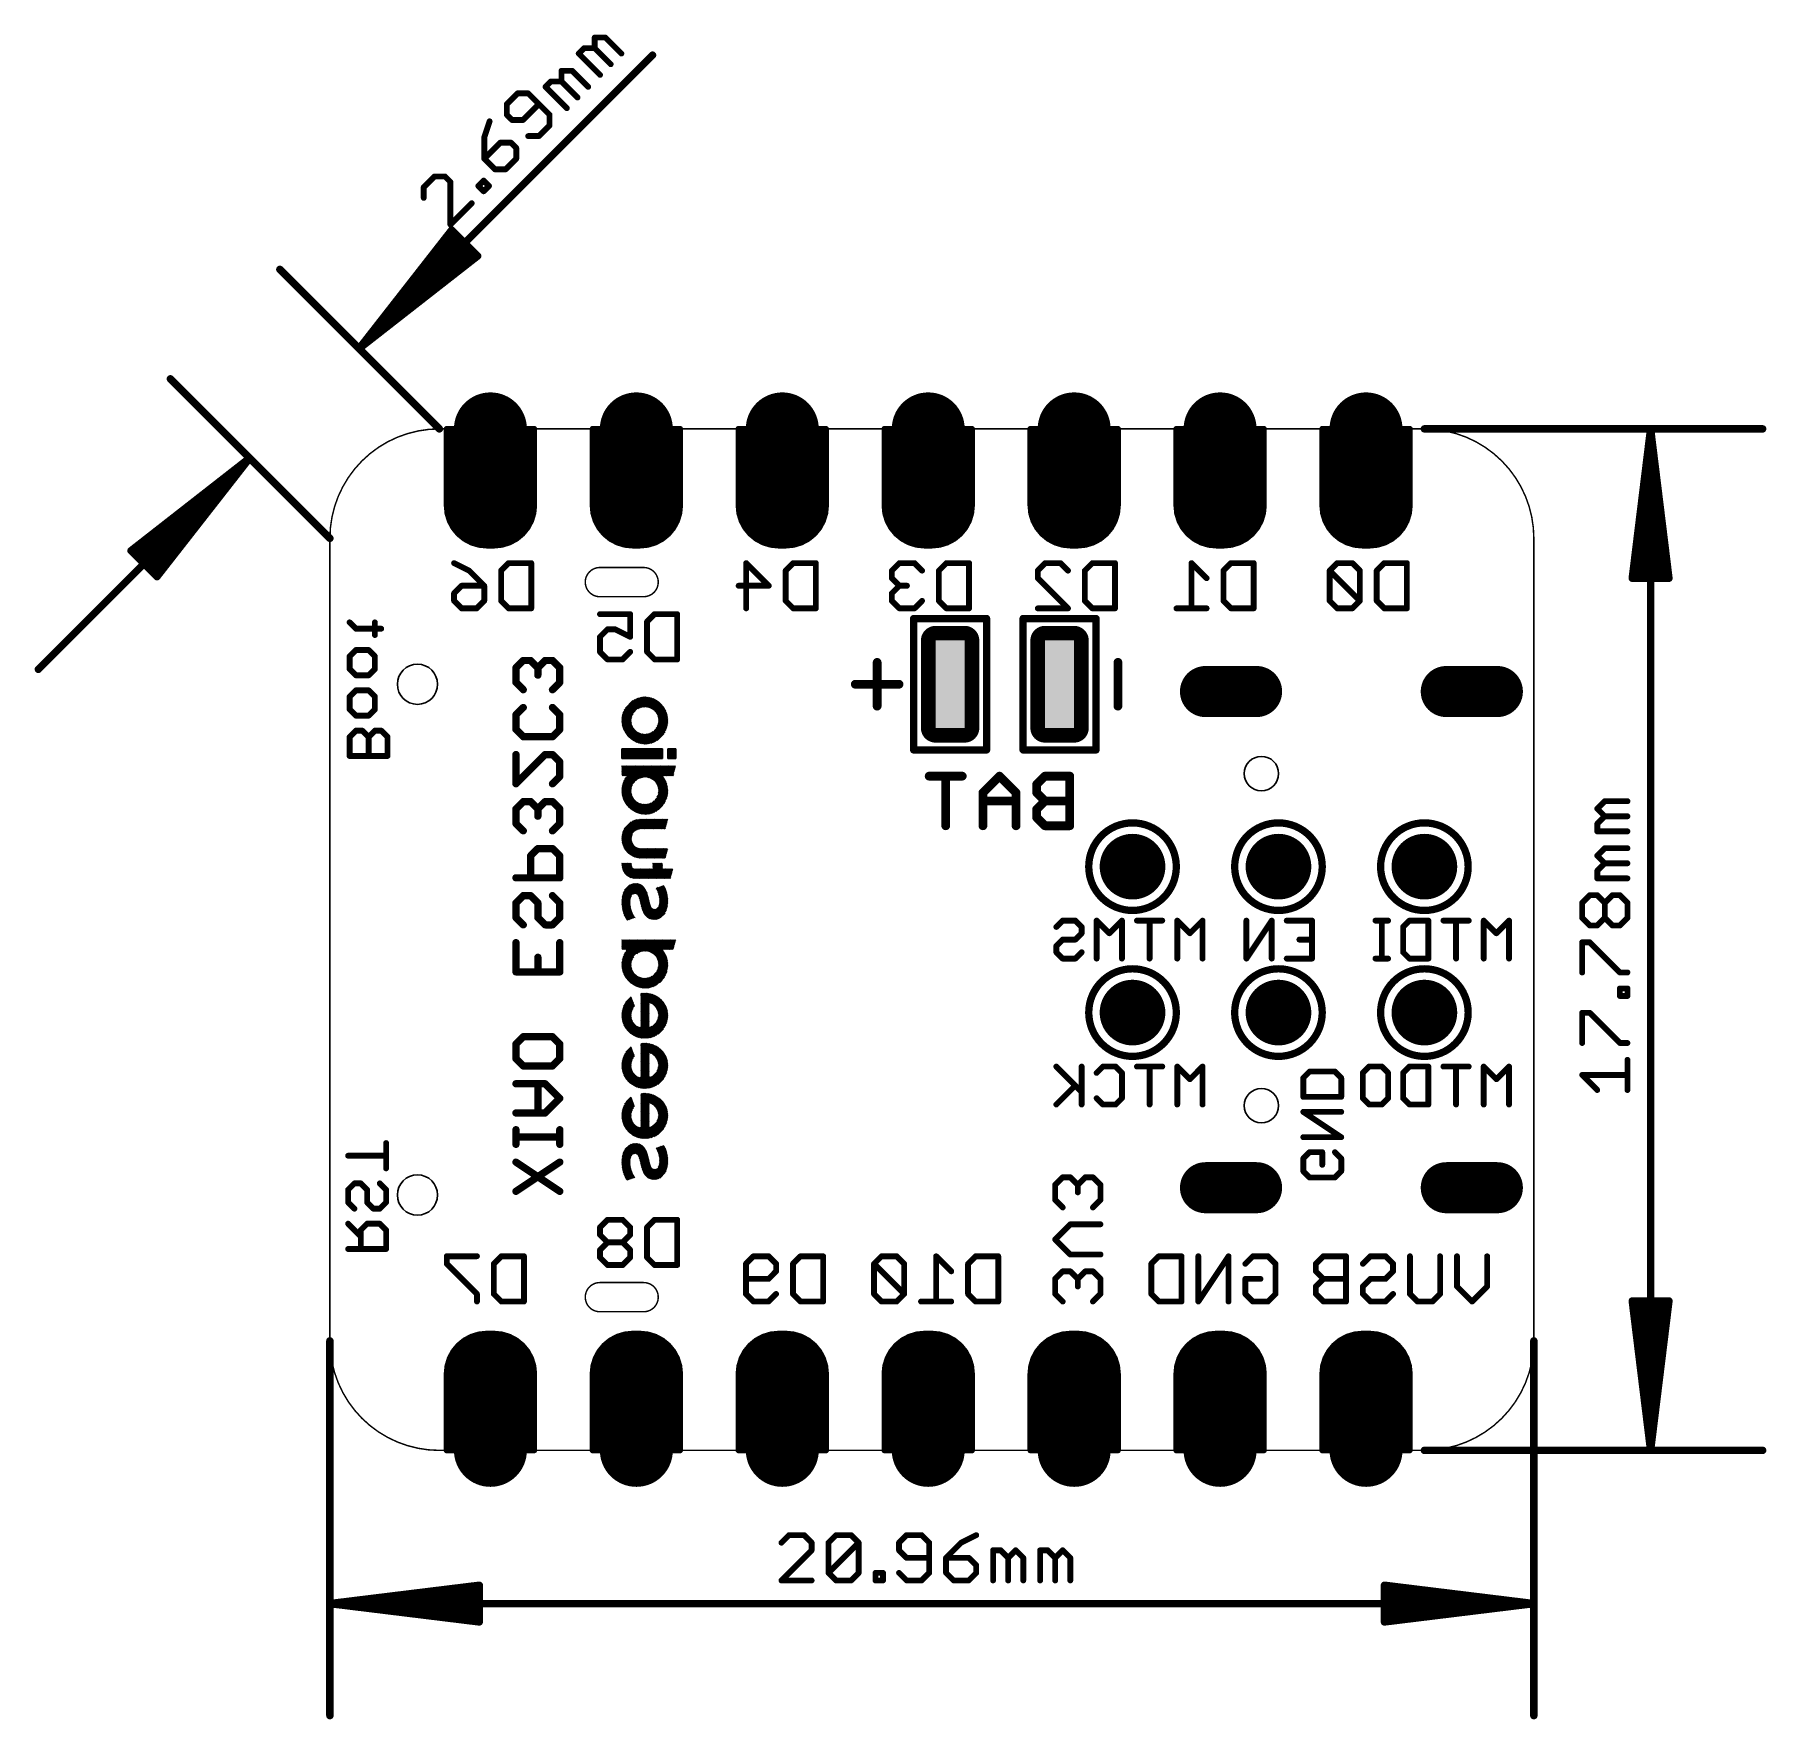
# Model space of a CAD drawing. Extents: x -16.1 to 14.1, y -11.4 to 17.9.
import ezdxf

# ---------------------------------------------------------------- set-up
doc = ezdxf.new("R2010")
doc.units = 0
for name, color, linetype in [('16', 175, 'CONTINUOUS'), ('17', 82, 'CONTINUOUS'), ('20', 213, 'CONTINUOUS'), ('26', 140, 'CONTINUOUS'), ('52', 140, 'CONTINUOUS')]:
    doc.layers.add(name, color=color, linetype=linetype)

# ---------------------------------------------------------------- blocks, each defined once
blk = doc.blocks.new('RECT325120X162560R50')
at = {"const_width": 0.254}
blk.add_lwpolyline([(0.889, -0.254), (0.889, 0.254, 0.4142), (0.762, 0.381), (-0.762, 0.381, 0.4142), (-0.889, 0.254), (-0.889, -0.254, 0.4142), (-0.762, -0.381), (0.762, -0.381, 0.4142)], format="xyb", close=True, dxfattribs=at)
blk.add_solid([(-0.7874, -0.2794), (0.7874, -0.2794), (-0.7874, 0.2794), (0.7874, 0.2794)])
blk = doc.blocks.new('OCTAGONP')
at = {"const_width": 0.5}
blk.add_lwpolyline([(-0.25, -0.1036), (-0.25, 0.1036), (-0.1036, 0.25), (0.1036, 0.25), (0.25, 0.1036), (0.25, -0.1036), (0.1036, -0.25), (-0.1036, -0.25), (-0.25, -0.1036), (-0.25, 0.1036)], dxfattribs=at)
blk = doc.blocks.new('ROUNDP')
at = {"const_width": 0.5}
blk.add_lwpolyline([(0, -0.25, 1), (0, 0.25, 1), (0, -0.25)], format="xyb", dxfattribs=at)
blk = doc.blocks.new('PIE')
at = {"const_width": 0.5}
blk.add_lwpolyline([(0, -0.25, 1), (0, 0.25, 1), (0, -0.25)], format="xyb", dxfattribs=at)
blk = doc.blocks.new('LONGP100')
at = {"const_width": 1}
blk.add_lwpolyline([(-0.5, 0), (0.5, 0)], dxfattribs=at)
at = {"const_width": 0.5}
for points in [[(-0.5, 0.25, 1), (-0.5, -0.25)], [(0.5, -0.25, 1), (0.5, 0.25)]]:
    blk.add_lwpolyline(points, format="xyb", dxfattribs=at)

msp = doc.modelspace()

# ---------------------------------------------------------------- linework, layer by layer
at = {"layer": '16', "const_width": 0.1016}
for points in [[(-8.89, 11.049), (-8.89, 9.7155)], [(-7.366, 11.049), (-8.89, 11.049)], [(-8.8392, 11.049), (-8.8392, 9.456)], [(-8.7376, 11.049), (-8.7376, 9.2852)], [(-8.636, 11.049), (-8.636, 9.181)], [(-8.5344, 11.049), (-8.5344, 9.1106)], [(-8.4328, 11.049), (-8.4328, 9.0623)], [(-8.3312, 11.049), (-8.3312, 9.0315)], [(-8.2296, 11.049), (-8.2296, 9.0208)], [(-8.128, 11.049), (-8.128, 9.017)], [(-8.0264, 11.049), (-8.0264, 9.0207)], [(-7.9248, 11.049), (-7.9248, 9.0315)], [(-7.8232, 11.049), (-7.8232, 9.0623)], [(-7.7216, 11.049), (-7.7216, 9.1106)], [(-7.62, 11.049), (-7.62, 9.181)], [(-7.5184, 11.049), (-7.5184, 9.2852)], [(-7.4168, 11.049), (-7.4168, 9.456)], [(-7.366, 9.7155), (-7.366, 11.049)], [(-6.35, 11.049), (-6.35, 9.7155)], [(-4.826, 11.049), (-6.35, 11.049)], [(-6.2992, 11.049), (-6.2992, 9.456)], [(-6.1976, 11.049), (-6.1976, 9.2852)], [(-6.096, 11.049), (-6.096, 9.181)], [(-5.9944, 11.049), (-5.9944, 9.1106)], [(-5.8928, 11.049), (-5.8928, 9.0623)], [(-5.7912, 11.049), (-5.7912, 9.0315)], [(-5.6896, 11.049), (-5.6896, 9.0208)], [(-5.588, 11.049), (-5.588, 9.017)], [(-5.4864, 11.049), (-5.4864, 9.0207)], [(-5.3848, 11.049), (-5.3848, 9.0315)], [(-5.2832, 11.049), (-5.2832, 9.0623)], [(-5.1816, 11.049), (-5.1816, 9.1106)], [(-5.08, 11.049), (-5.08, 9.181)], [(-4.9784, 11.049), (-4.9784, 9.2852)], [(-4.8768, 11.049), (-4.8768, 9.456)], [(-4.826, 9.7155), (-4.826, 11.049)], [(-3.81, 11.049), (-3.81, 9.7155)], [(-2.286, 11.049), (-3.81, 11.049)], [(-3.7592, 11.049), (-3.7592, 9.456)], [(-3.6576, 11.049), (-3.6576, 9.2852)], [(-3.556, 11.049), (-3.556, 9.181)], [(-3.4544, 11.049), (-3.4544, 9.1106)], [(-3.3528, 11.049), (-3.3528, 9.0623)], [(-3.2512, 11.049), (-3.2512, 9.0315)], [(-3.1496, 11.049), (-3.1496, 9.0208)], [(-3.048, 11.049), (-3.048, 9.017)], [(-2.9464, 11.049), (-2.9464, 9.0207)], [(-2.8448, 11.049), (-2.8448, 9.0315)], [(-2.7432, 11.049), (-2.7432, 9.0623)], [(-2.6416, 11.049), (-2.6416, 9.1106)], [(-2.54, 11.049), (-2.54, 9.181)], [(-2.4384, 11.049), (-2.4384, 9.2852)], [(-2.3368, 11.049), (-2.3368, 9.456)], [(-2.286, 9.7155), (-2.286, 11.049)], [(-1.27, 11.049), (-1.27, 9.7155)], [(0.254, 11.049), (-1.27, 11.049)], [(-1.2192, 11.049), (-1.2192, 9.456)], [(-1.1176, 11.049), (-1.1176, 9.2852)], [(-1.016, 11.049), (-1.016, 9.181)], [(-0.9144, 11.049), (-0.9144, 9.1106)], [(-0.8128, 11.049), (-0.8128, 9.0623)], [(-0.7112, 11.049), (-0.7112, 9.0315)], [(-0.6096, 11.049), (-0.6096, 9.0208)], [(-0.508, 11.049), (-0.508, 9.017)], [(-0.4064, 11.049), (-0.4064, 9.0207)], [(-0.3048, 11.049), (-0.3048, 9.0315)], [(-0.2032, 11.049), (-0.2032, 9.0623)], [(-0.1016, 11.049), (-0.1016, 9.1106)], [(0, 11.049), (0, 9.181)], [(0.1016, 11.049), (0.1016, 9.2852)], [(0.2032, 11.049), (0.2032, 9.456)], [(0.254, 9.7155), (0.254, 11.049)], [(1.27, 11.049), (1.27, 9.7155)], [(2.794, 11.049), (1.27, 11.049)], [(1.3208, 11.049), (1.3208, 9.456)], [(1.4224, 11.049), (1.4224, 9.2852)], [(1.524, 11.049), (1.524, 9.181)], [(1.6256, 11.049), (1.6256, 9.1106)], [(1.7272, 11.049), (1.7272, 9.0623)], [(1.8288, 11.049), (1.8288, 9.0315)], [(1.9304, 11.049), (1.9304, 9.0208)], [(2.032, 11.049), (2.032, 9.017)], [(2.1336, 11.049), (2.1336, 9.0207)], [(2.2352, 11.049), (2.2352, 9.0315)], [(2.3368, 11.049), (2.3368, 9.0623)], [(2.4384, 11.049), (2.4384, 9.1106)], [(2.54, 11.049), (2.54, 9.181)], [(2.6416, 11.049), (2.6416, 9.2852)], [(2.7432, 11.049), (2.7432, 9.456)], [(2.794, 9.7155), (2.794, 11.049)], [(3.81, 11.049), (3.81, 9.7155)], [(5.334, 11.049), (3.81, 11.049)], [(3.8608, 11.049), (3.8608, 9.456)], [(3.9624, 11.049), (3.9624, 9.2852)], [(4.064, 11.049), (4.064, 9.181)], [(4.1656, 11.049), (4.1656, 9.1106)], [(4.2672, 11.049), (4.2672, 9.0623)], [(4.3688, 11.049), (4.3688, 9.0315)], [(4.4704, 11.049), (4.4704, 9.0208)], [(4.572, 11.049), (4.572, 9.017)], [(4.6736, 11.049), (4.6736, 9.0207)], [(4.7752, 11.049), (4.7752, 9.0315)], [(4.8768, 11.049), (4.8768, 9.0623)], [(4.9784, 11.049), (4.9784, 9.1106)], [(5.08, 11.049), (5.08, 9.181)], [(5.1816, 11.049), (5.1816, 9.2852)], [(5.2832, 11.049), (5.2832, 9.456)], [(5.334, 9.7155), (5.334, 11.049)], [(6.35, 11.049), (6.35, 9.7155)], [(7.874, 11.049), (6.35, 11.049)], [(6.4008, 11.049), (6.4008, 9.456)], [(6.5024, 11.049), (6.5024, 9.2852)], [(6.604, 11.049), (6.604, 9.181)], [(6.7056, 11.049), (6.7056, 9.1106)], [(6.8072, 11.049), (6.8072, 9.0623)], [(6.9088, 11.049), (6.9088, 9.0315)], [(7.0104, 11.049), (7.0104, 9.0208)], [(7.112, 11.049), (7.112, 9.017)], [(7.2136, 11.049), (7.2136, 9.0207)], [(7.3152, 11.049), (7.3152, 9.0315)], [(7.4168, 11.049), (7.4168, 9.0623)], [(7.5184, 11.049), (7.5184, 9.1106)], [(7.62, 11.049), (7.62, 9.181)], [(7.7216, 11.049), (7.7216, 9.2852)], [(7.8232, 11.049), (7.8232, 9.456)], [(7.874, 9.7155), (7.874, 11.049)], [(-8.89, 9.7155), (-8.8766, 9.5792)], [(-7.3794, 9.5792), (-7.366, 9.7155)], [(-6.35, 9.7155), (-6.3366, 9.5792)], [(-4.8394, 9.5792), (-4.826, 9.7155)], [(-3.81, 9.7155), (-3.7966, 9.5792)], [(-2.2994, 9.5792), (-2.286, 9.7155)], [(-1.27, 9.7155), (-1.2566, 9.5792)], [(0.2406, 9.5792), (0.254, 9.7155)], [(1.27, 9.7155), (1.2834, 9.5792)], [(2.7806, 9.5792), (2.794, 9.7155)], [(3.81, 9.7155), (3.8234, 9.5792)], [(5.3206, 9.5792), (5.334, 9.7155)], [(6.35, 9.7155), (6.3634, 9.5792)], [(7.8606, 9.5792), (7.874, 9.7155)], [(-8.8766, 9.5792), (-8.8368, 9.4482)], [(-8.8368, 9.4482), (-8.7723, 9.3274)], [(-8.7723, 9.3274), (-8.6854, 9.2216)], [(-7.5706, 9.2216), (-7.4837, 9.3274)], [(-7.4837, 9.3274), (-7.4192, 9.4482)], [(-7.4192, 9.4482), (-7.3794, 9.5792)], [(-6.3366, 9.5792), (-6.2968, 9.4482)], [(-6.2968, 9.4482), (-6.2323, 9.3274)], [(-6.2323, 9.3274), (-6.1454, 9.2216)], [(-5.0306, 9.2216), (-4.9437, 9.3274)], [(-4.9437, 9.3274), (-4.8792, 9.4482)], [(-4.8792, 9.4482), (-4.8394, 9.5792)], [(-3.7966, 9.5792), (-3.7568, 9.4482)], [(-3.7568, 9.4482), (-3.6923, 9.3274)], [(-3.6923, 9.3274), (-3.6054, 9.2216)], [(-2.4906, 9.2216), (-2.4037, 9.3274)], [(-2.4037, 9.3274), (-2.3392, 9.4482)], [(-2.3392, 9.4482), (-2.2994, 9.5792)], [(-1.2566, 9.5792), (-1.2168, 9.4482)], [(-1.2168, 9.4482), (-1.1523, 9.3274)], [(-1.1523, 9.3274), (-1.0654, 9.2216)], [(0.0494, 9.2216), (0.1363, 9.3274)], [(0.1363, 9.3274), (0.2008, 9.4482)], [(0.2008, 9.4482), (0.2406, 9.5792)], [(1.2834, 9.5792), (1.3232, 9.4482)], [(1.3232, 9.4482), (1.3877, 9.3274)], [(1.3877, 9.3274), (1.4746, 9.2216)], [(2.5894, 9.2216), (2.6763, 9.3274)], [(2.6763, 9.3274), (2.7408, 9.4482)], [(2.7408, 9.4482), (2.7806, 9.5792)], [(3.8234, 9.5792), (3.8632, 9.4482)], [(3.8632, 9.4482), (3.9277, 9.3274)], [(3.9277, 9.3274), (4.0146, 9.2216)], [(5.1294, 9.2216), (5.2163, 9.3274)], [(5.2163, 9.3274), (5.2808, 9.4482)], [(5.2808, 9.4482), (5.3206, 9.5792)], [(6.3634, 9.5792), (6.4032, 9.4482)], [(6.4032, 9.4482), (6.4677, 9.3274)], [(6.4677, 9.3274), (6.5546, 9.2216)], [(7.6694, 9.2216), (7.7563, 9.3274)], [(7.7563, 9.3274), (7.8208, 9.4482)], [(7.8208, 9.4482), (7.8606, 9.5792)], [(-8.6854, 9.2216), (-8.5796, 9.1347)], [(-8.5796, 9.1347), (-8.4588, 9.0702)], [(-8.4588, 9.0702), (-8.3278, 9.0304)], [(-8.3278, 9.0304), (-8.1915, 9.017)], [(-8.1915, 9.017), (-8.0645, 9.017)], [(-8.0645, 9.017), (-7.9282, 9.0304)], [(-7.9282, 9.0304), (-7.7972, 9.0702)], [(-7.7972, 9.0702), (-7.6764, 9.1347)], [(-7.6764, 9.1347), (-7.5706, 9.2216)], [(-6.1454, 9.2216), (-6.0396, 9.1347)], [(-6.0396, 9.1347), (-5.9188, 9.0702)], [(-5.9188, 9.0702), (-5.7878, 9.0304)], [(-5.7878, 9.0304), (-5.6515, 9.017)], [(-5.6515, 9.017), (-5.5245, 9.017)], [(-5.5245, 9.017), (-5.3882, 9.0304)], [(-5.3882, 9.0304), (-5.2572, 9.0702)], [(-5.2572, 9.0702), (-5.1364, 9.1347)], [(-5.1364, 9.1347), (-5.0306, 9.2216)], [(-3.6054, 9.2216), (-3.4996, 9.1347)], [(-3.4996, 9.1347), (-3.3788, 9.0702)], [(-3.3788, 9.0702), (-3.2478, 9.0304)], [(-3.2478, 9.0304), (-3.1115, 9.017)], [(-3.1115, 9.017), (-2.9845, 9.017)], [(-2.9845, 9.017), (-2.8482, 9.0304)], [(-2.8482, 9.0304), (-2.7172, 9.0702)], [(-2.7172, 9.0702), (-2.5964, 9.1347)], [(-2.5964, 9.1347), (-2.4906, 9.2216)], [(-1.0654, 9.2216), (-0.9596, 9.1347)], [(-0.9596, 9.1347), (-0.8388, 9.0702)], [(-0.8388, 9.0702), (-0.7078, 9.0304)], [(-0.7078, 9.0304), (-0.5715, 9.017)], [(-0.5715, 9.017), (-0.4445, 9.017)], [(-0.4445, 9.017), (-0.3082, 9.0304)], [(-0.3082, 9.0304), (-0.1772, 9.0702)], [(-0.1772, 9.0702), (-0.0564, 9.1347)], [(-0.0564, 9.1347), (0.0494, 9.2216)], [(1.4746, 9.2216), (1.5804, 9.1347)], [(1.5804, 9.1347), (1.7012, 9.0702)], [(1.7012, 9.0702), (1.8322, 9.0304)], [(1.8322, 9.0304), (1.9685, 9.017)], [(1.9685, 9.017), (2.0955, 9.017)], [(2.0955, 9.017), (2.2318, 9.0304)], [(2.2318, 9.0304), (2.3628, 9.0702)], [(2.3628, 9.0702), (2.4836, 9.1347)], [(2.4836, 9.1347), (2.5894, 9.2216)], [(4.0146, 9.2216), (4.1204, 9.1347)], [(4.1204, 9.1347), (4.2412, 9.0702)], [(4.2412, 9.0702), (4.3722, 9.0304)], [(4.3722, 9.0304), (4.5085, 9.017)], [(4.5085, 9.017), (4.6355, 9.017)], [(4.6355, 9.017), (4.7718, 9.0304)], [(4.7718, 9.0304), (4.9028, 9.0702)], [(4.9028, 9.0702), (5.0236, 9.1347)], [(5.0236, 9.1347), (5.1294, 9.2216)], [(6.5546, 9.2216), (6.6604, 9.1347)], [(6.6604, 9.1347), (6.7812, 9.0702)], [(6.7812, 9.0702), (6.9122, 9.0304)], [(6.9122, 9.0304), (7.0485, 9.017)], [(7.0485, 9.017), (7.1755, 9.017)], [(7.1755, 9.017), (7.3118, 9.0304)], [(7.3118, 9.0304), (7.4428, 9.0702)], [(7.4428, 9.0702), (7.5636, 9.1347)], [(7.5636, 9.1347), (7.6694, 9.2216)], [(-8.5796, -4.8167), (-8.6854, -4.9036)], [(-8.636, -6.731), (-8.636, -4.863)], [(-8.4588, -4.7522), (-8.5796, -4.8167)], [(-8.5344, -6.731), (-8.5344, -4.7926)], [(-8.3278, -4.7124), (-8.4588, -4.7522)], [(-8.4328, -6.731), (-8.4328, -4.7443)], [(-8.3312, -6.731), (-8.3312, -4.7135)], [(-8.1915, -4.699), (-8.3278, -4.7124)], [(-8.2296, -6.731), (-8.2296, -4.7027)], [(-8.0645, -4.699), (-8.1915, -4.699)], [(-8.128, -6.731), (-8.128, -4.699)], [(-7.9282, -4.7124), (-8.0645, -4.699)], [(-8.0264, -6.731), (-8.0264, -4.7028)], [(-7.7972, -4.7522), (-7.9282, -4.7124)], [(-7.9248, -6.731), (-7.9248, -4.7135)], [(-7.8232, -6.731), (-7.8232, -4.7443)], [(-7.6764, -4.8167), (-7.7972, -4.7522)], [(-7.7216, -6.731), (-7.7216, -4.7926)], [(-7.5706, -4.9036), (-7.6764, -4.8167)], [(-7.62, -6.731), (-7.62, -4.863)], [(-6.0396, -4.8167), (-6.1454, -4.9036)], [(-6.096, -6.731), (-6.096, -4.863)], [(-5.9188, -4.7522), (-6.0396, -4.8167)], [(-5.9944, -6.731), (-5.9944, -4.7926)], [(-5.7878, -4.7124), (-5.9188, -4.7522)], [(-5.8928, -6.731), (-5.8928, -4.7443)], [(-5.7912, -6.731), (-5.7912, -4.7135)], [(-5.6515, -4.699), (-5.7878, -4.7124)], [(-5.6896, -6.731), (-5.6896, -4.7027)], [(-5.5245, -4.699), (-5.6515, -4.699)], [(-5.588, -6.731), (-5.588, -4.699)], [(-5.3882, -4.7124), (-5.5245, -4.699)], [(-5.4864, -6.731), (-5.4864, -4.7028)], [(-5.2572, -4.7522), (-5.3882, -4.7124)], [(-5.3848, -6.731), (-5.3848, -4.7135)], [(-5.2832, -6.731), (-5.2832, -4.7443)], [(-5.1364, -4.8167), (-5.2572, -4.7522)], [(-5.1816, -6.731), (-5.1816, -4.7926)], [(-5.0306, -4.9036), (-5.1364, -4.8167)], [(-5.08, -6.731), (-5.08, -4.863)], [(-3.4996, -4.8167), (-3.6054, -4.9036)], [(-3.556, -6.731), (-3.556, -4.863)], [(-3.3788, -4.7522), (-3.4996, -4.8167)], [(-3.4544, -6.731), (-3.4544, -4.7926)], [(-3.2478, -4.7124), (-3.3788, -4.7522)], [(-3.3528, -6.731), (-3.3528, -4.7443)], [(-3.2512, -6.731), (-3.2512, -4.7135)], [(-3.1115, -4.699), (-3.2478, -4.7124)], [(-3.1496, -6.731), (-3.1496, -4.7027)], [(-2.9845, -4.699), (-3.1115, -4.699)], [(-3.048, -6.731), (-3.048, -4.699)], [(-2.8482, -4.7124), (-2.9845, -4.699)], [(-2.9464, -6.731), (-2.9464, -4.7028)], [(-2.7172, -4.7522), (-2.8482, -4.7124)], [(-2.8448, -6.731), (-2.8448, -4.7135)], [(-2.7432, -6.731), (-2.7432, -4.7443)], [(-2.5964, -4.8167), (-2.7172, -4.7522)], [(-2.6416, -6.731), (-2.6416, -4.7926)], [(-2.4906, -4.9036), (-2.5964, -4.8167)], [(-2.54, -6.731), (-2.54, -4.863)], [(-0.9596, -4.8167), (-1.0654, -4.9036)], [(-1.016, -6.731), (-1.016, -4.863)], [(-0.8388, -4.7522), (-0.9596, -4.8167)], [(-0.9144, -6.731), (-0.9144, -4.7926)], [(-0.7078, -4.7124), (-0.8388, -4.7522)], [(-0.8128, -6.731), (-0.8128, -4.7443)], [(-0.7112, -6.731), (-0.7112, -4.7135)], [(-0.5715, -4.699), (-0.7078, -4.7124)], [(-0.6096, -6.731), (-0.6096, -4.7027)], [(-0.4445, -4.699), (-0.5715, -4.699)], [(-0.508, -6.731), (-0.508, -4.699)], [(-0.3082, -4.7124), (-0.4445, -4.699)], [(-0.4064, -6.731), (-0.4064, -4.7028)], [(-0.1772, -4.7522), (-0.3082, -4.7124)], [(-0.3048, -6.731), (-0.3048, -4.7135)], [(-0.2032, -6.731), (-0.2032, -4.7443)], [(-0.0564, -4.8167), (-0.1772, -4.7522)], [(-0.1016, -6.731), (-0.1016, -4.7926)], [(0.0494, -4.9036), (-0.0564, -4.8167)], [(0, -6.731), (0, -4.863)], [(1.5804, -4.8167), (1.4746, -4.9036)], [(1.524, -6.731), (1.524, -4.863)], [(1.7012, -4.7522), (1.5804, -4.8167)], [(1.6256, -6.731), (1.6256, -4.7926)], [(1.8322, -4.7124), (1.7012, -4.7522)], [(1.7272, -6.731), (1.7272, -4.7443)], [(1.8288, -6.731), (1.8288, -4.7135)], [(1.9685, -4.699), (1.8322, -4.7124)], [(1.9304, -6.731), (1.9304, -4.7027)], [(2.0955, -4.699), (1.9685, -4.699)], [(2.032, -6.731), (2.032, -4.699)], [(2.2318, -4.7124), (2.0955, -4.699)], [(2.1336, -6.731), (2.1336, -4.7028)], [(2.3628, -4.7522), (2.2318, -4.7124)], [(2.2352, -6.731), (2.2352, -4.7135)], [(2.3368, -6.731), (2.3368, -4.7443)], [(2.4836, -4.8167), (2.3628, -4.7522)], [(2.4384, -6.731), (2.4384, -4.7926)], [(2.5894, -4.9036), (2.4836, -4.8167)], [(2.54, -6.731), (2.54, -4.863)], [(4.1204, -4.8167), (4.0146, -4.9036)], [(4.064, -6.731), (4.064, -4.863)], [(4.2412, -4.7522), (4.1204, -4.8167)], [(4.1656, -6.731), (4.1656, -4.7926)], [(4.3722, -4.7124), (4.2412, -4.7522)], [(4.2672, -6.731), (4.2672, -4.7443)], [(4.3688, -6.731), (4.3688, -4.7135)], [(4.5085, -4.699), (4.3722, -4.7124)], [(4.4704, -6.731), (4.4704, -4.7027)], [(4.6355, -4.699), (4.5085, -4.699)], [(4.572, -6.731), (4.572, -4.699)], [(4.7718, -4.7124), (4.6355, -4.699)], [(4.6736, -6.731), (4.6736, -4.7028)], [(4.9028, -4.7522), (4.7718, -4.7124)], [(4.7752, -6.731), (4.7752, -4.7135)], [(4.8768, -6.731), (4.8768, -4.7443)], [(5.0236, -4.8167), (4.9028, -4.7522)], [(4.9784, -6.731), (4.9784, -4.7926)], [(5.1294, -4.9036), (5.0236, -4.8167)], [(5.08, -6.731), (5.08, -4.863)], [(6.6604, -4.8167), (6.5546, -4.9036)], [(6.604, -6.731), (6.604, -4.863)], [(6.7812, -4.7522), (6.6604, -4.8167)], [(6.7056, -6.731), (6.7056, -4.7926)], [(6.9122, -4.7124), (6.7812, -4.7522)], [(6.8072, -6.731), (6.8072, -4.7443)], [(6.9088, -6.731), (6.9088, -4.7135)], [(7.0485, -4.699), (6.9122, -4.7124)], [(7.0104, -6.731), (7.0104, -4.7027)], [(7.1755, -4.699), (7.0485, -4.699)], [(7.112, -6.731), (7.112, -4.699)], [(7.3118, -4.7124), (7.1755, -4.699)], [(7.2136, -6.731), (7.2136, -4.7028)], [(7.4428, -4.7522), (7.3118, -4.7124)], [(7.3152, -6.731), (7.3152, -4.7135)], [(7.4168, -6.731), (7.4168, -4.7443)], [(7.5636, -4.8167), (7.4428, -4.7522)], [(7.5184, -6.731), (7.5184, -4.7926)], [(7.6694, -4.9036), (7.5636, -4.8167)], [(7.62, -6.731), (7.62, -4.863)], [(-8.8368, -5.1302), (-8.8766, -5.2612)], [(-8.8392, -6.731), (-8.8392, -5.138)], [(-8.7723, -5.0094), (-8.8368, -5.1302)], [(-8.6854, -4.9036), (-8.7723, -5.0094)], [(-8.7376, -6.731), (-8.7376, -4.9672)], [(-7.4837, -5.0094), (-7.5706, -4.9036)], [(-7.5184, -6.731), (-7.5184, -4.9672)], [(-7.4192, -5.1302), (-7.4837, -5.0094)], [(-7.3794, -5.2612), (-7.4192, -5.1302)], [(-7.4168, -6.731), (-7.4168, -5.138)], [(-6.2968, -5.1302), (-6.3366, -5.2612)], [(-6.2992, -6.731), (-6.2992, -5.138)], [(-6.2323, -5.0094), (-6.2968, -5.1302)], [(-6.1454, -4.9036), (-6.2323, -5.0094)], [(-6.1976, -6.731), (-6.1976, -4.9672)], [(-4.9437, -5.0094), (-5.0306, -4.9036)], [(-4.9784, -6.731), (-4.9784, -4.9672)], [(-4.8792, -5.1302), (-4.9437, -5.0094)], [(-4.8394, -5.2612), (-4.8792, -5.1302)], [(-4.8768, -6.731), (-4.8768, -5.138)], [(-3.7568, -5.1302), (-3.7966, -5.2612)], [(-3.7592, -6.731), (-3.7592, -5.138)], [(-3.6923, -5.0094), (-3.7568, -5.1302)], [(-3.6054, -4.9036), (-3.6923, -5.0094)], [(-3.6576, -6.731), (-3.6576, -4.9672)], [(-2.4037, -5.0094), (-2.4906, -4.9036)], [(-2.4384, -6.731), (-2.4384, -4.9672)], [(-2.3392, -5.1302), (-2.4037, -5.0094)], [(-2.2994, -5.2612), (-2.3392, -5.1302)], [(-2.3368, -6.731), (-2.3368, -5.138)], [(-1.2168, -5.1302), (-1.2566, -5.2612)], [(-1.2192, -6.731), (-1.2192, -5.138)], [(-1.1523, -5.0094), (-1.2168, -5.1302)], [(-1.0654, -4.9036), (-1.1523, -5.0094)], [(-1.1176, -6.731), (-1.1176, -4.9672)], [(0.1363, -5.0094), (0.0494, -4.9036)], [(0.1016, -6.731), (0.1016, -4.9672)], [(0.2008, -5.1302), (0.1363, -5.0094)], [(0.2406, -5.2612), (0.2008, -5.1302)], [(0.2032, -6.731), (0.2032, -5.138)], [(1.3232, -5.1302), (1.2834, -5.2612)], [(1.3208, -6.731), (1.3208, -5.138)], [(1.3877, -5.0094), (1.3232, -5.1302)], [(1.4746, -4.9036), (1.3877, -5.0094)], [(1.4224, -6.731), (1.4224, -4.9672)], [(2.6763, -5.0094), (2.5894, -4.9036)], [(2.6416, -6.731), (2.6416, -4.9672)], [(2.7408, -5.1302), (2.6763, -5.0094)], [(2.7806, -5.2612), (2.7408, -5.1302)], [(2.7432, -6.731), (2.7432, -5.138)], [(3.8632, -5.1302), (3.8234, -5.2612)], [(3.8608, -6.731), (3.8608, -5.138)], [(3.9277, -5.0094), (3.8632, -5.1302)], [(4.0146, -4.9036), (3.9277, -5.0094)], [(3.9624, -6.731), (3.9624, -4.9672)], [(5.2163, -5.0094), (5.1294, -4.9036)], [(5.1816, -6.731), (5.1816, -4.9672)], [(5.2808, -5.1302), (5.2163, -5.0094)], [(5.3206, -5.2612), (5.2808, -5.1302)], [(5.2832, -6.731), (5.2832, -5.138)], [(6.4032, -5.1302), (6.3634, -5.2612)], [(6.4008, -6.731), (6.4008, -5.138)], [(6.4677, -5.0094), (6.4032, -5.1302)], [(6.5546, -4.9036), (6.4677, -5.0094)], [(6.5024, -6.731), (6.5024, -4.9672)], [(7.7563, -5.0094), (7.6694, -4.9036)], [(7.7216, -6.731), (7.7216, -4.9672)], [(7.8208, -5.1302), (7.7563, -5.0094)], [(7.8606, -5.2612), (7.8208, -5.1302)], [(7.8232, -6.731), (7.8232, -5.138)], [(-8.8766, -5.2612), (-8.89, -5.3975)], [(-8.89, -5.3975), (-8.89, -6.731)], [(-7.366, -5.3975), (-7.3794, -5.2612)], [(-7.366, -6.731), (-7.366, -5.3975)], [(-6.3366, -5.2612), (-6.35, -5.3975)], [(-6.35, -5.3975), (-6.35, -6.731)], [(-4.826, -5.3975), (-4.8394, -5.2612)], [(-4.826, -6.731), (-4.826, -5.3975)], [(-3.7966, -5.2612), (-3.81, -5.3975)], [(-3.81, -5.3975), (-3.81, -6.731)], [(-2.286, -5.3975), (-2.2994, -5.2612)], [(-2.286, -6.731), (-2.286, -5.3975)], [(-1.2566, -5.2612), (-1.27, -5.3975)], [(-1.27, -5.3975), (-1.27, -6.731)], [(0.254, -5.3975), (0.2406, -5.2612)], [(0.254, -6.731), (0.254, -5.3975)], [(1.2834, -5.2612), (1.27, -5.3975)], [(1.27, -5.3975), (1.27, -6.731)], [(2.794, -5.3975), (2.7806, -5.2612)], [(2.794, -6.731), (2.794, -5.3975)], [(3.8234, -5.2612), (3.81, -5.3975)], [(3.81, -5.3975), (3.81, -6.731)], [(5.334, -5.3975), (5.3206, -5.2612)], [(5.334, -6.731), (5.334, -5.3975)], [(6.3634, -5.2612), (6.35, -5.3975)], [(6.35, -5.3975), (6.35, -6.731)], [(7.874, -5.3975), (7.8606, -5.2612)], [(7.874, -6.731), (7.874, -5.3975)], [(-8.89, -6.731), (-7.366, -6.731)], [(-6.35, -6.731), (-4.826, -6.731)], [(-3.81, -6.731), (-2.286, -6.731)], [(-1.27, -6.731), (0.254, -6.731)], [(1.27, -6.731), (2.794, -6.731)], [(3.81, -6.731), (5.334, -6.731)], [(6.35, -6.731), (7.874, -6.731)]]:
    msp.add_lwpolyline(points, dxfattribs=at)
at = {"layer": '16', "const_width": 0.0508}
for points in [[(-8.8646, 11.049, 1), (-8.9154, 11.049)], [(-8.89, 11.0744, 1), (-8.89, 11.0236)], [(-8.8138, 11.049, 1), (-8.8646, 11.049)], [(-8.7122, 11.049, 1), (-8.763, 11.049)], [(-8.6106, 11.049, 1), (-8.6614, 11.049)], [(-8.509, 11.049, 1), (-8.5598, 11.049)], [(-8.4074, 11.049, 1), (-8.4582, 11.049)], [(-8.3058, 11.049, 1), (-8.3566, 11.049)], [(-8.2042, 11.049, 1), (-8.255, 11.049)], [(-8.1026, 11.049, 1), (-8.1534, 11.049)], [(-8.001, 11.049, 1), (-8.0518, 11.049)], [(-7.8994, 11.049, 1), (-7.9502, 11.049)], [(-7.7978, 11.049, 1), (-7.8486, 11.049)], [(-7.6962, 11.049, 1), (-7.747, 11.049)], [(-7.5946, 11.049, 1), (-7.6454, 11.049)], [(-7.493, 11.049, 1), (-7.5438, 11.049)], [(-7.3914, 11.049, 1), (-7.4422, 11.049)], [(-7.3406, 11.049, 1), (-7.3914, 11.049)], [(-7.366, 11.0236, 1), (-7.366, 11.0744)], [(-6.3246, 11.049, 1), (-6.3754, 11.049)], [(-6.35, 11.0744, 1), (-6.35, 11.0236)], [(-6.2738, 11.049, 1), (-6.3246, 11.049)], [(-6.1722, 11.049, 1), (-6.223, 11.049)], [(-6.0706, 11.049, 1), (-6.1214, 11.049)], [(-5.969, 11.049, 1), (-6.0198, 11.049)], [(-5.8674, 11.049, 1), (-5.9182, 11.049)], [(-5.7658, 11.049, 1), (-5.8166, 11.049)], [(-5.6642, 11.049, 1), (-5.715, 11.049)], [(-5.5626, 11.049, 1), (-5.6134, 11.049)], [(-5.461, 11.049, 1), (-5.5118, 11.049)], [(-5.3594, 11.049, 1), (-5.4102, 11.049)], [(-5.2578, 11.049, 1), (-5.3086, 11.049)], [(-5.1562, 11.049, 1), (-5.207, 11.049)], [(-5.0546, 11.049, 1), (-5.1054, 11.049)], [(-4.953, 11.049, 1), (-5.0038, 11.049)], [(-4.8514, 11.049, 1), (-4.9022, 11.049)], [(-4.8006, 11.049, 1), (-4.8514, 11.049)], [(-4.826, 11.0236, 1), (-4.826, 11.0744)], [(-3.7846, 11.049, 1), (-3.8354, 11.049)], [(-3.81, 11.0744, 1), (-3.81, 11.0236)], [(-3.7338, 11.049, 1), (-3.7846, 11.049)], [(-3.6322, 11.049, 1), (-3.683, 11.049)], [(-3.5306, 11.049, 1), (-3.5814, 11.049)], [(-3.429, 11.049, 1), (-3.4798, 11.049)], [(-3.3274, 11.049, 1), (-3.3782, 11.049)], [(-3.2258, 11.049, 1), (-3.2766, 11.049)], [(-3.1242, 11.049, 1), (-3.175, 11.049)], [(-3.0226, 11.049, 1), (-3.0734, 11.049)], [(-2.921, 11.049, 1), (-2.9718, 11.049)], [(-2.8194, 11.049, 1), (-2.8702, 11.049)], [(-2.7178, 11.049, 1), (-2.7686, 11.049)], [(-2.6162, 11.049, 1), (-2.667, 11.049)], [(-2.5146, 11.049, 1), (-2.5654, 11.049)], [(-2.413, 11.049, 1), (-2.4638, 11.049)], [(-2.3114, 11.049, 1), (-2.3622, 11.049)], [(-2.2606, 11.049, 1), (-2.3114, 11.049)], [(-2.286, 11.0236, 1), (-2.286, 11.0744)], [(-1.2446, 11.049, 1), (-1.2954, 11.049)], [(-1.27, 11.0744, 1), (-1.27, 11.0236)], [(-1.1938, 11.049, 1), (-1.2446, 11.049)], [(-1.0922, 11.049, 1), (-1.143, 11.049)], [(-0.9906, 11.049, 1), (-1.0414, 11.049)], [(-0.889, 11.049, 1), (-0.9398, 11.049)], [(-0.7874, 11.049, 1), (-0.8382, 11.049)], [(-0.6858, 11.049, 1), (-0.7366, 11.049)], [(-0.5842, 11.049, 1), (-0.635, 11.049)], [(-0.4826, 11.049, 1), (-0.5334, 11.049)], [(-0.381, 11.049, 1), (-0.4318, 11.049)], [(-0.2794, 11.049, 1), (-0.3302, 11.049)], [(-0.1778, 11.049, 1), (-0.2286, 11.049)], [(-0.0762, 11.049, 1), (-0.127, 11.049)], [(0.0254, 11.049, 1), (-0.0254, 11.049)], [(0.127, 11.049, 1), (0.0762, 11.049)], [(0.2286, 11.049, 1), (0.1778, 11.049)], [(0.2794, 11.049, 1), (0.2286, 11.049)], [(0.254, 11.0236, 1), (0.254, 11.0744)], [(1.2954, 11.049, 1), (1.2446, 11.049)], [(1.27, 11.0744, 1), (1.27, 11.0236)], [(1.3462, 11.049, 1), (1.2954, 11.049)], [(1.4478, 11.049, 1), (1.397, 11.049)], [(1.5494, 11.049, 1), (1.4986, 11.049)], [(1.651, 11.049, 1), (1.6002, 11.049)], [(1.7526, 11.049, 1), (1.7018, 11.049)], [(1.8542, 11.049, 1), (1.8034, 11.049)], [(1.9558, 11.049, 1), (1.905, 11.049)], [(2.0574, 11.049, 1), (2.0066, 11.049)], [(2.159, 11.049, 1), (2.1082, 11.049)], [(2.2606, 11.049, 1), (2.2098, 11.049)], [(2.3622, 11.049, 1), (2.3114, 11.049)], [(2.4638, 11.049, 1), (2.413, 11.049)], [(2.5654, 11.049, 1), (2.5146, 11.049)], [(2.667, 11.049, 1), (2.6162, 11.049)], [(2.7686, 11.049, 1), (2.7178, 11.049)], [(2.8194, 11.049, 1), (2.7686, 11.049)], [(2.794, 11.0236, 1), (2.794, 11.0744)], [(3.8354, 11.049, 1), (3.7846, 11.049)], [(3.81, 11.0744, 1), (3.81, 11.0236)], [(3.8862, 11.049, 1), (3.8354, 11.049)], [(3.9878, 11.049, 1), (3.937, 11.049)], [(4.0894, 11.049, 1), (4.0386, 11.049)], [(4.191, 11.049, 1), (4.1402, 11.049)], [(4.2926, 11.049, 1), (4.2418, 11.049)], [(4.3942, 11.049, 1), (4.3434, 11.049)], [(4.4958, 11.049, 1), (4.445, 11.049)], [(4.5974, 11.049, 1), (4.5466, 11.049)], [(4.699, 11.049, 1), (4.6482, 11.049)], [(4.8006, 11.049, 1), (4.7498, 11.049)], [(4.9022, 11.049, 1), (4.8514, 11.049)], [(5.0038, 11.049, 1), (4.953, 11.049)], [(5.1054, 11.049, 1), (5.0546, 11.049)], [(5.207, 11.049, 1), (5.1562, 11.049)], [(5.3086, 11.049, 1), (5.2578, 11.049)], [(5.3594, 11.049, 1), (5.3086, 11.049)], [(5.334, 11.0236, 1), (5.334, 11.0744)], [(6.3754, 11.049, 1), (6.3246, 11.049)], [(6.35, 11.0744, 1), (6.35, 11.0236)], [(6.4262, 11.049, 1), (6.3754, 11.049)], [(6.5278, 11.049, 1), (6.477, 11.049)], [(6.6294, 11.049, 1), (6.5786, 11.049)], [(6.731, 11.049, 1), (6.6802, 11.049)], [(6.8326, 11.049, 1), (6.7818, 11.049)], [(6.9342, 11.049, 1), (6.8834, 11.049)], [(7.0358, 11.049, 1), (6.985, 11.049)], [(7.1374, 11.049, 1), (7.0866, 11.049)], [(7.239, 11.049, 1), (7.1882, 11.049)], [(7.3406, 11.049, 1), (7.2898, 11.049)], [(7.4422, 11.049, 1), (7.3914, 11.049)], [(7.5438, 11.049, 1), (7.493, 11.049)], [(7.6454, 11.049, 1), (7.5946, 11.049)], [(7.747, 11.049, 1), (7.6962, 11.049)], [(7.8486, 11.049, 1), (7.7978, 11.049)], [(7.8994, 11.049, 1), (7.8486, 11.049)], [(7.874, 11.0236, 1), (7.874, 11.0744)], [(-8.8647, 9.718, 1), (-8.9153, 9.713)], [(-8.9154, 9.7155, 1), (-8.8646, 9.7155)], [(-7.3914, 9.7155, 1), (-7.3406, 9.7155)], [(-7.3407, 9.713, 1), (-7.3913, 9.718)], [(-6.3247, 9.718, 1), (-6.3753, 9.713)], [(-6.3754, 9.7155, 1), (-6.3246, 9.7155)], [(-4.8514, 9.7155, 1), (-4.8006, 9.7155)], [(-4.8007, 9.713, 1), (-4.8513, 9.718)], [(-3.7847, 9.718, 1), (-3.8353, 9.713)], [(-3.8354, 9.7155, 1), (-3.7846, 9.7155)], [(-2.3114, 9.7155, 1), (-2.2606, 9.7155)], [(-2.2607, 9.713, 1), (-2.3113, 9.718)], [(-1.2447, 9.718, 1), (-1.2953, 9.713)], [(-1.2954, 9.7155, 1), (-1.2446, 9.7155)], [(0.2286, 9.7155, 1), (0.2794, 9.7155)], [(0.2793, 9.713, 1), (0.2287, 9.718)], [(1.2953, 9.718, 1), (1.2447, 9.713)], [(1.2446, 9.7155, 1), (1.2954, 9.7155)], [(2.7686, 9.7155, 1), (2.8194, 9.7155)], [(2.8193, 9.713, 1), (2.7687, 9.718)], [(3.8353, 9.718, 1), (3.7847, 9.713)], [(3.7846, 9.7155, 1), (3.8354, 9.7155)], [(5.3086, 9.7155, 1), (5.3594, 9.7155)], [(5.3593, 9.713, 1), (5.3087, 9.718)], [(6.3753, 9.718, 1), (6.3247, 9.713)], [(6.3246, 9.7155, 1), (6.3754, 9.7155)], [(7.8486, 9.7155, 1), (7.8994, 9.7155)], [(7.8993, 9.713, 1), (7.8487, 9.718)], [(-8.8523, 9.5866, 1), (-8.9009, 9.5719)], [(-8.9019, 9.5767, 1), (-8.8513, 9.5817)], [(-8.8646, 9.456, 1), (-8.8138, 9.456)], [(-8.8144, 9.4602, 1), (-8.8592, 9.4362)], [(-8.8611, 9.4408, 1), (-8.8125, 9.4556)], [(-8.7526, 9.3435, 1), (-8.7919, 9.3113)], [(-8.7947, 9.3155, 1), (-8.7499, 9.3394)], [(-7.5061, 9.3394, 1), (-7.4613, 9.3155)], [(-7.4641, 9.3113, 1), (-7.5034, 9.3435)], [(-7.4435, 9.4556, 1), (-7.3949, 9.4408)], [(-7.4422, 9.456, 1), (-7.3914, 9.456)], [(-7.3968, 9.4362, 1), (-7.4416, 9.4602)], [(-7.4047, 9.5817, 1), (-7.3541, 9.5767)], [(-7.3551, 9.5719, 1), (-7.4037, 9.5866)], [(-6.3123, 9.5866, 1), (-6.3609, 9.5719)], [(-6.3619, 9.5767, 1), (-6.3113, 9.5817)], [(-6.3246, 9.456, 1), (-6.2738, 9.456)], [(-6.2744, 9.4602, 1), (-6.3192, 9.4362)], [(-6.3211, 9.4408, 1), (-6.2725, 9.4556)], [(-6.2126, 9.3435, 1), (-6.2519, 9.3113)], [(-6.2547, 9.3155, 1), (-6.2099, 9.3394)], [(-4.9661, 9.3394, 1), (-4.9213, 9.3155)], [(-4.9241, 9.3113, 1), (-4.9634, 9.3435)], [(-4.9035, 9.4556, 1), (-4.8549, 9.4408)], [(-4.9022, 9.456, 1), (-4.8514, 9.456)], [(-4.8568, 9.4362, 1), (-4.9016, 9.4602)], [(-4.8647, 9.5817, 1), (-4.8141, 9.5767)], [(-4.8151, 9.5719, 1), (-4.8637, 9.5866)], [(-3.7723, 9.5866, 1), (-3.8209, 9.5719)], [(-3.8219, 9.5767, 1), (-3.7713, 9.5817)], [(-3.7846, 9.456, 1), (-3.7338, 9.456)], [(-3.7344, 9.4602, 1), (-3.7792, 9.4362)], [(-3.7811, 9.4408, 1), (-3.7325, 9.4556)], [(-3.6726, 9.3435, 1), (-3.7119, 9.3113)], [(-3.7147, 9.3155, 1), (-3.6699, 9.3394)], [(-2.4261, 9.3394, 1), (-2.3813, 9.3155)], [(-2.3841, 9.3113, 1), (-2.4234, 9.3435)], [(-2.3635, 9.4556, 1), (-2.3149, 9.4408)], [(-2.3622, 9.456, 1), (-2.3114, 9.456)], [(-2.3168, 9.4362, 1), (-2.3616, 9.4602)], [(-2.3247, 9.5817, 1), (-2.2741, 9.5767)], [(-2.2751, 9.5719, 1), (-2.3237, 9.5866)], [(-1.2323, 9.5866, 1), (-1.2809, 9.5719)], [(-1.2819, 9.5767, 1), (-1.2313, 9.5817)], [(-1.2446, 9.456, 1), (-1.1938, 9.456)], [(-1.1944, 9.4602, 1), (-1.2392, 9.4362)], [(-1.2411, 9.4408, 1), (-1.1925, 9.4556)], [(-1.1326, 9.3435, 1), (-1.1719, 9.3113)], [(-1.1747, 9.3155, 1), (-1.1299, 9.3394)], [(0.1139, 9.3394, 1), (0.1587, 9.3155)], [(0.1559, 9.3113, 1), (0.1166, 9.3435)], [(0.1765, 9.4556, 1), (0.2251, 9.4408)], [(0.1778, 9.456, 1), (0.2286, 9.456)], [(0.2232, 9.4362, 1), (0.1784, 9.4602)], [(0.2153, 9.5817, 1), (0.2659, 9.5767)], [(0.2649, 9.5719, 1), (0.2163, 9.5866)], [(1.3077, 9.5866, 1), (1.2591, 9.5719)], [(1.2581, 9.5767, 1), (1.3087, 9.5817)], [(1.2954, 9.456, 1), (1.3462, 9.456)], [(1.3456, 9.4602, 1), (1.3008, 9.4362)], [(1.2989, 9.4408, 1), (1.3475, 9.4556)], [(1.4074, 9.3435, 1), (1.3681, 9.3113)], [(1.3653, 9.3155, 1), (1.4101, 9.3394)], [(2.6539, 9.3394, 1), (2.6987, 9.3155)], [(2.6959, 9.3113, 1), (2.6566, 9.3435)], [(2.7165, 9.4556, 1), (2.7651, 9.4408)], [(2.7178, 9.456, 1), (2.7686, 9.456)], [(2.7632, 9.4362, 1), (2.7184, 9.4602)], [(2.7553, 9.5817, 1), (2.8059, 9.5767)], [(2.8049, 9.5719, 1), (2.7563, 9.5866)], [(3.8477, 9.5866, 1), (3.7991, 9.5719)], [(3.7981, 9.5767, 1), (3.8487, 9.5817)], [(3.8354, 9.456, 1), (3.8862, 9.456)], [(3.8856, 9.4602, 1), (3.8408, 9.4362)], [(3.8389, 9.4408, 1), (3.8875, 9.4556)], [(3.9474, 9.3435, 1), (3.9081, 9.3113)], [(3.9053, 9.3155, 1), (3.9501, 9.3394)], [(5.1939, 9.3394, 1), (5.2387, 9.3155)], [(5.2359, 9.3113, 1), (5.1966, 9.3435)], [(5.2565, 9.4556, 1), (5.3051, 9.4408)], [(5.2578, 9.456, 1), (5.3086, 9.456)], [(5.3032, 9.4362, 1), (5.2584, 9.4602)], [(5.2953, 9.5817, 1), (5.3459, 9.5767)], [(5.3449, 9.5719, 1), (5.2963, 9.5866)], [(6.3877, 9.5866, 1), (6.3391, 9.5719)], [(6.3381, 9.5767, 1), (6.3887, 9.5817)], [(6.3754, 9.456, 1), (6.4262, 9.456)], [(6.4256, 9.4602, 1), (6.3808, 9.4362)], [(6.3789, 9.4408, 1), (6.4275, 9.4556)], [(6.4874, 9.3435, 1), (6.4481, 9.3113)], [(6.4453, 9.3155, 1), (6.4901, 9.3394)], [(7.7339, 9.3394, 1), (7.7787, 9.3155)], [(7.7759, 9.3113, 1), (7.7366, 9.3435)], [(7.7965, 9.4556, 1), (7.8451, 9.4408)], [(7.7978, 9.456, 1), (7.8486, 9.456)], [(7.8432, 9.4362, 1), (7.7984, 9.4602)], [(7.8353, 9.5817, 1), (7.8859, 9.5767)], [(7.8849, 9.5719, 1), (7.8363, 9.5866)], [(-8.763, 9.2852, 1), (-8.7122, 9.2852)], [(-8.6693, 9.2412, 1), (-8.7015, 9.2019)], [(-8.7051, 9.2055, 1), (-8.6658, 9.2377)], [(-8.6614, 9.181, 1), (-8.6106, 9.181)], [(-8.5676, 9.1571, 1), (-8.5915, 9.1123)], [(-8.5957, 9.1151, 1), (-8.5635, 9.1544)], [(-8.5598, 9.1106, 1), (-8.509, 9.1106)], [(-8.4514, 9.0945, 1), (-8.4662, 9.0459)], [(-8.4708, 9.0478, 1), (-8.4468, 9.0926)], [(-8.4582, 9.0623, 1), (-8.4074, 9.0623)], [(-8.3566, 9.0315, 1), (-8.3058, 9.0315)], [(-8.3253, 9.0557, 1), (-8.3303, 9.0051)], [(-8.3351, 9.0061, 1), (-8.3204, 9.0547)], [(-8.255, 9.0208, 1), (-8.2042, 9.0208)], [(-8.1915, 9.0424, 1), (-8.1915, 8.9916)], [(-8.194, 8.9917, 1), (-8.189, 9.0423)], [(-8.1534, 9.017, 1), (-8.1026, 9.017)], [(-8.067, 9.0423, 1), (-8.062, 8.9917)], [(-8.0645, 8.9916, 1), (-8.0645, 9.0424)], [(-8.0518, 9.0207, 1), (-8.001, 9.0207)], [(-7.9356, 9.0547, 1), (-7.9209, 9.0061)], [(-7.9502, 9.0315, 1), (-7.8994, 9.0315)], [(-7.9257, 9.0051, 1), (-7.9307, 9.0557)], [(-7.8486, 9.0623, 1), (-7.7978, 9.0623)], [(-7.8092, 9.0926, 1), (-7.7852, 9.0478)], [(-7.7898, 9.0459, 1), (-7.8046, 9.0945)], [(-7.747, 9.1106, 1), (-7.6962, 9.1106)], [(-7.6925, 9.1544, 1), (-7.6603, 9.1151)], [(-7.6645, 9.1123, 1), (-7.6884, 9.1571)], [(-7.6454, 9.181, 1), (-7.5946, 9.181)], [(-7.5902, 9.2377, 1), (-7.5509, 9.2055)], [(-7.5545, 9.2019, 1), (-7.5867, 9.2412)], [(-7.5438, 9.2852, 1), (-7.493, 9.2852)], [(-6.223, 9.2852, 1), (-6.1722, 9.2852)], [(-6.1293, 9.2412, 1), (-6.1615, 9.2019)], [(-6.1651, 9.2055, 1), (-6.1258, 9.2377)], [(-6.1214, 9.181, 1), (-6.0706, 9.181)], [(-6.0276, 9.1571, 1), (-6.0515, 9.1123)], [(-6.0557, 9.1151, 1), (-6.0235, 9.1544)], [(-6.0198, 9.1106, 1), (-5.969, 9.1106)], [(-5.9114, 9.0945, 1), (-5.9262, 9.0459)], [(-5.9308, 9.0478, 1), (-5.9068, 9.0926)], [(-5.9182, 9.0623, 1), (-5.8674, 9.0623)], [(-5.8166, 9.0315, 1), (-5.7658, 9.0315)], [(-5.7853, 9.0557, 1), (-5.7903, 9.0051)], [(-5.7951, 9.0061, 1), (-5.7804, 9.0547)], [(-5.715, 9.0208, 1), (-5.6642, 9.0208)], [(-5.6515, 9.0424, 1), (-5.6515, 8.9916)], [(-5.654, 8.9917, 1), (-5.649, 9.0423)], [(-5.6134, 9.017, 1), (-5.5626, 9.017)], [(-5.527, 9.0423, 1), (-5.522, 8.9917)], [(-5.5245, 8.9916, 1), (-5.5245, 9.0424)], [(-5.5118, 9.0207, 1), (-5.461, 9.0207)], [(-5.3956, 9.0547, 1), (-5.3809, 9.0061)], [(-5.4102, 9.0315, 1), (-5.3594, 9.0315)], [(-5.3857, 9.0051, 1), (-5.3907, 9.0557)], [(-5.3086, 9.0623, 1), (-5.2578, 9.0623)], [(-5.2692, 9.0926, 1), (-5.2452, 9.0478)], [(-5.2498, 9.0459, 1), (-5.2646, 9.0945)], [(-5.207, 9.1106, 1), (-5.1562, 9.1106)], [(-5.1525, 9.1544, 1), (-5.1203, 9.1151)], [(-5.1245, 9.1123, 1), (-5.1484, 9.1571)], [(-5.1054, 9.181, 1), (-5.0546, 9.181)], [(-5.0502, 9.2377, 1), (-5.0109, 9.2055)], [(-5.0145, 9.2019, 1), (-5.0467, 9.2412)], [(-5.0038, 9.2852, 1), (-4.953, 9.2852)], [(-3.683, 9.2852, 1), (-3.6322, 9.2852)], [(-3.5893, 9.2412, 1), (-3.6215, 9.2019)], [(-3.6251, 9.2055, 1), (-3.5858, 9.2377)], [(-3.5814, 9.181, 1), (-3.5306, 9.181)], [(-3.4876, 9.1571, 1), (-3.5115, 9.1123)], [(-3.5157, 9.1151, 1), (-3.4835, 9.1544)], [(-3.4798, 9.1106, 1), (-3.429, 9.1106)], [(-3.3714, 9.0945, 1), (-3.3862, 9.0459)], [(-3.3908, 9.0478, 1), (-3.3668, 9.0926)], [(-3.3782, 9.0623, 1), (-3.3274, 9.0623)], [(-3.2766, 9.0315, 1), (-3.2258, 9.0315)], [(-3.2453, 9.0557, 1), (-3.2503, 9.0051)], [(-3.2551, 9.0061, 1), (-3.2404, 9.0547)], [(-3.175, 9.0208, 1), (-3.1242, 9.0208)], [(-3.1115, 9.0424, 1), (-3.1115, 8.9916)], [(-3.114, 8.9917, 1), (-3.109, 9.0423)], [(-3.0734, 9.017, 1), (-3.0226, 9.017)], [(-2.987, 9.0423, 1), (-2.982, 8.9917)], [(-2.9845, 8.9916, 1), (-2.9845, 9.0424)], [(-2.9718, 9.0207, 1), (-2.921, 9.0207)], [(-2.8556, 9.0547, 1), (-2.8409, 9.0061)], [(-2.8702, 9.0315, 1), (-2.8194, 9.0315)], [(-2.8457, 9.0051, 1), (-2.8507, 9.0557)], [(-2.7686, 9.0623, 1), (-2.7178, 9.0623)], [(-2.7292, 9.0926, 1), (-2.7052, 9.0478)], [(-2.7098, 9.0459, 1), (-2.7246, 9.0945)], [(-2.667, 9.1106, 1), (-2.6162, 9.1106)], [(-2.6125, 9.1544, 1), (-2.5803, 9.1151)], [(-2.5845, 9.1123, 1), (-2.6084, 9.1571)], [(-2.5654, 9.181, 1), (-2.5146, 9.181)], [(-2.5102, 9.2377, 1), (-2.4709, 9.2055)], [(-2.4745, 9.2019, 1), (-2.5067, 9.2412)], [(-2.4638, 9.2852, 1), (-2.413, 9.2852)], [(-1.143, 9.2852, 1), (-1.0922, 9.2852)], [(-1.0493, 9.2412, 1), (-1.0815, 9.2019)], [(-1.0851, 9.2055, 1), (-1.0458, 9.2377)], [(-1.0414, 9.181, 1), (-0.9906, 9.181)], [(-0.9476, 9.1571, 1), (-0.9715, 9.1123)], [(-0.9757, 9.1151, 1), (-0.9435, 9.1544)], [(-0.9398, 9.1106, 1), (-0.889, 9.1106)], [(-0.8314, 9.0945, 1), (-0.8462, 9.0459)], [(-0.8508, 9.0478, 1), (-0.8268, 9.0926)], [(-0.8382, 9.0623, 1), (-0.7874, 9.0623)], [(-0.7366, 9.0315, 1), (-0.6858, 9.0315)], [(-0.7053, 9.0557, 1), (-0.7103, 9.0051)], [(-0.7151, 9.0061, 1), (-0.7004, 9.0547)], [(-0.635, 9.0208, 1), (-0.5842, 9.0208)], [(-0.5715, 9.0424, 1), (-0.5715, 8.9916)], [(-0.574, 8.9917, 1), (-0.569, 9.0423)], [(-0.5334, 9.017, 1), (-0.4826, 9.017)], [(-0.447, 9.0423, 1), (-0.442, 8.9917)], [(-0.4445, 8.9916, 1), (-0.4445, 9.0424)], [(-0.4318, 9.0207, 1), (-0.381, 9.0207)], [(-0.3156, 9.0547, 1), (-0.3009, 9.0061)], [(-0.3302, 9.0315, 1), (-0.2794, 9.0315)], [(-0.3057, 9.0051, 1), (-0.3107, 9.0557)], [(-0.2286, 9.0623, 1), (-0.1778, 9.0623)], [(-0.1892, 9.0926, 1), (-0.1652, 9.0478)], [(-0.1698, 9.0459, 1), (-0.1846, 9.0945)], [(-0.127, 9.1106, 1), (-0.0762, 9.1106)], [(-0.0725, 9.1544, 1), (-0.0403, 9.1151)], [(-0.0445, 9.1123, 1), (-0.0684, 9.1571)], [(-0.0254, 9.181, 1), (0.0254, 9.181)], [(0.0298, 9.2377, 1), (0.0691, 9.2055)], [(0.0655, 9.2019, 1), (0.0333, 9.2412)], [(0.0762, 9.2852, 1), (0.127, 9.2852)], [(1.397, 9.2852, 1), (1.4478, 9.2852)], [(1.4907, 9.2412, 1), (1.4585, 9.2019)], [(1.4549, 9.2055, 1), (1.4942, 9.2377)], [(1.4986, 9.181, 1), (1.5494, 9.181)], [(1.5924, 9.1571, 1), (1.5685, 9.1123)], [(1.5643, 9.1151, 1), (1.5965, 9.1544)], [(1.6002, 9.1106, 1), (1.651, 9.1106)], [(1.7086, 9.0945, 1), (1.6938, 9.0459)], [(1.6892, 9.0478, 1), (1.7132, 9.0926)], [(1.7018, 9.0623, 1), (1.7526, 9.0623)], [(1.8034, 9.0315, 1), (1.8542, 9.0315)], [(1.8347, 9.0557, 1), (1.8297, 9.0051)], [(1.8249, 9.0061, 1), (1.8396, 9.0547)], [(1.905, 9.0208, 1), (1.9558, 9.0208)], [(1.9685, 9.0424, 1), (1.9685, 8.9916)], [(1.966, 8.9917, 1), (1.971, 9.0423)], [(2.0066, 9.017, 1), (2.0574, 9.017)], [(2.093, 9.0423, 1), (2.098, 8.9917)], [(2.0955, 8.9916, 1), (2.0955, 9.0424)], [(2.1082, 9.0207, 1), (2.159, 9.0207)], [(2.2244, 9.0547, 1), (2.2391, 9.0061)], [(2.2098, 9.0315, 1), (2.2606, 9.0315)], [(2.2343, 9.0051, 1), (2.2293, 9.0557)], [(2.3114, 9.0623, 1), (2.3622, 9.0623)], [(2.3508, 9.0926, 1), (2.3748, 9.0478)], [(2.3702, 9.0459, 1), (2.3554, 9.0945)], [(2.413, 9.1106, 1), (2.4638, 9.1106)], [(2.4675, 9.1544, 1), (2.4997, 9.1151)], [(2.4955, 9.1123, 1), (2.4716, 9.1571)], [(2.5146, 9.181, 1), (2.5654, 9.181)], [(2.5698, 9.2377, 1), (2.6091, 9.2055)], [(2.6055, 9.2019, 1), (2.5733, 9.2412)], [(2.6162, 9.2852, 1), (2.667, 9.2852)], [(3.937, 9.2852, 1), (3.9878, 9.2852)], [(4.0307, 9.2412, 1), (3.9985, 9.2019)], [(3.9949, 9.2055, 1), (4.0342, 9.2377)], [(4.0386, 9.181, 1), (4.0894, 9.181)], [(4.1324, 9.1571, 1), (4.1085, 9.1123)], [(4.1043, 9.1151, 1), (4.1365, 9.1544)], [(4.1402, 9.1106, 1), (4.191, 9.1106)], [(4.2486, 9.0945, 1), (4.2338, 9.0459)], [(4.2292, 9.0478, 1), (4.2532, 9.0926)], [(4.2418, 9.0623, 1), (4.2926, 9.0623)], [(4.3434, 9.0315, 1), (4.3942, 9.0315)], [(4.3747, 9.0557, 1), (4.3697, 9.0051)], [(4.3649, 9.0061, 1), (4.3796, 9.0547)], [(4.445, 9.0208, 1), (4.4958, 9.0208)], [(4.5085, 9.0424, 1), (4.5085, 8.9916)], [(4.506, 8.9917, 1), (4.511, 9.0423)], [(4.5466, 9.017, 1), (4.5974, 9.017)], [(4.633, 9.0423, 1), (4.638, 8.9917)], [(4.6355, 8.9916, 1), (4.6355, 9.0424)], [(4.6482, 9.0207, 1), (4.699, 9.0207)], [(4.7644, 9.0547, 1), (4.7791, 9.0061)], [(4.7498, 9.0315, 1), (4.8006, 9.0315)], [(4.7743, 9.0051, 1), (4.7693, 9.0557)], [(4.8514, 9.0623, 1), (4.9022, 9.0623)], [(4.8908, 9.0926, 1), (4.9148, 9.0478)], [(4.9102, 9.0459, 1), (4.8954, 9.0945)], [(4.953, 9.1106, 1), (5.0038, 9.1106)], [(5.0075, 9.1544, 1), (5.0397, 9.1151)], [(5.0355, 9.1123, 1), (5.0116, 9.1571)], [(5.0546, 9.181, 1), (5.1054, 9.181)], [(5.1098, 9.2377, 1), (5.1491, 9.2055)], [(5.1455, 9.2019, 1), (5.1133, 9.2412)], [(5.1562, 9.2852, 1), (5.207, 9.2852)], [(6.477, 9.2852, 1), (6.5278, 9.2852)], [(6.5707, 9.2412, 1), (6.5385, 9.2019)], [(6.5349, 9.2055, 1), (6.5742, 9.2377)], [(6.5786, 9.181, 1), (6.6294, 9.181)], [(6.6724, 9.1571, 1), (6.6485, 9.1123)], [(6.6443, 9.1151, 1), (6.6765, 9.1544)], [(6.6802, 9.1106, 1), (6.731, 9.1106)], [(6.7886, 9.0945, 1), (6.7738, 9.0459)], [(6.7692, 9.0478, 1), (6.7932, 9.0926)], [(6.7818, 9.0623, 1), (6.8326, 9.0623)], [(6.8834, 9.0315, 1), (6.9342, 9.0315)], [(6.9147, 9.0557, 1), (6.9097, 9.0051)], [(6.9049, 9.0061, 1), (6.9196, 9.0547)], [(6.985, 9.0208, 1), (7.0358, 9.0208)], [(7.0485, 9.0424, 1), (7.0485, 8.9916)], [(7.046, 8.9917, 1), (7.051, 9.0423)], [(7.0866, 9.017, 1), (7.1374, 9.017)], [(7.173, 9.0423, 1), (7.178, 8.9917)], [(7.1755, 8.9916, 1), (7.1755, 9.0424)], [(7.1882, 9.0207, 1), (7.239, 9.0207)], [(7.3044, 9.0547, 1), (7.3191, 9.0061)], [(7.2898, 9.0315, 1), (7.3406, 9.0315)], [(7.3143, 9.0051, 1), (7.3093, 9.0557)], [(7.3914, 9.0623, 1), (7.4422, 9.0623)], [(7.4308, 9.0926, 1), (7.4548, 9.0478)], [(7.4502, 9.0459, 1), (7.4354, 9.0945)], [(7.493, 9.1106, 1), (7.5438, 9.1106)], [(7.5475, 9.1544, 1), (7.5797, 9.1151)], [(7.5755, 9.1123, 1), (7.5516, 9.1571)], [(7.5946, 9.181, 1), (7.6454, 9.181)], [(7.6498, 9.2377, 1), (7.6891, 9.2055)], [(7.6855, 9.2019, 1), (7.6533, 9.2412)], [(7.6962, 9.2852, 1), (7.747, 9.2852)], [(-8.6106, -4.863, 1), (-8.6614, -4.863)], [(-8.5915, -4.7943, 1), (-8.5676, -4.8391)], [(-8.5635, -4.8364, 1), (-8.5957, -4.7971)], [(-8.509, -4.7926, 1), (-8.5598, -4.7926)], [(-8.4662, -4.7279, 1), (-8.4514, -4.7765)], [(-8.4468, -4.7746, 1), (-8.4708, -4.7298)], [(-8.4074, -4.7443, 1), (-8.4582, -4.7443)], [(-8.3058, -4.7135, 1), (-8.3566, -4.7135)], [(-8.3303, -4.6871, 1), (-8.3253, -4.7377)], [(-8.3204, -4.7367, 1), (-8.3351, -4.6881)], [(-8.2042, -4.7027, 1), (-8.255, -4.7027)], [(-8.1915, -4.6736, 1), (-8.1915, -4.7244)], [(-8.189, -4.7243, 1), (-8.194, -4.6737)], [(-8.1026, -4.699, 1), (-8.1534, -4.699)], [(-8.062, -4.6737, 1), (-8.067, -4.7243)], [(-8.0645, -4.7244, 1), (-8.0645, -4.6736)], [(-8.001, -4.7028, 1), (-8.0518, -4.7028)], [(-7.9209, -4.6881, 1), (-7.9356, -4.7367)], [(-7.8994, -4.7135, 1), (-7.9502, -4.7135)], [(-7.9307, -4.7377, 1), (-7.9257, -4.6871)], [(-7.7978, -4.7443, 1), (-7.8486, -4.7443)], [(-7.7852, -4.7298, 1), (-7.8092, -4.7746)], [(-7.8046, -4.7765, 1), (-7.7898, -4.7279)], [(-7.6962, -4.7926, 1), (-7.747, -4.7926)], [(-7.6603, -4.7971, 1), (-7.6925, -4.8364)], [(-7.6884, -4.8391, 1), (-7.6645, -4.7943)], [(-7.5946, -4.863, 1), (-7.6454, -4.863)], [(-6.0706, -4.863, 1), (-6.1214, -4.863)], [(-6.0515, -4.7943, 1), (-6.0276, -4.8391)], [(-6.0235, -4.8364, 1), (-6.0557, -4.7971)], [(-5.969, -4.7926, 1), (-6.0198, -4.7926)], [(-5.9262, -4.7279, 1), (-5.9114, -4.7765)], [(-5.9068, -4.7746, 1), (-5.9308, -4.7298)], [(-5.8674, -4.7443, 1), (-5.9182, -4.7443)], [(-5.7658, -4.7135, 1), (-5.8166, -4.7135)], [(-5.7903, -4.6871, 1), (-5.7853, -4.7377)], [(-5.7804, -4.7367, 1), (-5.7951, -4.6881)], [(-5.6642, -4.7027, 1), (-5.715, -4.7027)], [(-5.6515, -4.6736, 1), (-5.6515, -4.7244)], [(-5.649, -4.7243, 1), (-5.654, -4.6737)], [(-5.5626, -4.699, 1), (-5.6134, -4.699)], [(-5.522, -4.6737, 1), (-5.527, -4.7243)], [(-5.5245, -4.7244, 1), (-5.5245, -4.6736)], [(-5.461, -4.7028, 1), (-5.5118, -4.7028)], [(-5.3809, -4.6881, 1), (-5.3956, -4.7367)], [(-5.3594, -4.7135, 1), (-5.4102, -4.7135)], [(-5.3907, -4.7377, 1), (-5.3857, -4.6871)], [(-5.2578, -4.7443, 1), (-5.3086, -4.7443)], [(-5.2452, -4.7298, 1), (-5.2692, -4.7746)], [(-5.2646, -4.7765, 1), (-5.2498, -4.7279)], [(-5.1562, -4.7926, 1), (-5.207, -4.7926)], [(-5.1203, -4.7971, 1), (-5.1525, -4.8364)], [(-5.1484, -4.8391, 1), (-5.1245, -4.7943)], [(-5.0546, -4.863, 1), (-5.1054, -4.863)], [(-3.5306, -4.863, 1), (-3.5814, -4.863)], [(-3.5115, -4.7943, 1), (-3.4876, -4.8391)], [(-3.4835, -4.8364, 1), (-3.5157, -4.7971)], [(-3.429, -4.7926, 1), (-3.4798, -4.7926)], [(-3.3862, -4.7279, 1), (-3.3714, -4.7765)], [(-3.3668, -4.7746, 1), (-3.3908, -4.7298)], [(-3.3274, -4.7443, 1), (-3.3782, -4.7443)], [(-3.2258, -4.7135, 1), (-3.2766, -4.7135)], [(-3.2503, -4.6871, 1), (-3.2453, -4.7377)], [(-3.2404, -4.7367, 1), (-3.2551, -4.6881)], [(-3.1242, -4.7027, 1), (-3.175, -4.7027)], [(-3.1115, -4.6736, 1), (-3.1115, -4.7244)], [(-3.109, -4.7243, 1), (-3.114, -4.6737)], [(-3.0226, -4.699, 1), (-3.0734, -4.699)], [(-2.982, -4.6737, 1), (-2.987, -4.7243)], [(-2.9845, -4.7244, 1), (-2.9845, -4.6736)], [(-2.921, -4.7028, 1), (-2.9718, -4.7028)], [(-2.8409, -4.6881, 1), (-2.8556, -4.7367)], [(-2.8194, -4.7135, 1), (-2.8702, -4.7135)], [(-2.8507, -4.7377, 1), (-2.8457, -4.6871)], [(-2.7178, -4.7443, 1), (-2.7686, -4.7443)], [(-2.7052, -4.7298, 1), (-2.7292, -4.7746)], [(-2.7246, -4.7765, 1), (-2.7098, -4.7279)], [(-2.6162, -4.7926, 1), (-2.667, -4.7926)], [(-2.5803, -4.7971, 1), (-2.6125, -4.8364)], [(-2.6084, -4.8391, 1), (-2.5845, -4.7943)], [(-2.5146, -4.863, 1), (-2.5654, -4.863)], [(-0.9906, -4.863, 1), (-1.0414, -4.863)], [(-0.9715, -4.7943, 1), (-0.9476, -4.8391)], [(-0.9435, -4.8364, 1), (-0.9757, -4.7971)], [(-0.889, -4.7926, 1), (-0.9398, -4.7926)], [(-0.8462, -4.7279, 1), (-0.8314, -4.7765)], [(-0.8268, -4.7746, 1), (-0.8508, -4.7298)], [(-0.7874, -4.7443, 1), (-0.8382, -4.7443)], [(-0.6858, -4.7135, 1), (-0.7366, -4.7135)], [(-0.7103, -4.6871, 1), (-0.7053, -4.7377)], [(-0.7004, -4.7367, 1), (-0.7151, -4.6881)], [(-0.5842, -4.7027, 1), (-0.635, -4.7027)], [(-0.5715, -4.6736, 1), (-0.5715, -4.7244)], [(-0.569, -4.7243, 1), (-0.574, -4.6737)], [(-0.4826, -4.699, 1), (-0.5334, -4.699)], [(-0.442, -4.6737, 1), (-0.447, -4.7243)], [(-0.4445, -4.7244, 1), (-0.4445, -4.6736)], [(-0.381, -4.7028, 1), (-0.4318, -4.7028)], [(-0.3009, -4.6881, 1), (-0.3156, -4.7367)], [(-0.2794, -4.7135, 1), (-0.3302, -4.7135)], [(-0.3107, -4.7377, 1), (-0.3057, -4.6871)], [(-0.1778, -4.7443, 1), (-0.2286, -4.7443)], [(-0.1652, -4.7298, 1), (-0.1892, -4.7746)], [(-0.1846, -4.7765, 1), (-0.1698, -4.7279)], [(-0.0762, -4.7926, 1), (-0.127, -4.7926)], [(-0.0403, -4.7971, 1), (-0.0725, -4.8364)], [(-0.0684, -4.8391, 1), (-0.0445, -4.7943)], [(0.0254, -4.863, 1), (-0.0254, -4.863)], [(1.5494, -4.863, 1), (1.4986, -4.863)], [(1.5685, -4.7943, 1), (1.5924, -4.8391)], [(1.5965, -4.8364, 1), (1.5643, -4.7971)], [(1.651, -4.7926, 1), (1.6002, -4.7926)], [(1.6938, -4.7279, 1), (1.7086, -4.7765)], [(1.7132, -4.7746, 1), (1.6892, -4.7298)], [(1.7526, -4.7443, 1), (1.7018, -4.7443)], [(1.8542, -4.7135, 1), (1.8034, -4.7135)], [(1.8297, -4.6871, 1), (1.8347, -4.7377)], [(1.8396, -4.7367, 1), (1.8249, -4.6881)], [(1.9558, -4.7027, 1), (1.905, -4.7027)], [(1.9685, -4.6736, 1), (1.9685, -4.7244)], [(1.971, -4.7243, 1), (1.966, -4.6737)], [(2.0574, -4.699, 1), (2.0066, -4.699)], [(2.098, -4.6737, 1), (2.093, -4.7243)], [(2.0955, -4.7244, 1), (2.0955, -4.6736)], [(2.159, -4.7028, 1), (2.1082, -4.7028)], [(2.2391, -4.6881, 1), (2.2244, -4.7367)], [(2.2606, -4.7135, 1), (2.2098, -4.7135)], [(2.2293, -4.7377, 1), (2.2343, -4.6871)], [(2.3622, -4.7443, 1), (2.3114, -4.7443)], [(2.3748, -4.7298, 1), (2.3508, -4.7746)], [(2.3554, -4.7765, 1), (2.3702, -4.7279)], [(2.4638, -4.7926, 1), (2.413, -4.7926)], [(2.4997, -4.7971, 1), (2.4675, -4.8364)], [(2.4716, -4.8391, 1), (2.4955, -4.7943)], [(2.5654, -4.863, 1), (2.5146, -4.863)], [(4.0894, -4.863, 1), (4.0386, -4.863)], [(4.1085, -4.7943, 1), (4.1324, -4.8391)], [(4.1365, -4.8364, 1), (4.1043, -4.7971)], [(4.191, -4.7926, 1), (4.1402, -4.7926)], [(4.2338, -4.7279, 1), (4.2486, -4.7765)], [(4.2532, -4.7746, 1), (4.2292, -4.7298)], [(4.2926, -4.7443, 1), (4.2418, -4.7443)], [(4.3942, -4.7135, 1), (4.3434, -4.7135)], [(4.3697, -4.6871, 1), (4.3747, -4.7377)], [(4.3796, -4.7367, 1), (4.3649, -4.6881)], [(4.4958, -4.7027, 1), (4.445, -4.7027)], [(4.5085, -4.6736, 1), (4.5085, -4.7244)], [(4.511, -4.7243, 1), (4.506, -4.6737)], [(4.5974, -4.699, 1), (4.5466, -4.699)], [(4.638, -4.6737, 1), (4.633, -4.7243)], [(4.6355, -4.7244, 1), (4.6355, -4.6736)], [(4.699, -4.7028, 1), (4.6482, -4.7028)], [(4.7791, -4.6881, 1), (4.7644, -4.7367)], [(4.8006, -4.7135, 1), (4.7498, -4.7135)], [(4.7693, -4.7377, 1), (4.7743, -4.6871)], [(4.9022, -4.7443, 1), (4.8514, -4.7443)], [(4.9148, -4.7298, 1), (4.8908, -4.7746)], [(4.8954, -4.7765, 1), (4.9102, -4.7279)], [(5.0038, -4.7926, 1), (4.953, -4.7926)], [(5.0397, -4.7971, 1), (5.0075, -4.8364)], [(5.0116, -4.8391, 1), (5.0355, -4.7943)], [(5.1054, -4.863, 1), (5.0546, -4.863)], [(6.6294, -4.863, 1), (6.5786, -4.863)], [(6.6485, -4.7943, 1), (6.6724, -4.8391)], [(6.6765, -4.8364, 1), (6.6443, -4.7971)], [(6.731, -4.7926, 1), (6.6802, -4.7926)], [(6.7738, -4.7279, 1), (6.7886, -4.7765)], [(6.7932, -4.7746, 1), (6.7692, -4.7298)], [(6.8326, -4.7443, 1), (6.7818, -4.7443)], [(6.9342, -4.7135, 1), (6.8834, -4.7135)], [(6.9097, -4.6871, 1), (6.9147, -4.7377)], [(6.9196, -4.7367, 1), (6.9049, -4.6881)], [(7.0358, -4.7027, 1), (6.985, -4.7027)], [(7.0485, -4.6736, 1), (7.0485, -4.7244)], [(7.051, -4.7243, 1), (7.046, -4.6737)], [(7.1374, -4.699, 1), (7.0866, -4.699)], [(7.178, -4.6737, 1), (7.173, -4.7243)], [(7.1755, -4.7244, 1), (7.1755, -4.6736)], [(7.239, -4.7028, 1), (7.1882, -4.7028)], [(7.3191, -4.6881, 1), (7.3044, -4.7367)], [(7.3406, -4.7135, 1), (7.2898, -4.7135)], [(7.3093, -4.7377, 1), (7.3143, -4.6871)], [(7.4422, -4.7443, 1), (7.3914, -4.7443)], [(7.4548, -4.7298, 1), (7.4308, -4.7746)], [(7.4354, -4.7765, 1), (7.4502, -4.7279)], [(7.5438, -4.7926, 1), (7.493, -4.7926)], [(7.5797, -4.7971, 1), (7.5475, -4.8364)], [(7.5516, -4.8391, 1), (7.5755, -4.7943)], [(7.6454, -4.863, 1), (7.5946, -4.863)], [(-8.8138, -5.138, 1), (-8.8646, -5.138)], [(-8.8592, -5.1182, 1), (-8.8144, -5.1422)], [(-8.8125, -5.1376, 1), (-8.8611, -5.1228)], [(-8.7919, -4.9933, 1), (-8.7526, -5.0255)], [(-8.7499, -5.0214, 1), (-8.7947, -4.9975)], [(-8.7122, -4.9672, 1), (-8.763, -4.9672)], [(-8.7015, -4.8839, 1), (-8.6693, -4.9232)], [(-8.6658, -4.9197, 1), (-8.7051, -4.8875)], [(-7.5509, -4.8875, 1), (-7.5902, -4.9197)], [(-7.5867, -4.9232, 1), (-7.5545, -4.8839)], [(-7.493, -4.9672, 1), (-7.5438, -4.9672)], [(-7.4613, -4.9975, 1), (-7.5061, -5.0214)], [(-7.5034, -5.0255, 1), (-7.4641, -4.9933)], [(-7.3949, -5.1228, 1), (-7.4435, -5.1376)], [(-7.3914, -5.138, 1), (-7.4422, -5.138)], [(-7.4416, -5.1422, 1), (-7.3968, -5.1182)], [(-6.2738, -5.138, 1), (-6.3246, -5.138)], [(-6.3192, -5.1182, 1), (-6.2744, -5.1422)], [(-6.2725, -5.1376, 1), (-6.3211, -5.1228)], [(-6.2519, -4.9933, 1), (-6.2126, -5.0255)], [(-6.2099, -5.0214, 1), (-6.2547, -4.9975)], [(-6.1722, -4.9672, 1), (-6.223, -4.9672)], [(-6.1615, -4.8839, 1), (-6.1293, -4.9232)], [(-6.1258, -4.9197, 1), (-6.1651, -4.8875)], [(-5.0109, -4.8875, 1), (-5.0502, -4.9197)], [(-5.0467, -4.9232, 1), (-5.0145, -4.8839)], [(-4.953, -4.9672, 1), (-5.0038, -4.9672)], [(-4.9213, -4.9975, 1), (-4.9661, -5.0214)], [(-4.9634, -5.0255, 1), (-4.9241, -4.9933)], [(-4.8549, -5.1228, 1), (-4.9035, -5.1376)], [(-4.8514, -5.138, 1), (-4.9022, -5.138)], [(-4.9016, -5.1422, 1), (-4.8568, -5.1182)], [(-3.7338, -5.138, 1), (-3.7846, -5.138)], [(-3.7792, -5.1182, 1), (-3.7344, -5.1422)], [(-3.7325, -5.1376, 1), (-3.7811, -5.1228)], [(-3.7119, -4.9933, 1), (-3.6726, -5.0255)], [(-3.6699, -5.0214, 1), (-3.7147, -4.9975)], [(-3.6322, -4.9672, 1), (-3.683, -4.9672)], [(-3.6215, -4.8839, 1), (-3.5893, -4.9232)], [(-3.5858, -4.9197, 1), (-3.6251, -4.8875)], [(-2.4709, -4.8875, 1), (-2.5102, -4.9197)], [(-2.5067, -4.9232, 1), (-2.4745, -4.8839)], [(-2.413, -4.9672, 1), (-2.4638, -4.9672)], [(-2.3813, -4.9975, 1), (-2.4261, -5.0214)], [(-2.4234, -5.0255, 1), (-2.3841, -4.9933)], [(-2.3149, -5.1228, 1), (-2.3635, -5.1376)], [(-2.3114, -5.138, 1), (-2.3622, -5.138)], [(-2.3616, -5.1422, 1), (-2.3168, -5.1182)], [(-1.1938, -5.138, 1), (-1.2446, -5.138)], [(-1.2392, -5.1182, 1), (-1.1944, -5.1422)], [(-1.1925, -5.1376, 1), (-1.2411, -5.1228)], [(-1.1719, -4.9933, 1), (-1.1326, -5.0255)], [(-1.1299, -5.0214, 1), (-1.1747, -4.9975)], [(-1.0922, -4.9672, 1), (-1.143, -4.9672)], [(-1.0815, -4.8839, 1), (-1.0493, -4.9232)], [(-1.0458, -4.9197, 1), (-1.0851, -4.8875)], [(0.0691, -4.8875, 1), (0.0298, -4.9197)], [(0.0333, -4.9232, 1), (0.0655, -4.8839)], [(0.127, -4.9672, 1), (0.0762, -4.9672)], [(0.1587, -4.9975, 1), (0.1139, -5.0214)], [(0.1166, -5.0255, 1), (0.1559, -4.9933)], [(0.2251, -5.1228, 1), (0.1765, -5.1376)], [(0.2286, -5.138, 1), (0.1778, -5.138)], [(0.1784, -5.1422, 1), (0.2232, -5.1182)], [(1.3462, -5.138, 1), (1.2954, -5.138)], [(1.3008, -5.1182, 1), (1.3456, -5.1422)], [(1.3475, -5.1376, 1), (1.2989, -5.1228)], [(1.3681, -4.9933, 1), (1.4074, -5.0255)], [(1.4101, -5.0214, 1), (1.3653, -4.9975)], [(1.4478, -4.9672, 1), (1.397, -4.9672)], [(1.4585, -4.8839, 1), (1.4907, -4.9232)], [(1.4942, -4.9197, 1), (1.4549, -4.8875)], [(2.6091, -4.8875, 1), (2.5698, -4.9197)], [(2.5733, -4.9232, 1), (2.6055, -4.8839)], [(2.667, -4.9672, 1), (2.6162, -4.9672)], [(2.6987, -4.9975, 1), (2.6539, -5.0214)], [(2.6566, -5.0255, 1), (2.6959, -4.9933)], [(2.7651, -5.1228, 1), (2.7165, -5.1376)], [(2.7686, -5.138, 1), (2.7178, -5.138)], [(2.7184, -5.1422, 1), (2.7632, -5.1182)], [(3.8862, -5.138, 1), (3.8354, -5.138)], [(3.8408, -5.1182, 1), (3.8856, -5.1422)], [(3.8875, -5.1376, 1), (3.8389, -5.1228)], [(3.9081, -4.9933, 1), (3.9474, -5.0255)], [(3.9501, -5.0214, 1), (3.9053, -4.9975)], [(3.9878, -4.9672, 1), (3.937, -4.9672)], [(3.9985, -4.8839, 1), (4.0307, -4.9232)], [(4.0342, -4.9197, 1), (3.9949, -4.8875)], [(5.1491, -4.8875, 1), (5.1098, -4.9197)], [(5.1133, -4.9232, 1), (5.1455, -4.8839)], [(5.207, -4.9672, 1), (5.1562, -4.9672)], [(5.2387, -4.9975, 1), (5.1939, -5.0214)], [(5.1966, -5.0255, 1), (5.2359, -4.9933)], [(5.3051, -5.1228, 1), (5.2565, -5.1376)], [(5.3086, -5.138, 1), (5.2578, -5.138)], [(5.2584, -5.1422, 1), (5.3032, -5.1182)], [(6.4262, -5.138, 1), (6.3754, -5.138)], [(6.3808, -5.1182, 1), (6.4256, -5.1422)], [(6.4275, -5.1376, 1), (6.3789, -5.1228)], [(6.4481, -4.9933, 1), (6.4874, -5.0255)], [(6.4901, -5.0214, 1), (6.4453, -4.9975)], [(6.5278, -4.9672, 1), (6.477, -4.9672)], [(6.5385, -4.8839, 1), (6.5707, -4.9232)], [(6.5742, -4.9197, 1), (6.5349, -4.8875)], [(7.6891, -4.8875, 1), (7.6498, -4.9197)], [(7.6533, -4.9232, 1), (7.6855, -4.8839)], [(7.747, -4.9672, 1), (7.6962, -4.9672)], [(7.7787, -4.9975, 1), (7.7339, -5.0214)], [(7.7366, -5.0255, 1), (7.7759, -4.9933)], [(7.8451, -5.1228, 1), (7.7965, -5.1376)], [(7.8486, -5.138, 1), (7.7978, -5.138)], [(7.7984, -5.1422, 1), (7.8432, -5.1182)], [(-8.8646, -5.3975, 1), (-8.9154, -5.3975)], [(-8.9153, -5.395, 1), (-8.8647, -5.4)], [(-8.9009, -5.2539, 1), (-8.8523, -5.2686)], [(-8.8513, -5.2637, 1), (-8.9019, -5.2587)], [(-7.3541, -5.2587, 1), (-7.4047, -5.2637)], [(-7.4037, -5.2686, 1), (-7.3551, -5.2539)], [(-7.3406, -5.3975, 1), (-7.3914, -5.3975)], [(-7.3913, -5.4, 1), (-7.3407, -5.395)], [(-6.3246, -5.3975, 1), (-6.3754, -5.3975)], [(-6.3753, -5.395, 1), (-6.3247, -5.4)], [(-6.3609, -5.2539, 1), (-6.3123, -5.2686)], [(-6.3113, -5.2637, 1), (-6.3619, -5.2587)], [(-4.8141, -5.2587, 1), (-4.8647, -5.2637)], [(-4.8637, -5.2686, 1), (-4.8151, -5.2539)], [(-4.8006, -5.3975, 1), (-4.8514, -5.3975)], [(-4.8513, -5.4, 1), (-4.8007, -5.395)], [(-3.7846, -5.3975, 1), (-3.8354, -5.3975)], [(-3.8353, -5.395, 1), (-3.7847, -5.4)], [(-3.8209, -5.2539, 1), (-3.7723, -5.2686)], [(-3.7713, -5.2637, 1), (-3.8219, -5.2587)], [(-2.2741, -5.2587, 1), (-2.3247, -5.2637)], [(-2.3237, -5.2686, 1), (-2.2751, -5.2539)], [(-2.2606, -5.3975, 1), (-2.3114, -5.3975)], [(-2.3113, -5.4, 1), (-2.2607, -5.395)], [(-1.2446, -5.3975, 1), (-1.2954, -5.3975)], [(-1.2953, -5.395, 1), (-1.2447, -5.4)], [(-1.2809, -5.2539, 1), (-1.2323, -5.2686)], [(-1.2313, -5.2637, 1), (-1.2819, -5.2587)], [(0.2659, -5.2587, 1), (0.2153, -5.2637)], [(0.2163, -5.2686, 1), (0.2649, -5.2539)], [(0.2794, -5.3975, 1), (0.2286, -5.3975)], [(0.2287, -5.4, 1), (0.2793, -5.395)], [(1.2954, -5.3975, 1), (1.2446, -5.3975)], [(1.2447, -5.395, 1), (1.2953, -5.4)], [(1.2591, -5.2539, 1), (1.3077, -5.2686)], [(1.3087, -5.2637, 1), (1.2581, -5.2587)], [(2.8059, -5.2587, 1), (2.7553, -5.2637)], [(2.7563, -5.2686, 1), (2.8049, -5.2539)], [(2.8194, -5.3975, 1), (2.7686, -5.3975)], [(2.7687, -5.4, 1), (2.8193, -5.395)], [(3.8354, -5.3975, 1), (3.7846, -5.3975)], [(3.7847, -5.395, 1), (3.8353, -5.4)], [(3.7991, -5.2539, 1), (3.8477, -5.2686)], [(3.8487, -5.2637, 1), (3.7981, -5.2587)], [(5.3459, -5.2587, 1), (5.2953, -5.2637)], [(5.2963, -5.2686, 1), (5.3449, -5.2539)], [(5.3594, -5.3975, 1), (5.3086, -5.3975)], [(5.3087, -5.4, 1), (5.3593, -5.395)], [(6.3754, -5.3975, 1), (6.3246, -5.3975)], [(6.3247, -5.395, 1), (6.3753, -5.4)], [(6.3391, -5.2539, 1), (6.3877, -5.2686)], [(6.3887, -5.2637, 1), (6.3381, -5.2587)], [(7.8859, -5.2587, 1), (7.8353, -5.2637)], [(7.8363, -5.2686, 1), (7.8849, -5.2539)], [(7.8994, -5.3975, 1), (7.8486, -5.3975)], [(7.8487, -5.4, 1), (7.8993, -5.395)], [(-8.89, -6.7056, 1), (-8.89, -6.7564)], [(-8.9154, -6.731, 1), (-8.8646, -6.731)], [(-8.8646, -6.731, 1), (-8.8138, -6.731)], [(-8.763, -6.731, 1), (-8.7122, -6.731)], [(-8.6614, -6.731, 1), (-8.6106, -6.731)], [(-8.5598, -6.731, 1), (-8.509, -6.731)], [(-8.4582, -6.731, 1), (-8.4074, -6.731)], [(-8.3566, -6.731, 1), (-8.3058, -6.731)], [(-8.255, -6.731, 1), (-8.2042, -6.731)], [(-8.1534, -6.731, 1), (-8.1026, -6.731)], [(-8.0518, -6.731, 1), (-8.001, -6.731)], [(-7.9502, -6.731, 1), (-7.8994, -6.731)], [(-7.8486, -6.731, 1), (-7.7978, -6.731)], [(-7.747, -6.731, 1), (-7.6962, -6.731)], [(-7.6454, -6.731, 1), (-7.5946, -6.731)], [(-7.5438, -6.731, 1), (-7.493, -6.731)], [(-7.4422, -6.731, 1), (-7.3914, -6.731)], [(-7.3914, -6.731, 1), (-7.3406, -6.731)], [(-7.366, -6.7564, 1), (-7.366, -6.7056)], [(-6.35, -6.7056, 1), (-6.35, -6.7564)], [(-6.3754, -6.731, 1), (-6.3246, -6.731)], [(-6.3246, -6.731, 1), (-6.2738, -6.731)], [(-6.223, -6.731, 1), (-6.1722, -6.731)], [(-6.1214, -6.731, 1), (-6.0706, -6.731)], [(-6.0198, -6.731, 1), (-5.969, -6.731)], [(-5.9182, -6.731, 1), (-5.8674, -6.731)], [(-5.8166, -6.731, 1), (-5.7658, -6.731)], [(-5.715, -6.731, 1), (-5.6642, -6.731)], [(-5.6134, -6.731, 1), (-5.5626, -6.731)], [(-5.5118, -6.731, 1), (-5.461, -6.731)], [(-5.4102, -6.731, 1), (-5.3594, -6.731)], [(-5.3086, -6.731, 1), (-5.2578, -6.731)], [(-5.207, -6.731, 1), (-5.1562, -6.731)], [(-5.1054, -6.731, 1), (-5.0546, -6.731)], [(-5.0038, -6.731, 1), (-4.953, -6.731)], [(-4.9022, -6.731, 1), (-4.8514, -6.731)], [(-4.8514, -6.731, 1), (-4.8006, -6.731)], [(-4.826, -6.7564, 1), (-4.826, -6.7056)], [(-3.81, -6.7056, 1), (-3.81, -6.7564)], [(-3.8354, -6.731, 1), (-3.7846, -6.731)], [(-3.7846, -6.731, 1), (-3.7338, -6.731)], [(-3.683, -6.731, 1), (-3.6322, -6.731)], [(-3.5814, -6.731, 1), (-3.5306, -6.731)], [(-3.4798, -6.731, 1), (-3.429, -6.731)], [(-3.3782, -6.731, 1), (-3.3274, -6.731)], [(-3.2766, -6.731, 1), (-3.2258, -6.731)], [(-3.175, -6.731, 1), (-3.1242, -6.731)], [(-3.0734, -6.731, 1), (-3.0226, -6.731)], [(-2.9718, -6.731, 1), (-2.921, -6.731)], [(-2.8702, -6.731, 1), (-2.8194, -6.731)], [(-2.7686, -6.731, 1), (-2.7178, -6.731)], [(-2.667, -6.731, 1), (-2.6162, -6.731)], [(-2.5654, -6.731, 1), (-2.5146, -6.731)], [(-2.4638, -6.731, 1), (-2.413, -6.731)], [(-2.3622, -6.731, 1), (-2.3114, -6.731)], [(-2.3114, -6.731, 1), (-2.2606, -6.731)], [(-2.286, -6.7564, 1), (-2.286, -6.7056)], [(-1.27, -6.7056, 1), (-1.27, -6.7564)], [(-1.2954, -6.731, 1), (-1.2446, -6.731)], [(-1.2446, -6.731, 1), (-1.1938, -6.731)], [(-1.143, -6.731, 1), (-1.0922, -6.731)], [(-1.0414, -6.731, 1), (-0.9906, -6.731)], [(-0.9398, -6.731, 1), (-0.889, -6.731)], [(-0.8382, -6.731, 1), (-0.7874, -6.731)], [(-0.7366, -6.731, 1), (-0.6858, -6.731)], [(-0.635, -6.731, 1), (-0.5842, -6.731)], [(-0.5334, -6.731, 1), (-0.4826, -6.731)], [(-0.4318, -6.731, 1), (-0.381, -6.731)], [(-0.3302, -6.731, 1), (-0.2794, -6.731)], [(-0.2286, -6.731, 1), (-0.1778, -6.731)], [(-0.127, -6.731, 1), (-0.0762, -6.731)], [(-0.0254, -6.731, 1), (0.0254, -6.731)], [(0.0762, -6.731, 1), (0.127, -6.731)], [(0.1778, -6.731, 1), (0.2286, -6.731)], [(0.2286, -6.731, 1), (0.2794, -6.731)], [(0.254, -6.7564, 1), (0.254, -6.7056)], [(1.27, -6.7056, 1), (1.27, -6.7564)], [(1.2446, -6.731, 1), (1.2954, -6.731)], [(1.2954, -6.731, 1), (1.3462, -6.731)], [(1.397, -6.731, 1), (1.4478, -6.731)], [(1.4986, -6.731, 1), (1.5494, -6.731)], [(1.6002, -6.731, 1), (1.651, -6.731)], [(1.7018, -6.731, 1), (1.7526, -6.731)], [(1.8034, -6.731, 1), (1.8542, -6.731)], [(1.905, -6.731, 1), (1.9558, -6.731)], [(2.0066, -6.731, 1), (2.0574, -6.731)], [(2.1082, -6.731, 1), (2.159, -6.731)], [(2.2098, -6.731, 1), (2.2606, -6.731)], [(2.3114, -6.731, 1), (2.3622, -6.731)], [(2.413, -6.731, 1), (2.4638, -6.731)], [(2.5146, -6.731, 1), (2.5654, -6.731)], [(2.6162, -6.731, 1), (2.667, -6.731)], [(2.7178, -6.731, 1), (2.7686, -6.731)], [(2.7686, -6.731, 1), (2.8194, -6.731)], [(2.794, -6.7564, 1), (2.794, -6.7056)], [(3.81, -6.7056, 1), (3.81, -6.7564)], [(3.7846, -6.731, 1), (3.8354, -6.731)], [(3.8354, -6.731, 1), (3.8862, -6.731)], [(3.937, -6.731, 1), (3.9878, -6.731)], [(4.0386, -6.731, 1), (4.0894, -6.731)], [(4.1402, -6.731, 1), (4.191, -6.731)], [(4.2418, -6.731, 1), (4.2926, -6.731)], [(4.3434, -6.731, 1), (4.3942, -6.731)], [(4.445, -6.731, 1), (4.4958, -6.731)], [(4.5466, -6.731, 1), (4.5974, -6.731)], [(4.6482, -6.731, 1), (4.699, -6.731)], [(4.7498, -6.731, 1), (4.8006, -6.731)], [(4.8514, -6.731, 1), (4.9022, -6.731)], [(4.953, -6.731, 1), (5.0038, -6.731)], [(5.0546, -6.731, 1), (5.1054, -6.731)], [(5.1562, -6.731, 1), (5.207, -6.731)], [(5.2578, -6.731, 1), (5.3086, -6.731)], [(5.3086, -6.731, 1), (5.3594, -6.731)], [(5.334, -6.7564, 1), (5.334, -6.7056)], [(6.35, -6.7056, 1), (6.35, -6.7564)], [(6.3246, -6.731, 1), (6.3754, -6.731)], [(6.3754, -6.731, 1), (6.4262, -6.731)], [(6.477, -6.731, 1), (6.5278, -6.731)], [(6.5786, -6.731, 1), (6.6294, -6.731)], [(6.6802, -6.731, 1), (6.731, -6.731)], [(6.7818, -6.731, 1), (6.8326, -6.731)], [(6.8834, -6.731, 1), (6.9342, -6.731)], [(6.985, -6.731, 1), (7.0358, -6.731)], [(7.0866, -6.731, 1), (7.1374, -6.731)], [(7.1882, -6.731, 1), (7.239, -6.731)], [(7.2898, -6.731, 1), (7.3406, -6.731)], [(7.3914, -6.731, 1), (7.4422, -6.731)], [(7.493, -6.731, 1), (7.5438, -6.731)], [(7.5946, -6.731, 1), (7.6454, -6.731)], [(7.6962, -6.731, 1), (7.747, -6.731)], [(7.7978, -6.731, 1), (7.8486, -6.731)], [(7.8486, -6.731, 1), (7.8994, -6.731)], [(7.874, -6.7564, 1), (7.874, -6.7056)]]:
    msp.add_lwpolyline(points, format="xyb", dxfattribs=at)
at = {"layer": '20'}
for points, const_width in [([(-6.3128, 17.6745), (-6.3128, 17.8602)], 0.1016), ([(-6.3128, 17.8602), (-6.127, 17.8602)], 0.1016), ([(-6.127, 17.8602), (-5.8484, 17.5816)], 0.1016), ([(-10.414, 12.446), (-5.3061, 17.5539)], 0.13), ([(-6.5914, 17.5816), (-6.4985, 17.6745)], 0.1016), ([(-6.2199, 17.2101), (-6.5914, 17.5816)], 0.1016), ([(-6.4985, 17.6745), (-6.3128, 17.6745)], 0.1016), ([(-6.3128, 17.6745), (-6.0341, 17.3958)], 0.1016), ([(-6.8916, 17.0956), (-6.8916, 17.2814)], 0.1016), ([(-6.8916, 17.2814), (-6.7058, 17.2814)], 0.1016), ([(-6.7058, 17.2814), (-6.4272, 17.0028)], 0.1016), ([(-7.6562, 16.8883), (-7.8419, 16.7026)], 0.1016), ([(-7.4704, 16.8883), (-7.6562, 16.8883)], 0.1016), ([(-7.0989, 16.5168), (-7.4704, 16.8883)], 0.1016), ([(-7.1702, 17.0028), (-7.0773, 17.0956)], 0.1016), ([(-6.7987, 16.6313), (-7.1702, 17.0028)], 0.1016), ([(-7.0773, 17.0956), (-6.8916, 17.0956)], 0.1016), ([(-6.8916, 17.0956), (-6.613, 16.817)], 0.1016), ([(-7.8419, 16.7026), (-7.8419, 16.5168)], 0.1016), ([(-7.5633, 16.4239), (-7.2847, 16.7026)], 0.1016), ([(-8.1421, 16.4024), (-8.235, 16.1238)], 0.1016), ([(-7.8419, 16.5168), (-7.749, 16.424)], 0.1016), ([(-7.749, 16.424), (-7.5633, 16.4239)], 0.1016), ([(-7.2847, 16.1453), (-7.0989, 16.3311)], 0.1016), ([(-7.0989, 16.3311), (-7.0989, 16.5168)], 0.1016), ([(-8.235, 16.1238), (-8.235, 15.7523)], 0.1016), ([(-7.9564, 16.0309), (-8.235, 15.7523)], 0.1016), ([(-7.7706, 16.0309), (-7.9564, 16.0309)], 0.1016), ([(-7.6777, 15.938), (-7.7706, 16.0309)], 0.1016), ([(-7.6777, 15.7523), (-7.6777, 15.938)], 0.1016), ([(-7.4704, 16.1453), (-7.2847, 16.1453)], 0.1016), ([(-8.235, 15.7523), (-8.0492, 15.5665)], 0.1016), ([(-7.8635, 15.5665), (-7.6777, 15.7523)], 0.1016), ([(-9.1032, 15.4413), (-9.289, 15.2555)], 0.1016), ([(-8.9175, 15.4413), (-9.1032, 15.4413)], 0.1016), ([(-8.8246, 15.3484), (-8.9175, 15.4413)], 0.1016), ([(-8.8246, 14.6054), (-8.8246, 15.3484)], 0.1016), ([(-8.3387, 15.2771), (-8.2458, 15.37)], 0.1016), ([(-8.2458, 15.37), (-8.1529, 15.2771)], 0.1016), ([(-8.0492, 15.5665), (-7.8635, 15.5665)], 0.1016), ([(-9.289, 15.2555), (-9.289, 15.0698)], 0.1016), ([(-8.2458, 15.1842), (-8.3387, 15.2771)], 0.1016), ([(-8.1529, 15.2771), (-8.2458, 15.1842)], 0.1016), ([(-8.4531, 14.9769), (-8.8246, 14.6054)], 0.1016), ([(-10.414, 12.446), (-8.8013, 14.5102)], 0.13), ([(-10.414, 12.446), (-8.7594, 14.4683)], 0.13), ([(-8.8013, 14.5102), (-8.3498, 14.0587)], 0.13), ([(-10.414, 12.446), (-8.6674, 14.3764)], 0.13), ([(-8.4836, 14.1926), (-10.414, 12.446)], 0.13), ([(-9.017, 11.049), (-11.7929, 13.8249)], 0.13), ([(-8.3917, 14.1006), (-10.414, 12.446)], 0.13), ([(-8.3498, 14.0587), (-10.414, 12.446)], 0.13), ([(-10.922, 9.144), (-13.6979, 11.9199)], 0.13), ([(-9.017, 11.049), (8.128, 11.049)], 0.0254), ([(8.128, 11.049), (14.015, 11.049)], 0.13), ([(12.065, 11.049), (11.7458, 8.449)], 0.13), ([(12.065, 11.049), (11.805, 8.449)], 0.13), ([(12.065, 11.049), (11.935, 8.449)], 0.13), ([(12.065, 11.049), (12.065, -6.731)], 0.13), ([(12.3842, 8.449), (12.065, 11.049)], 0.13), ([(12.195, 8.449), (12.065, 11.049)], 0.13), ([(12.325, 8.449), (12.065, 11.049)], 0.13), ([(-12.319, 10.541), (-15.996, 6.864)], 0.13), ([(-12.319, 10.541), (-14.3832, 8.9283)], 0.13), ([(-12.319, 10.541), (-14.3413, 8.8864)], 0.13), ([(-12.319, 10.541), (-14.2494, 8.7944)], 0.13), ([(-14.0656, 8.6106), (-12.319, 10.541)], 0.13), ([(-13.9736, 8.5187), (-12.319, 10.541)], 0.13), ([(-13.9317, 8.4768), (-12.319, 10.541)], 0.13), ([(-10.922, 9.144), (-10.922, -4.826)], 0.0254), ([(10.033, -4.826), (10.033, 9.144)], 0.0254), ([(-14.3832, 8.9283), (-13.9317, 8.4768)], 0.13), ([(-6.223, 8.636), (-5.461, 8.636)], 0.0254), ([(11.7458, 8.449), (12.3842, 8.449)], 0.13), ([(-5.461, 8.128), (-6.223, 8.128)], 0.0254), ([(11.1366, 4.4372), (11.2679, 4.5685)], 0.1016), ([(11.2679, 4.5685), (11.662, 4.5685)], 0.1016), ([(11.2679, 4.3058), (11.1366, 4.4372)], 0.1016), ([(11.1366, 4.1745), (11.2679, 4.3058)], 0.1016), ([(11.1366, 4.0431), (11.1366, 4.1745)], 0.1016), ([(11.2679, 4.3058), (11.662, 4.3058)], 0.1016), ([(11.662, 4.0431), (11.1366, 4.0431)], 0.1016), ([(11.1366, 3.6186), (11.2679, 3.7499)], 0.1016), ([(11.2679, 3.4873), (11.1366, 3.6186)], 0.1016), ([(11.2679, 3.7499), (11.662, 3.7499)], 0.1016), ([(11.1366, 3.3559), (11.2679, 3.4873)], 0.1016), ([(11.1366, 3.2246), (11.1366, 3.3559)], 0.1016), ([(11.2679, 3.4873), (11.662, 3.4873)], 0.1016), ([(11.662, 3.2246), (11.1366, 3.2246)], 0.1016), ([(10.8739, 2.8), (11.0052, 2.9314)], 0.1016), ([(10.8739, 2.5373), (10.8739, 2.8)], 0.1016), ([(11.0052, 2.9314), (11.1366, 2.9314)], 0.1016), ([(11.1366, 2.9314), (11.2679, 2.8)], 0.1016), ([(11.2679, 2.8), (11.3993, 2.9314)], 0.1016), ([(11.2679, 2.5373), (11.2679, 2.8)], 0.1016), ([(11.3993, 2.9314), (11.5306, 2.9314)], 0.1016), ([(11.5306, 2.9314), (11.662, 2.8)], 0.1016), ([(11.662, 2.8), (11.662, 2.5373)], 0.1016), ([(11.0052, 2.406), (10.8739, 2.5373)], 0.1016), ([(11.1366, 2.406), (11.0052, 2.406)], 0.1016), ([(11.2679, 2.5373), (11.1366, 2.406)], 0.1016), ([(11.3993, 2.406), (11.2679, 2.5373)], 0.1016), ([(11.5306, 2.406), (11.3993, 2.406)], 0.1016), ([(11.662, 2.5373), (11.5306, 2.406)], 0.1016), ([(10.8739, 1.5874), (10.8739, 2.1128)], 0.1016), ([(10.8739, 2.1128), (11.0052, 2.1128)], 0.1016), ([(11.0052, 2.1128), (11.5306, 1.5874)], 0.1016), ([(11.5306, 1.5874), (11.662, 1.5874)], 0.1016), ([(11.5306, 1.1781), (11.5306, 1.3095)], 0.1016), ([(11.5306, 1.3095), (11.662, 1.3095)], 0.1016), ([(11.662, 1.1781), (11.5306, 1.1781)], 0.1016), ([(11.662, 1.3095), (11.662, 1.1781)], 0.1016), ([(10.8739, 0.3595), (10.8739, 0.8849)], 0.1016), ([(10.8739, 0.8849), (11.0052, 0.8849)], 0.1016), ([(11.0052, 0.8849), (11.5306, 0.3595)], 0.1016), ([(11.5306, 0.3595), (11.662, 0.3595)], 0.1016), ([(11.662, -0.459), (11.662, 0.0663)], 0.1016), ([(11.1366, -0.459), (10.8739, -0.1963)], 0.1016), ([(10.8739, -0.1963), (11.662, -0.1963)], 0.1016), ([(-6.223, -3.81), (-5.461, -3.81)], 0.0254), ([(12.065, -6.731), (11.7458, -4.131)], 0.13), ([(11.7458, -4.131), (12.3842, -4.131)], 0.13), ([(12.065, -6.731), (11.805, -4.131)], 0.13), ([(12.065, -6.731), (11.935, -4.131)], 0.13), ([(12.3842, -4.131), (12.065, -6.731)], 0.13), ([(12.195, -4.131), (12.065, -6.731)], 0.13), ([(12.325, -4.131), (12.065, -6.731)], 0.13), ([(-5.461, -4.318), (-6.223, -4.318)], 0.0254), ([(-10.922, -4.826), (-10.922, -11.348)], 0.13), ([(10.033, -4.826), (10.033, -11.348)], 0.13), ([(-9.017, -6.731), (8.128, -6.731)], 0.0254), ([(8.128, -6.731), (14.015, -6.731)], 0.13), ([(-2.9312, -8.2069), (-3.0625, -8.3382)], 0.1016), ([(-3.0625, -8.995), (-2.5372, -8.4696)], 0.1016), ([(-2.6685, -8.2069), (-2.9312, -8.2069)], 0.1016), ([(-2.5372, -8.3382), (-2.6685, -8.2069)], 0.1016), ([(-2.5372, -8.4696), (-2.5372, -8.3382)], 0.1016), ([(-2.244, -8.3382), (-2.1126, -8.2069)], 0.1016), ([(-2.244, -8.8636), (-2.244, -8.3382)], 0.1016), ([(-2.244, -8.8636), (-1.7186, -8.3382)], 0.1016), ([(-2.1126, -8.2069), (-1.8499, -8.2069)], 0.1016), ([(-1.8499, -8.2069), (-1.7186, -8.3382)], 0.1016), ([(-1.7186, -8.3382), (-1.7186, -8.8636)], 0.1016), ([(-0.8847, -8.2069), (-1.0161, -8.3382)], 0.1016), ([(-1.0161, -8.3382), (-1.0161, -8.4696)], 0.1016), ([(-1.0161, -8.4696), (-0.8847, -8.6009)], 0.1016), ([(-0.6221, -8.2069), (-0.8847, -8.2069)], 0.1016), ([(-0.4907, -8.3382), (-0.6221, -8.2069)], 0.1016), ([(-0.4907, -8.8636), (-0.4907, -8.3382)], 0.1016), ([(0.0652, -8.3382), (-0.1975, -8.6009)], 0.1016), ([(0.3279, -8.2069), (0.0652, -8.3382)], 0.1016), ([(0.6211, -8.995), (0.6211, -8.4696)], 0.1016), ([(0.6211, -8.4696), (0.7524, -8.4696)], 0.1016), ([(0.7524, -8.4696), (0.8838, -8.6009)], 0.1016), ([(0.8838, -8.6009), (1.0151, -8.4696)], 0.1016), ([(1.0151, -8.4696), (1.1464, -8.6009)], 0.1016), ([(1.4396, -8.995), (1.4396, -8.4696)], 0.1016), ([(1.4396, -8.4696), (1.571, -8.4696)], 0.1016), ([(1.571, -8.4696), (1.7023, -8.6009)], 0.1016), ([(1.7023, -8.6009), (1.8337, -8.4696)], 0.1016), ([(1.8337, -8.4696), (1.965, -8.6009)], 0.1016), ([(-0.8847, -8.6009), (-0.4907, -8.6009)], 0.1016), ([(-0.1975, -8.6009), (-0.1975, -8.8636)], 0.1016), ([(0.1965, -8.6009), (-0.1975, -8.6009)], 0.1016), ([(0.3279, -8.7323), (0.1965, -8.6009)], 0.1016), ([(0.3279, -8.8636), (0.3279, -8.7323)], 0.1016), ([(0.8838, -8.6009), (0.8838, -8.995)], 0.1016), ([(1.1464, -8.6009), (1.1464, -8.995)], 0.1016), ([(1.7023, -8.6009), (1.7023, -8.995)], 0.1016), ([(1.965, -8.6009), (1.965, -8.995)], 0.1016), ([(-10.922, -9.398), (-8.322, -9.0788)], 0.13), ([(-8.322, -9.0788), (-8.322, -9.7172)], 0.13), ([(-2.5372, -8.995), (-3.0625, -8.995)], 0.1016), ([(-2.1126, -8.995), (-2.244, -8.8636)], 0.1016), ([(-1.8499, -8.995), (-2.1126, -8.995)], 0.1016), ([(-1.7186, -8.8636), (-1.8499, -8.995)], 0.1016), ([(-1.4254, -8.995), (-1.4254, -8.8636)], 0.1016), ([(-1.4254, -8.8636), (-1.294, -8.8636)], 0.1016), ([(-1.294, -8.995), (-1.4254, -8.995)], 0.1016), ([(-1.294, -8.8636), (-1.294, -8.995)], 0.1016), ([(-1.0161, -8.8636), (-0.8847, -8.995)], 0.1016), ([(-0.8847, -8.995), (-0.6221, -8.995)], 0.1016), ([(-0.6221, -8.995), (-0.4907, -8.8636)], 0.1016), ([(-0.1975, -8.8636), (-0.0662, -8.995)], 0.1016), ([(-0.0662, -8.995), (0.1965, -8.995)], 0.1016), ([(0.1965, -8.995), (0.3279, -8.8636)], 0.1016), ([(10.033, -9.398), (7.433, -9.0788)], 0.13), ([(7.433, -9.0788), (7.433, -9.7172)], 0.13), ([(-10.922, -9.398), (-8.322, -9.138)], 0.13), ([(-10.922, -9.398), (-8.322, -9.268)], 0.13), ([(-10.922, -9.398), (10.033, -9.398)], 0.13), ([(-8.322, -9.7172), (-10.922, -9.398)], 0.13), ([(-8.322, -9.528), (-10.922, -9.398)], 0.13), ([(-8.322, -9.658), (-10.922, -9.398)], 0.13), ([(10.033, -9.398), (7.433, -9.138)], 0.13), ([(10.033, -9.398), (7.433, -9.268)], 0.13), ([(7.433, -9.7172), (10.033, -9.398)], 0.13), ([(7.433, -9.528), (10.033, -9.398)], 0.13), ([(7.433, -9.658), (10.033, -9.398)], 0.13)]:
    msp.add_lwpolyline(points, dxfattribs=dict(at, const_width=const_width))
for points, const_width in [([(-6.2874, 17.8602, 1), (-6.3382, 17.8602)], 0.0508), ([(-6.3128, 17.8856, 1), (-6.3128, 17.8348)], 0.0508), ([(-6.1091, 17.8782, 1), (-6.145, 17.8423)], 0.0508), ([(-6.127, 17.8348, 1), (-6.127, 17.8856)], 0.0508), ([(-6.5734, 17.5996, 1), (-6.6094, 17.5636)], 0.0508), ([(-6.6094, 17.5996, 1), (-6.5734, 17.5636)], 0.0508), ([(-6.4985, 17.6999, 1), (-6.4985, 17.6491)], 0.0508), ([(-6.4806, 17.6565, 1), (-6.5165, 17.6924)], 0.0508), ([(-6.3382, 17.6745, 1), (-6.2874, 17.6745)], 0.0508), ([(-6.2948, 17.6924, 1), (-6.3307, 17.6565)], 0.0508), ([(-6.3128, 17.6491, 1), (-6.3128, 17.6999)], 0.0508), ([(-5.8663, 17.5636, 1), (-5.8304, 17.5996)], 0.0508), ([(-5.2832, 17.5309, 1), (-5.3291, 17.5768)], 0.065), ([(-6.8662, 17.2814, 1), (-6.917, 17.2814)], 0.0508), ([(-6.8916, 17.3068, 1), (-6.8916, 17.256)], 0.0508), ([(-6.6879, 17.2994, 1), (-6.7238, 17.2634)], 0.0508), ([(-6.7058, 17.256, 1), (-6.7058, 17.3068)], 0.0508), ([(-6.2379, 17.1921, 1), (-6.2019, 17.2281)], 0.0508), ([(-6.0521, 17.3779, 1), (-6.0162, 17.4138)], 0.0508), ([(-7.6562, 16.9137, 1), (-7.6562, 16.8629)], 0.0508), ([(-7.6382, 16.8704, 1), (-7.6741, 16.9063)], 0.0508), ([(-7.4525, 16.9063, 1), (-7.4884, 16.8704)], 0.0508), ([(-7.4704, 16.8629, 1), (-7.4704, 16.9137)], 0.0508), ([(-7.1523, 17.0207, 1), (-7.1882, 16.9848)], 0.0508), ([(-7.1882, 17.0207, 1), (-7.1523, 16.9848)], 0.0508), ([(-7.0773, 17.121, 1), (-7.0773, 17.0702)], 0.0508), ([(-7.0594, 17.0777, 1), (-7.0953, 17.1136)], 0.0508), ([(-6.917, 17.0956, 1), (-6.8662, 17.0956)], 0.0508), ([(-6.8736, 17.1136, 1), (-6.9095, 17.0777)], 0.0508), ([(-6.8916, 17.0702, 1), (-6.8916, 17.121)], 0.0508), ([(-6.4452, 16.9848, 1), (-6.4093, 17.0207)], 0.0508), ([(-7.8165, 16.7026, 1), (-7.8673, 16.7026)], 0.0508), ([(-7.8599, 16.7205, 1), (-7.824, 16.6846)], 0.0508), ([(-7.2667, 16.6846, 1), (-7.3026, 16.7205)], 0.0508), ([(-6.8167, 16.6133, 1), (-6.7808, 16.6492)], 0.0508), ([(-6.6309, 16.7991, 1), (-6.595, 16.835)], 0.0508), ([(-8.118, 16.3943, 1), (-8.1662, 16.4104)], 0.0508), ([(-7.824, 16.5348, 1), (-7.8599, 16.4989)], 0.0508), ([(-7.8673, 16.5168, 1), (-7.8165, 16.5168)], 0.0508), ([(-7.749, 16.4493, 1), (-7.749, 16.3986)], 0.0508), ([(-7.767, 16.406, 1), (-7.7311, 16.4419)], 0.0508), ([(-7.5813, 16.4419, 1), (-7.5453, 16.406)], 0.0508), ([(-7.5633, 16.3985, 1), (-7.5633, 16.4493)], 0.0508), ([(-7.0735, 16.5168, 1), (-7.1243, 16.5168)], 0.0508), ([(-7.1243, 16.3311, 1), (-7.0735, 16.3311)], 0.0508), ([(-7.1169, 16.4989, 1), (-7.081, 16.5348)], 0.0508), ([(-7.081, 16.3131, 1), (-7.1169, 16.349)], 0.0508), ([(-8.2096, 16.1238, 1), (-8.2604, 16.1238)], 0.0508), ([(-8.2591, 16.1318, 1), (-8.2109, 16.1157)], 0.0508), ([(-7.9564, 16.0563, 1), (-7.9564, 16.0055)], 0.0508), ([(-7.9384, 16.0129, 1), (-7.9743, 16.0488)], 0.0508), ([(-7.7527, 16.0488, 1), (-7.7886, 16.0129)], 0.0508), ([(-7.7706, 16.0055, 1), (-7.7706, 16.0563)], 0.0508), ([(-7.6523, 15.938, 1), (-7.7031, 15.938)], 0.0508), ([(-7.6957, 15.92, 1), (-7.6598, 15.956)], 0.0508), ([(-7.4704, 16.1707, 1), (-7.4704, 16.1199)], 0.0508), ([(-7.3026, 16.1633, 1), (-7.2667, 16.1274)], 0.0508), ([(-7.2847, 16.1199, 1), (-7.2847, 16.1707)], 0.0508), ([(-8.2604, 15.7523, 1), (-8.2096, 15.7523)], 0.0508), ([(-8.217, 15.7702, 1), (-8.2529, 15.7343)], 0.0508), ([(-8.2529, 15.7702, 1), (-8.217, 15.7343)], 0.0508), ([(-7.7031, 15.7523, 1), (-7.6523, 15.7522)], 0.0508), ([(-7.6598, 15.7343, 1), (-7.6957, 15.7702)], 0.0508), ([(-9.1032, 15.4667, 1), (-9.1032, 15.4159)], 0.0508), ([(-9.0853, 15.4233, 1), (-9.1212, 15.4592)], 0.0508), ([(-8.8995, 15.4592, 1), (-8.9354, 15.4233)], 0.0508), ([(-8.9175, 15.4159, 1), (-8.9175, 15.4667)], 0.0508), ([(-8.7992, 15.3484, 1), (-8.85, 15.3484)], 0.0508), ([(-8.8426, 15.3304, 1), (-8.8066, 15.3664)], 0.0508), ([(-8.2278, 15.3879, 1), (-8.2637, 15.352)], 0.0508), ([(-8.2278, 15.352, 1), (-8.2637, 15.3879)], 0.0508), ([(-8.0492, 15.5919, 1), (-8.0492, 15.5411)], 0.0508), ([(-8.0672, 15.5485, 1), (-8.0313, 15.5845)], 0.0508), ([(-7.8815, 15.5845, 1), (-7.8455, 15.5485)], 0.0508), ([(-7.8635, 15.5411, 1), (-7.8635, 15.5919)], 0.0508), ([(-9.2636, 15.2555, 1), (-9.3144, 15.2555)], 0.0508), ([(-9.3144, 15.0698, 1), (-9.2636, 15.0698)], 0.0508), ([(-9.3069, 15.2735, 1), (-9.271, 15.2376)], 0.0508), ([(-8.3207, 15.2951, 1), (-8.3566, 15.2591)], 0.0508), ([(-8.3566, 15.2951, 1), (-8.3207, 15.2591)], 0.0508), ([(-8.2637, 15.2022, 1), (-8.2278, 15.1663)], 0.0508), ([(-8.2637, 15.1663, 1), (-8.2278, 15.2022)], 0.0508), ([(-8.1349, 15.2591, 1), (-8.1709, 15.2951)], 0.0508), ([(-8.1709, 15.2591, 1), (-8.1349, 15.2951)], 0.0508), ([(-8.4351, 14.9589, 1), (-8.4711, 14.9949)], 0.0508), ([(-8.8426, 14.6234, 1), (-8.8066, 14.5874)], 0.0508), ([(-8.85, 14.6054, 1), (-8.7992, 14.6054)], 0.0508), ([(-8.7783, 14.5332, 1), (-8.8242, 14.4872)], 0.065), ([(-8.7756, 14.4902, 1), (-8.8269, 14.5302)], 0.065), ([(-8.7342, 14.4477, 1), (-8.7845, 14.4889)], 0.065), ([(-8.6433, 14.3546, 1), (-8.6915, 14.3982)], 0.065), ([(-8.4618, 14.1685, 1), (-8.5054, 14.2167)], 0.065), ([(-11.7699, 13.8478, 1), (-11.8158, 13.8019)], 0.065), ([(-8.3711, 14.0755, 1), (-8.4123, 14.1258)], 0.065), ([(-8.3728, 14.0358, 1), (-8.3268, 14.0817)], 0.065), ([(-8.3298, 14.0331, 1), (-8.3698, 14.0844)], 0.065), ([(-10.434, 12.4716, 1), (-10.394, 12.4204)], 0.065), ([(-10.4346, 12.4712, 1), (-10.3934, 12.4208)], 0.065), ([(-10.4358, 12.4701, 1), (-10.3922, 12.4219)], 0.065), ([(-10.437, 12.469, 1), (-10.391, 12.423)], 0.065), ([(-10.4381, 12.4678, 1), (-10.3899, 12.4242)], 0.065), ([(-10.4392, 12.4666, 1), (-10.3888, 12.4254)], 0.065), ([(-10.4396, 12.466, 1), (-10.3884, 12.426)], 0.065), ([(-13.6749, 11.9428, 1), (-13.7208, 11.8969)], 0.065), ([(-9.017, 11.049, 0.4142), (-10.922, 9.144)], 0.0254), ([(-9.04, 11.026, 1), (-8.994, 11.072)], 0.065), ([(-9.017, 11.0554, 1), (-9.017, 11.0427)], 0.0127), ([(-9.017, 11.0427, 1), (-9.017, 11.0554)], 0.0127), ([(8.128, 11.0815, 1), (8.128, 11.0165)], 0.065), ([(8.128, 11.0554, 1), (8.128, 11.0427)], 0.0127), ([(10.033, 9.144, 0.4142), (8.128, 11.049)], 0.0254), ([(8.128, 11.0427, 1), (8.128, 11.0554)], 0.0127), ([(12.0975, 11.049, 1), (12.0325, 11.049)], 0.065), ([(12.0973, 11.053, 1), (12.0327, 11.045)], 0.065), ([(12.0975, 11.0474, 1), (12.0325, 11.0506)], 0.065), ([(12.0975, 11.0506, 1), (12.0325, 11.0474)], 0.065), ([(12.0973, 11.0522, 1), (12.0327, 11.0458)], 0.065), ([(12.0973, 11.045, 1), (12.0327, 11.053)], 0.065), ([(12.0973, 11.0458, 1), (12.0327, 11.0522)], 0.065), ([(14.015, 11.0165, 1), (14.015, 11.0815)], 0.065), ([(-12.2934, 10.521, 1), (-12.3446, 10.561)], 0.065), ([(-12.2938, 10.5204, 1), (-12.3442, 10.5616)], 0.065), ([(-12.2949, 10.5192, 1), (-12.3431, 10.5628)], 0.065), ([(-12.296, 10.518, 1), (-12.342, 10.564)], 0.065), ([(-12.2972, 10.5169, 1), (-12.3408, 10.5651)], 0.065), ([(-12.2984, 10.5158, 1), (-12.3396, 10.5662)], 0.065), ([(-12.299, 10.5154, 1), (-12.339, 10.5666)], 0.065), ([(-10.945, 9.121, 1), (-10.899, 9.167)], 0.065), ([(-10.9157, 9.144, 1), (-10.9284, 9.144)], 0.0127), ([(-10.9284, 9.144, 1), (-10.9157, 9.144)], 0.0127), ([(10.0394, 9.144, 1), (10.0267, 9.144)], 0.0127), ([(10.0267, 9.144, 1), (10.0394, 9.144)], 0.0127), ([(-14.3602, 8.9512, 1), (-14.4062, 8.9053)], 0.065), ([(-14.4032, 8.9539, 1), (-14.3632, 8.9027)], 0.065), ([(-14.3619, 8.9115, 1), (-14.3207, 8.8612)], 0.065), ([(-14.2712, 8.8185, 1), (-14.2276, 8.7703)], 0.065), ([(-14.0897, 8.6324, 1), (-14.0415, 8.5888)], 0.065), ([(-13.9988, 8.5393, 1), (-13.9485, 8.4981)], 0.065), ([(-13.9574, 8.4968, 1), (-13.9061, 8.4568)], 0.065), ([(-13.9547, 8.4538, 1), (-13.9088, 8.4998)], 0.065), ([(-6.223, 8.636, 0.4142), (-6.477, 8.382)], 0.0254), ([(-6.223, 8.6424, 1), (-6.223, 8.6297)], 0.0127), ([(-6.223, 8.6297, 1), (-6.223, 8.6424)], 0.0127), ([(-5.461, 8.6424, 1), (-5.461, 8.6297)], 0.0127), ([(-5.207, 8.382, 0.4142), (-5.461, 8.636)], 0.0254), ([(-5.461, 8.6297, 1), (-5.461, 8.6424)], 0.0127), ([(11.7458, 8.4815, 1), (11.7458, 8.4165)], 0.065), ([(11.7135, 8.453, 1), (11.778, 8.445)], 0.065), ([(11.7727, 8.4522, 1), (11.8373, 8.4458)], 0.065), ([(11.9025, 8.4506, 1), (11.9675, 8.4474)], 0.065), ([(12.1625, 8.4474, 1), (12.2275, 8.4506)], 0.065), ([(12.2927, 8.4458, 1), (12.3573, 8.4522)], 0.065), ([(12.352, 8.445, 1), (12.4165, 8.453)], 0.065), ([(12.3842, 8.4165, 1), (12.3842, 8.4815)], 0.065), ([(-6.477, 8.382, 0.4142), (-6.223, 8.128)], 0.0254), ([(-6.4707, 8.382, 1), (-6.4834, 8.382)], 0.0127), ([(-6.4834, 8.382, 1), (-6.4707, 8.382)], 0.0127), ([(-6.223, 8.1343, 1), (-6.223, 8.1217)], 0.0127), ([(-6.223, 8.1217, 1), (-6.223, 8.1343)], 0.0127), ([(-5.461, 8.128, 0.4142), (-5.207, 8.382)], 0.0254), ([(-5.461, 8.1343, 1), (-5.461, 8.1217)], 0.0127), ([(-5.461, 8.1217, 1), (-5.461, 8.1343)], 0.0127), ([(-5.2006, 8.382, 1), (-5.2134, 8.382)], 0.0127), ([(-5.2134, 8.382, 1), (-5.2006, 8.382)], 0.0127), ([(-16.0189, 6.887, 1), (-15.973, 6.8411)], 0.065), ([(11.2679, 4.5939, 1), (11.2679, 4.5431)], 0.0508), ([(11.2859, 4.5506, 1), (11.25, 4.5865)], 0.0508), ([(11.662, 4.5431, 1), (11.662, 4.5939)], 0.0508), ([(11.1545, 4.4551, 1), (11.1186, 4.4192)], 0.0508), ([(11.1186, 4.4551, 1), (11.1545, 4.4192)], 0.0508), ([(11.162, 4.1745, 1), (11.1112, 4.1745)], 0.0508), ([(11.2679, 4.3312, 1), (11.2679, 4.2804)], 0.0508), ([(11.2859, 4.2879, 1), (11.25, 4.3238)], 0.0508), ([(11.25, 4.2879, 1), (11.2859, 4.3238)], 0.0508), ([(11.662, 4.2804, 1), (11.662, 4.3312)], 0.0508), ([(11.1186, 4.1924, 1), (11.1545, 4.1565)], 0.0508), ([(11.1366, 4.0685, 1), (11.1366, 4.0177)], 0.0508), ([(11.1112, 4.0431, 1), (11.162, 4.0431)], 0.0508), ([(11.662, 4.0177, 1), (11.662, 4.0685)], 0.0508), ([(11.1545, 3.6366, 1), (11.1186, 3.6006)], 0.0508), ([(11.1186, 3.6366, 1), (11.1545, 3.6006)], 0.0508), ([(11.2679, 3.7753, 1), (11.2679, 3.7245)], 0.0508), ([(11.2859, 3.732, 1), (11.25, 3.7679)], 0.0508), ([(11.662, 3.7245, 1), (11.662, 3.7753)], 0.0508), ([(11.1186, 3.3739, 1), (11.1545, 3.3379)], 0.0508), ([(11.162, 3.3559, 1), (11.1112, 3.3559)], 0.0508), ([(11.2679, 3.5127, 1), (11.2679, 3.4619)], 0.0508), ([(11.2859, 3.4693, 1), (11.25, 3.5052)], 0.0508), ([(11.25, 3.4693, 1), (11.2859, 3.5052)], 0.0508), ([(11.662, 3.4619, 1), (11.662, 3.5127)], 0.0508), ([(11.1366, 3.25, 1), (11.1366, 3.1992)], 0.0508), ([(11.1112, 3.2246, 1), (11.162, 3.2246)], 0.0508), ([(11.662, 3.1992, 1), (11.662, 3.25)], 0.0508), ([(10.8993, 2.8, 1), (10.8485, 2.8)], 0.0508), ([(10.8559, 2.818, 1), (10.8918, 2.7821)], 0.0508), ([(11.0052, 2.9568, 1), (11.0052, 2.906)], 0.0508), ([(11.0232, 2.9134, 1), (10.9873, 2.9493)], 0.0508), ([(11.1545, 2.9493, 1), (11.1186, 2.9134)], 0.0508), ([(11.1366, 2.906, 1), (11.1366, 2.9568)], 0.0508), ([(11.2933, 2.8, 1), (11.2425, 2.8)], 0.0508), ([(11.25, 2.818, 1), (11.2859, 2.7821)], 0.0508), ([(11.25, 2.7821, 1), (11.2859, 2.818)], 0.0508), ([(11.3993, 2.9568, 1), (11.3993, 2.906)], 0.0508), ([(11.4172, 2.9134, 1), (11.3813, 2.9493)], 0.0508), ([(11.5486, 2.9493, 1), (11.5126, 2.9134)], 0.0508), ([(11.5306, 2.906, 1), (11.5306, 2.9568)], 0.0508), ([(11.6874, 2.8, 1), (11.6366, 2.8)], 0.0508), ([(11.644, 2.7821, 1), (11.6799, 2.818)], 0.0508), ([(10.8918, 2.5553, 1), (10.8559, 2.5194)], 0.0508), ([(10.8485, 2.5373, 1), (10.8993, 2.5373)], 0.0508), ([(11.0052, 2.4314, 1), (11.0052, 2.3806)], 0.0508), ([(10.9873, 2.388, 1), (11.0232, 2.4239)], 0.0508), ([(11.1186, 2.4239, 1), (11.1545, 2.388)], 0.0508), ([(11.1366, 2.3806, 1), (11.1366, 2.4314)], 0.0508), ([(11.2425, 2.5373, 1), (11.2933, 2.5373)], 0.0508), ([(11.2859, 2.5553, 1), (11.25, 2.5194)], 0.0508), ([(11.2859, 2.5194, 1), (11.25, 2.5553)], 0.0508), ([(11.3993, 2.4314, 1), (11.3993, 2.3806)], 0.0508), ([(11.3813, 2.388, 1), (11.4172, 2.4239)], 0.0508), ([(11.5126, 2.4239, 1), (11.5486, 2.388)], 0.0508), ([(11.5306, 2.3806, 1), (11.5306, 2.4314)], 0.0508), ([(11.6366, 2.5373, 1), (11.6874, 2.5373)], 0.0508), ([(11.6799, 2.5194, 1), (11.644, 2.5553)], 0.0508), ([(10.8993, 2.1128, 1), (10.8485, 2.1128)], 0.0508), ([(10.8739, 2.1382, 1), (10.8739, 2.0874)], 0.0508), ([(11.0232, 2.1308, 1), (10.9873, 2.0948)], 0.0508), ([(11.0052, 2.0874, 1), (11.0052, 2.1382)], 0.0508), ([(10.8485, 1.5874, 1), (10.8993, 1.5874)], 0.0508), ([(11.5306, 1.6128, 1), (11.5306, 1.562)], 0.0508), ([(11.5126, 1.5694, 1), (11.5486, 1.6054)], 0.0508), ([(11.662, 1.562, 1), (11.662, 1.6128)], 0.0508), ([(11.556, 1.3095, 1), (11.5052, 1.3095)], 0.0508), ([(11.5306, 1.3349, 1), (11.5306, 1.2841)], 0.0508), ([(11.5306, 1.2035, 1), (11.5306, 1.1527)], 0.0508), ([(11.6874, 1.3095, 1), (11.6366, 1.3095)], 0.0508), ([(11.662, 1.2841, 1), (11.662, 1.3349)], 0.0508), ([(11.662, 1.1527, 1), (11.662, 1.2035)], 0.0508), ([(10.8993, 0.8849, 1), (10.8485, 0.8849)], 0.0508), ([(10.8739, 0.9103, 1), (10.8739, 0.8595)], 0.0508), ([(11.0232, 0.9029, 1), (10.9873, 0.867)], 0.0508), ([(11.0052, 0.8595, 1), (11.0052, 0.9103)], 0.0508), ([(11.5052, 1.1781, 1), (11.556, 1.1781)], 0.0508), ([(11.6366, 1.1781, 1), (11.6874, 1.1781)], 0.0508), ([(10.8485, 0.3595, 1), (10.8993, 0.3595)], 0.0508), ([(11.5306, 0.3849, 1), (11.5306, 0.3341)], 0.0508), ([(11.5126, 0.3416, 1), (11.5486, 0.3775)], 0.0508), ([(11.662, 0.3341, 1), (11.662, 0.3849)], 0.0508), ([(11.6874, 0.0663, 1), (11.6366, 0.0663)], 0.0508), ([(10.8739, -0.1709, 1), (10.8739, -0.2217)], 0.0508), ([(10.8918, -0.1784, 1), (10.8559, -0.2143)], 0.0508), ([(11.662, -0.2217, 1), (11.662, -0.1709)], 0.0508), ([(11.1186, -0.477, 1), (11.1545, -0.4411)], 0.0508), ([(11.6366, -0.459, 1), (11.6874, -0.459)], 0.0508), ([(-6.223, -3.81, 0.4142), (-6.477, -4.064)], 0.0254), ([(-6.223, -3.8037, 1), (-6.223, -3.8163)], 0.0127), ([(-6.223, -3.8163, 1), (-6.223, -3.8037)], 0.0127), ([(-5.207, -4.064, 0.4142), (-5.461, -3.81)], 0.0254), ([(-5.461, -3.8037, 1), (-5.461, -3.8163)], 0.0127), ([(-5.461, -3.8163, 1), (-5.461, -3.8037)], 0.0127), ([(-6.477, -4.064, 0.4142), (-6.223, -4.318)], 0.0254), ([(-6.4707, -4.064, 1), (-6.4834, -4.064)], 0.0127), ([(-6.4834, -4.064, 1), (-6.4707, -4.064)], 0.0127), ([(-5.461, -4.318, 0.4142), (-5.207, -4.064)], 0.0254), ([(-5.2006, -4.064, 1), (-5.2134, -4.064)], 0.0127), ([(-5.2134, -4.064, 1), (-5.2006, -4.064)], 0.0127), ([(11.778, -4.127, 1), (11.7135, -4.135)], 0.065), ([(11.7458, -4.0985, 1), (11.7458, -4.1635)], 0.065), ([(11.8373, -4.1278, 1), (11.7727, -4.1342)], 0.065), ([(11.9675, -4.1294, 1), (11.9025, -4.1326)], 0.065), ([(12.2275, -4.1326, 1), (12.1625, -4.1294)], 0.065), ([(12.3573, -4.1342, 1), (12.2927, -4.1278)], 0.065), ([(12.4165, -4.135, 1), (12.352, -4.127)], 0.065), ([(12.3842, -4.1635, 1), (12.3842, -4.0985)], 0.065), ([(-6.223, -4.3117, 1), (-6.223, -4.3244)], 0.0127), ([(-6.223, -4.3244, 1), (-6.223, -4.3117)], 0.0127), ([(-5.461, -4.3117, 1), (-5.461, -4.3244)], 0.0127), ([(-5.461, -4.3244, 1), (-5.461, -4.3117)], 0.0127), ([(-10.8895, -4.826, 1), (-10.9545, -4.826)], 0.065), ([(-10.922, -4.826, 0.4142), (-9.017, -6.731)], 0.0254), ([(-10.9157, -4.826, 1), (-10.9284, -4.826)], 0.0127), ([(-10.9284, -4.826, 1), (-10.9157, -4.826)], 0.0127), ([(8.128, -6.731, 0.4142), (10.033, -4.826)], 0.0254), ([(10.0655, -4.826, 1), (10.0005, -4.826)], 0.065), ([(10.0394, -4.826, 1), (10.0267, -4.826)], 0.0127), ([(10.0267, -4.826, 1), (10.0394, -4.826)], 0.0127), ([(-9.017, -6.7247, 1), (-9.017, -6.7374)], 0.0127), ([(-9.017, -6.7374, 1), (-9.017, -6.7247)], 0.0127), ([(8.128, -6.6985, 1), (8.128, -6.7635)], 0.065), ([(8.128, -6.7247, 1), (8.128, -6.7374)], 0.0127), ([(8.128, -6.7374, 1), (8.128, -6.7247)], 0.0127), ([(12.0327, -6.727, 1), (12.0973, -6.735)], 0.065), ([(12.0327, -6.7278, 1), (12.0973, -6.7342)], 0.065), ([(12.0325, -6.7326, 1), (12.0975, -6.7294)], 0.065), ([(12.0325, -6.7294, 1), (12.0975, -6.7326)], 0.065), ([(12.0325, -6.731, 1), (12.0975, -6.731)], 0.065), ([(12.0327, -6.735, 1), (12.0973, -6.727)], 0.065), ([(12.0327, -6.7342, 1), (12.0973, -6.7278)], 0.065), ([(14.015, -6.7635, 1), (14.015, -6.6985)], 0.065), ([(-3.0805, -8.3203, 1), (-3.0446, -8.3562)], 0.0508), ([(-2.9312, -8.1815, 1), (-2.9312, -8.2323)], 0.0508), ([(-2.9132, -8.2248, 1), (-2.9492, -8.1889)], 0.0508), ([(-2.6505, -8.1889, 1), (-2.6865, -8.2248)], 0.0508), ([(-2.6685, -8.2323, 1), (-2.6685, -8.1815)], 0.0508), ([(-2.5118, -8.3382, 1), (-2.5626, -8.3382)], 0.0508), ([(-2.5551, -8.3562, 1), (-2.5192, -8.3203)], 0.0508), ([(-2.5192, -8.4875, 1), (-2.5551, -8.4516)], 0.0508), ([(-2.2186, -8.3382, 1), (-2.2694, -8.3382)], 0.0508), ([(-2.2619, -8.3203, 1), (-2.226, -8.3562)], 0.0508), ([(-2.1126, -8.1815, 1), (-2.1126, -8.2323)], 0.0508), ([(-2.0947, -8.2248, 1), (-2.1306, -8.1889)], 0.0508), ([(-1.832, -8.1889, 1), (-1.8679, -8.2248)], 0.0508), ([(-1.8499, -8.2323, 1), (-1.8499, -8.1815)], 0.0508), ([(-1.6932, -8.3382, 1), (-1.744, -8.3382)], 0.0508), ([(-1.7006, -8.3562, 1), (-1.7365, -8.3203)], 0.0508), ([(-1.7365, -8.3562, 1), (-1.7006, -8.3203)], 0.0508), ([(-0.9907, -8.3382, 1), (-1.0415, -8.3382)], 0.0508), ([(-1.0341, -8.3203, 1), (-0.9981, -8.3562)], 0.0508), ([(-0.9981, -8.4516, 1), (-1.0341, -8.4875)], 0.0508), ([(-0.8847, -8.1815, 1), (-0.8847, -8.2323)], 0.0508), ([(-0.8668, -8.2248, 1), (-0.9027, -8.1889)], 0.0508), ([(-0.6041, -8.1889, 1), (-0.64, -8.2248)], 0.0508), ([(-0.6221, -8.2323, 1), (-0.6221, -8.1815)], 0.0508), ([(-0.4653, -8.3382, 1), (-0.5161, -8.3382)], 0.0508), ([(-0.5087, -8.3562, 1), (-0.4727, -8.3203)], 0.0508), ([(0.0538, -8.3155, 1), (0.0765, -8.3609)], 0.0508), ([(0.0831, -8.3562, 1), (0.0472, -8.3203)], 0.0508), ([(0.3392, -8.2296, 1), (0.3165, -8.1842)], 0.0508), ([(0.6465, -8.4696, 1), (0.5957, -8.4696)], 0.0508), ([(0.6211, -8.4442, 1), (0.6211, -8.495)], 0.0508), ([(0.7704, -8.4516, 1), (0.7344, -8.4875)], 0.0508), ([(0.7524, -8.495, 1), (0.7524, -8.4442)], 0.0508), ([(1.0331, -8.4516, 1), (0.9971, -8.4875)], 0.0508), ([(1.0331, -8.4875, 1), (0.9971, -8.4516)], 0.0508), ([(1.465, -8.4696, 1), (1.4142, -8.4696)], 0.0508), ([(1.4396, -8.4442, 1), (1.4396, -8.495)], 0.0508), ([(1.5889, -8.4516, 1), (1.553, -8.4875)], 0.0508), ([(1.571, -8.495, 1), (1.571, -8.4442)], 0.0508), ([(1.8516, -8.4516, 1), (1.8157, -8.4875)], 0.0508), ([(1.8516, -8.4875, 1), (1.8157, -8.4516)], 0.0508), ([(-2.5626, -8.4696, 1), (-2.5118, -8.4696)], 0.0508), ([(-1.0415, -8.4696, 1), (-0.9907, -8.4696)], 0.0508), ([(-0.8847, -8.5755, 1), (-0.8847, -8.6263)], 0.0508), ([(-0.9027, -8.6189, 1), (-0.8668, -8.583)], 0.0508), ([(-0.4907, -8.6263, 1), (-0.4907, -8.5755)], 0.0508), ([(-0.1721, -8.6009, 1), (-0.2229, -8.6009)], 0.0508), ([(-0.1975, -8.5755, 1), (-0.1975, -8.6263)], 0.0508), ([(-0.2155, -8.583, 1), (-0.1796, -8.6189)], 0.0508), ([(0.2145, -8.583, 1), (0.1786, -8.6189)], 0.0508), ([(0.1965, -8.6263, 1), (0.1965, -8.5755)], 0.0508), ([(0.3533, -8.7323, 1), (0.3025, -8.7323)], 0.0508), ([(0.3099, -8.7502, 1), (0.3458, -8.7143)], 0.0508), ([(0.9092, -8.6009, 1), (0.8584, -8.6009)], 0.0508), ([(0.8658, -8.583, 1), (0.9017, -8.6189)], 0.0508), ([(0.8658, -8.6189, 1), (0.9017, -8.583)], 0.0508), ([(1.1718, -8.6009, 1), (1.121, -8.6009)], 0.0508), ([(1.1285, -8.6189, 1), (1.1644, -8.583)], 0.0508), ([(1.7277, -8.6009, 1), (1.6769, -8.6009)], 0.0508), ([(1.6844, -8.583, 1), (1.7203, -8.6189)], 0.0508), ([(1.6844, -8.6189, 1), (1.7203, -8.583)], 0.0508), ([(1.9904, -8.6009, 1), (1.9396, -8.6009)], 0.0508), ([(1.9471, -8.6189, 1), (1.983, -8.583)], 0.0508), ([(-8.2895, -9.0788, 1), (-8.3545, -9.0788)], 0.065), ([(-8.318, -9.111, 1), (-8.326, -9.0465)], 0.065), ([(-3.0625, -8.9696, 1), (-3.0625, -9.0204)], 0.0508), ([(-3.0805, -8.977, 1), (-3.0446, -9.0129)], 0.0508), ([(-2.5372, -9.0204, 1), (-2.5372, -8.9696)], 0.0508), ([(-2.226, -8.8456, 1), (-2.2619, -8.8816)], 0.0508), ([(-2.2619, -8.8456, 1), (-2.226, -8.8816)], 0.0508), ([(-2.2694, -8.8636, 1), (-2.2186, -8.8636)], 0.0508), ([(-2.1126, -8.9696, 1), (-2.1126, -9.0204)], 0.0508), ([(-2.1306, -9.0129, 1), (-2.0947, -8.977)], 0.0508), ([(-1.8679, -8.977, 1), (-1.832, -9.0129)], 0.0508), ([(-1.8499, -9.0204, 1), (-1.8499, -8.9696)], 0.0508), ([(-1.744, -8.8636, 1), (-1.6932, -8.8636)], 0.0508), ([(-1.7006, -8.8816, 1), (-1.7365, -8.8456)], 0.0508), ([(-1.4, -8.8636, 1), (-1.4508, -8.8636)], 0.0508), ([(-1.4254, -8.8382, 1), (-1.4254, -8.889)], 0.0508), ([(-1.4254, -8.9696, 1), (-1.4254, -9.0204)], 0.0508), ([(-1.4508, -8.995, 1), (-1.4, -8.995)], 0.0508), ([(-1.2686, -8.8636, 1), (-1.3194, -8.8636)], 0.0508), ([(-1.3194, -8.995, 1), (-1.2686, -8.995)], 0.0508), ([(-1.294, -8.889, 1), (-1.294, -8.8382)], 0.0508), ([(-1.294, -9.0204, 1), (-1.294, -8.9696)], 0.0508), ([(-0.9981, -8.8456, 1), (-1.0341, -8.8816)], 0.0508), ([(-0.8847, -8.9696, 1), (-0.8847, -9.0204)], 0.0508), ([(-0.9027, -9.0129, 1), (-0.8668, -8.977)], 0.0508), ([(-0.64, -8.977, 1), (-0.6041, -9.0129)], 0.0508), ([(-0.6221, -9.0204, 1), (-0.6221, -8.9696)], 0.0508), ([(-0.5161, -8.8636, 1), (-0.4653, -8.8636)], 0.0508), ([(-0.4727, -8.8816, 1), (-0.5087, -8.8456)], 0.0508), ([(-0.1796, -8.8456, 1), (-0.2155, -8.8816)], 0.0508), ([(-0.2229, -8.8636, 1), (-0.1721, -8.8636)], 0.0508), ([(-0.0662, -8.9696, 1), (-0.0662, -9.0204)], 0.0508), ([(-0.0841, -9.0129, 1), (-0.0482, -8.977)], 0.0508), ([(0.1786, -8.977, 1), (0.2145, -9.0129)], 0.0508), ([(0.1965, -9.0204, 1), (0.1965, -8.9696)], 0.0508), ([(0.3025, -8.8636, 1), (0.3533, -8.8636)], 0.0508), ([(0.3458, -8.8816, 1), (0.3099, -8.8456)], 0.0508), ([(0.5957, -8.995, 1), (0.6465, -8.995)], 0.0508), ([(0.8584, -8.995, 1), (0.9092, -8.995)], 0.0508), ([(1.121, -8.995, 1), (1.1718, -8.995)], 0.0508), ([(1.4142, -8.995, 1), (1.465, -8.995)], 0.0508), ([(1.6769, -8.995, 1), (1.7277, -8.995)], 0.0508), ([(1.9396, -8.995, 1), (1.9904, -8.995)], 0.0508), ([(7.437, -9.0465, 1), (7.429, -9.111)], 0.065), ([(7.4655, -9.0788, 1), (7.4005, -9.0788)], 0.065), ([(-10.922, -9.3655, 1), (-10.922, -9.4305)], 0.065), ([(-10.918, -9.3657, 1), (-10.926, -9.4303)], 0.065), ([(-10.9236, -9.3655, 1), (-10.9204, -9.4305)], 0.065), ([(-10.9204, -9.3655, 1), (-10.9236, -9.4305)], 0.065), ([(-10.9188, -9.3657, 1), (-10.9252, -9.4303)], 0.065), ([(-10.926, -9.3657, 1), (-10.918, -9.4303)], 0.065), ([(-10.9252, -9.3657, 1), (-10.9188, -9.4303)], 0.065), ([(-8.3188, -9.1703, 1), (-8.3252, -9.1057)], 0.065), ([(-8.3204, -9.3005, 1), (-8.3236, -9.2355)], 0.065), ([(7.4362, -9.1057, 1), (7.4298, -9.1703)], 0.065), ([(7.4346, -9.2355, 1), (7.4314, -9.3005)], 0.065), ([(10.037, -9.4303, 1), (10.029, -9.3657)], 0.065), ([(10.029, -9.4303, 1), (10.037, -9.3657)], 0.065), ([(10.0362, -9.4303, 1), (10.0298, -9.3657)], 0.065), ([(10.0298, -9.4303, 1), (10.0362, -9.3657)], 0.065), ([(10.0314, -9.4305, 1), (10.0346, -9.3655)], 0.065), ([(10.0346, -9.4305, 1), (10.0314, -9.3655)], 0.065), ([(10.033, -9.4305, 1), (10.033, -9.3655)], 0.065), ([(-8.3252, -9.6903, 1), (-8.3188, -9.6257)], 0.065), ([(-8.3236, -9.5605, 1), (-8.3204, -9.4955)], 0.065), ([(7.4314, -9.4955, 1), (7.4346, -9.5605)], 0.065), ([(7.4298, -9.6257, 1), (7.4362, -9.6903)], 0.065), ([(-8.3545, -9.7172, 1), (-8.2895, -9.7172)], 0.065), ([(-8.326, -9.7495, 1), (-8.318, -9.685)], 0.065), ([(7.429, -9.685, 1), (7.437, -9.7495)], 0.065), ([(7.4005, -9.7172, 1), (7.4655, -9.7172)], 0.065), ([(-10.9545, -11.348, 1), (-10.8895, -11.348)], 0.065), ([(10.0005, -11.348, 1), (10.0655, -11.348)], 0.065)]:
    msp.add_lwpolyline(points, format="xyb", dxfattribs=dict(at, const_width=const_width))
for centre, radius in [((-9.398, 6.604), 0.35), ((5.291, 5.049), 0.3), ((5.291, -0.731), 0.3), ((-9.398, -2.286), 0.35)]:
    msp.add_circle(centre, radius, dxfattribs=at)
at = {"layer": '26'}
for p, q in [((-5.8406, 5.9733), (-5.4308, 6.3831)), ((-5.8404, 5.958), (-5.4158, 6.3826)), ((-5.8403, 5.9891), (-5.4464, 6.3831)), ((-5.8397, 5.9431), (-5.4013, 6.3815)), ((-5.8395, 6.0055), (-5.4627, 6.3823)), ((-5.8386, 5.9287), (-5.3873, 6.38)), ((-5.838, 6.0225), (-5.4798, 6.3807)), ((-5.8371, 5.9147), (-5.3738, 6.378)), ((-5.8357, 6.0404), (-5.498, 6.3781)), ((-5.8323, 6.0593), (-5.5173, 6.3743)), ((-5.8277, 6.0795), (-5.5381, 6.3691)), ((-5.8213, 6.1014), (-5.5606, 6.3621)), ((-5.8123, 6.1259), (-5.5855, 6.3527)), ((-5.7991, 6.1547), (-5.614, 6.3397)), ((-5.5618, 6.1744), (-5.3606, 6.3756)), ((-5.5308, 6.1898), (-5.3479, 6.3728)), ((-5.5068, 6.1983), (-5.3355, 6.3696)), ((-5.4862, 6.2034), (-5.3235, 6.3661)), ((-5.4678, 6.2063), (-5.3118, 6.3623)), ((-5.4508, 6.2077), (-5.3004, 6.3581)), ((-5.435, 6.208), (-5.2893, 6.3537)), ((-5.4202, 6.2073), (-5.2785, 6.349)), ((-5.4061, 6.2057), (-5.2679, 6.344)), ((-5.3929, 6.2035), (-5.2576, 6.3388)), ((-5.3803, 6.2006), (-5.2475, 6.3333)), ((-5.8351, 5.9011), (-5.6458, 6.0904)), ((-5.8328, 5.8879), (-5.6613, 6.0594)), ((-5.8301, 5.8751), (-5.6693, 6.0358)), ((-5.7788, 6.1905), (-5.6496, 6.3197)), ((-5.3682, 6.197), (-5.2376, 6.3276)), ((-5.3567, 6.193), (-5.228, 6.3217)), ((-5.3456, 6.1886), (-5.2187, 6.3155)), ((-5.335, 6.1837), (-5.2095, 6.3091)), ((-5.3247, 6.1784), (-5.2006, 6.3025)), ((-5.3149, 6.1727), (-5.1919, 6.2957)), ((-5.3054, 6.1666), (-5.1834, 6.2886)), ((-5.2963, 6.1601), (-5.1752, 6.2813)), ((-5.2876, 6.1533), (-5.1671, 6.2738)), ((-5.2792, 6.1462), (-5.1593, 6.2661)), ((-5.2712, 6.1387), (-5.1517, 6.2582)), ((-5.2636, 6.1307), (-5.1443, 6.25)), ((-5.2563, 6.1225), (-5.1371, 6.2416)), ((-5.2495, 6.1138), (-5.1302, 6.2331)), ((-5.2435, 5.8401), (-5.0451, 6.0384)), ((-5.243, 6.1047), (-5.1234, 6.2243)), ((-5.2369, 6.0952), (-5.1169, 6.2153)), ((-5.2313, 6.0854), (-5.1105, 6.2061)), ((-5.226, 6.0751), (-5.1044, 6.1966)), ((-5.2236, 5.8755), (-5.0473, 6.0517)), ((-5.2211, 6.0644), (-5.0986, 6.187)), ((-5.2167, 6.0533), (-5.0929, 6.1771)), ((-5.2137, 5.9009), (-5.0499, 6.0647)), ((-5.2128, 6.0416), (-5.0874, 6.167)), ((-5.2096, 6.0293), (-5.0822, 6.1567)), ((-5.2083, 5.9219), (-5.0529, 6.0772)), ((-5.2069, 6.0164), (-5.0772, 6.1462)), ((-5.2052, 5.9405), (-5.0562, 6.0895)), ((-5.205, 6.0029), (-5.0724, 6.1354)), ((-5.2037, 5.9886), (-5.0679, 6.1244)), ((-5.2037, 5.9575), (-5.0598, 6.1014)), ((-5.2033, 5.9735), (-5.0637, 6.113)), ((-5.827, 5.8626), (-5.6739, 6.0157)), ((-5.8236, 5.8505), (-5.6764, 5.9976)), ((-5.8198, 5.8387), (-5.6775, 5.981)), ((-5.8157, 5.8273), (-5.6775, 5.9654)), ((-5.8113, 5.8161), (-5.6767, 5.9507)), ((-5.8066, 5.8053), (-5.6752, 5.9367)), ((-5.8015, 5.7948), (-5.6729, 5.9234)), ((-5.7963, 5.7845), (-5.67, 5.9108)), ((-5.7908, 5.7744), (-5.6664, 5.8989)), ((-5.7851, 5.7646), (-5.6623, 5.8875)), ((-5.7793, 5.7549), (-5.6576, 5.8766)), ((-5.7732, 5.7455), (-5.6524, 5.8662)), ((-5.7669, 5.7362), (-5.6469, 5.8562)), ((-5.7603, 5.7272), (-5.641, 5.8465)), ((-5.7536, 5.7184), (-5.6347, 5.8373)), ((-5.7467, 5.7098), (-5.628, 5.8285)), ((-5.7395, 5.7014), (-5.6209, 5.82)), ((-5.7321, 5.6932), (-5.6135, 5.8119)), ((-5.7246, 5.6853), (-5.6057, 5.8042)), ((-5.7168, 5.6776), (-5.5975, 5.7968)), ((-5.7087, 5.6701), (-5.589, 5.7897)), ((-5.7005, 5.6628), (-5.5802, 5.783)), ((-5.692, 5.6557), (-5.571, 5.7767)), ((-5.6834, 5.6488), (-5.5614, 5.7707)), ((-5.6745, 5.6421), (-5.5515, 5.7651)), ((-5.6654, 5.6356), (-5.5411, 5.76)), ((-5.6562, 5.6294), (-5.5303, 5.7552)), ((-5.6466, 5.6234), (-5.5191, 5.7509)), ((-5.6369, 5.6176), (-5.5074, 5.7471)), ((-5.6269, 5.612), (-5.4951, 5.7438)), ((-5.6167, 5.6066), (-5.4822, 5.7411)), ((-5.6063, 5.6016), (-5.4687, 5.7391)), ((-5.5956, 5.5967), (-5.4545, 5.7378)), ((-5.5846, 5.5921), (-5.4394, 5.7374)), ((-5.5735, 5.5878), (-5.4233, 5.738)), ((-5.562, 5.5837), (-5.4058, 5.7399)), ((-5.5503, 5.5799), (-5.3866, 5.7435)), ((-5.5383, 5.5763), (-5.365, 5.7496)), ((-5.5259, 5.5731), (-5.3392, 5.7598)), ((-5.5133, 5.5703), (-5.3032, 5.7803)), ((-5.5002, 5.5678), (-5.0433, 6.0247)), ((-5.4867, 5.5657), (-5.0419, 6.0106)), ((-5.4728, 5.564), (-5.0409, 5.996)), ((-5.4585, 5.5629), (-5.0404, 5.981)), ((-5.4435, 5.5623), (-5.0404, 5.9655)), ((-5.428, 5.5623), (-5.0409, 5.9494)), ((-5.4118, 5.5629), (-5.042, 5.9327)), ((-5.3948, 5.5644), (-5.0438, 5.9153)), ((-5.3769, 5.5667), (-5.0466, 5.897)), ((-5.3579, 5.5702), (-5.0505, 5.8776)), ((-5.3375, 5.5751), (-5.0558, 5.8567)), ((-5.3152, 5.5818), (-5.0632, 5.8338)), ((-5.2903, 5.5912), (-5.0738, 5.8077)), ((-5.2612, 5.6047), (-5.0883, 5.7777)), ((-5.2236, 5.6268), (-5.1113, 5.7391)), ((-5.8406, 5.476), (-5.8406, 5.4779)), ((-5.8406, 5.4779), (-5.8387, 5.4779)), ((-5.8406, 5.3206), (-5.6833, 5.4779)), ((-5.8406, 5.3361), (-5.6988, 5.4779)), ((-5.8406, 5.3517), (-5.7144, 5.4779)), ((-5.8406, 5.3672), (-5.7299, 5.4779)), ((-5.8406, 5.3828), (-5.7454, 5.4779)), ((-5.8406, 5.3983), (-5.761, 5.4779)), ((-5.8406, 5.4138), (-5.7765, 5.4779)), ((-5.8406, 5.4294), (-5.7921, 5.4779)), ((-5.8406, 5.4449), (-5.8076, 5.4779)), ((-5.8406, 5.4605), (-5.8232, 5.4779)), ((-5.8406, 5.476), (-5.8387, 5.4779)), ((-5.8406, 5.4605), (-5.8406, 5.476)), ((-5.8406, 5.4449), (-5.8406, 5.4605)), ((-5.8406, 5.4294), (-5.8406, 5.4449)), ((-5.8406, 5.4138), (-5.8406, 5.4294)), ((-5.8387, 5.4779), (-5.8232, 5.4779)), ((-5.8363, 5.3093), (-5.6677, 5.4779)), ((-5.8232, 5.4779), (-5.8076, 5.4779)), ((-5.8208, 5.3093), (-5.6522, 5.4779)), ((-5.8076, 5.4779), (-5.7921, 5.4779)), ((-5.8053, 5.3093), (-5.6367, 5.4779)), ((-5.7921, 5.4779), (-5.7765, 5.4779)), ((-5.7897, 5.3093), (-5.6211, 5.4779)), ((-5.7765, 5.4779), (-5.761, 5.4779)), ((-5.7742, 5.3093), (-5.6056, 5.4779)), ((-5.761, 5.4779), (-5.7454, 5.4779)), ((-5.7586, 5.3093), (-5.59, 5.4779)), ((-5.7454, 5.4779), (-5.7299, 5.4779)), ((-5.7431, 5.3093), (-5.5745, 5.4779)), ((-5.7299, 5.4779), (-5.7144, 5.4779)), ((-5.7275, 5.3093), (-5.559, 5.4779)), ((-5.7144, 5.4779), (-5.6988, 5.4779)), ((-5.712, 5.3093), (-5.5434, 5.4779)), ((-5.6988, 5.4779), (-5.6833, 5.4779)), ((-5.6965, 5.3093), (-5.5279, 5.4779)), ((-5.6833, 5.4779), (-5.6677, 5.4779)), ((-5.6809, 5.3093), (-5.5123, 5.4779)), ((-5.6677, 5.4779), (-5.6522, 5.4779)), ((-5.6654, 5.3093), (-5.4968, 5.4779)), ((-5.6522, 5.4779), (-5.6367, 5.4779)), ((-5.6498, 5.3093), (-5.4813, 5.4779)), ((-5.6367, 5.4779), (-5.6211, 5.4779)), ((-5.6343, 5.3093), (-5.4657, 5.4779)), ((-5.6211, 5.4779), (-5.6056, 5.4779)), ((-5.6188, 5.3093), (-5.4502, 5.4779)), ((-5.6056, 5.4779), (-5.59, 5.4779)), ((-5.6032, 5.3093), (-5.4346, 5.4779)), ((-5.59, 5.4779), (-5.5745, 5.4779)), ((-5.5877, 5.3093), (-5.4191, 5.4779)), ((-5.5745, 5.4779), (-5.559, 5.4779)), ((-5.5721, 5.3093), (-5.4036, 5.4779)), ((-5.559, 5.4779), (-5.5434, 5.4779)), ((-5.5566, 5.3093), (-5.388, 5.4779)), ((-5.5434, 5.4779), (-5.5279, 5.4779)), ((-5.5411, 5.3093), (-5.3725, 5.4779)), ((-5.5279, 5.4779), (-5.5123, 5.4779)), ((-5.5255, 5.3093), (-5.3569, 5.4779)), ((-5.5123, 5.4779), (-5.4968, 5.4779)), ((-5.51, 5.3093), (-5.3414, 5.4779)), ((-5.4968, 5.4779), (-5.4813, 5.4779)), ((-5.4944, 5.3093), (-5.3259, 5.4779)), ((-5.4813, 5.4779), (-5.4657, 5.4779)), ((-5.4789, 5.3093), (-5.3103, 5.4779)), ((-5.4657, 5.4779), (-5.4502, 5.4779)), ((-5.4634, 5.3093), (-5.2948, 5.4779)), ((-5.4502, 5.4779), (-5.4346, 5.4779)), ((-5.4478, 5.3093), (-5.2792, 5.4779)), ((-5.4346, 5.4779), (-5.4191, 5.4779)), ((-5.4323, 5.3093), (-5.2637, 5.4779)), ((-5.4191, 5.4779), (-5.4036, 5.4779)), ((-5.4167, 5.3093), (-5.2482, 5.4779)), ((-5.4036, 5.4779), (-5.388, 5.4779)), ((-5.4012, 5.3093), (-5.2326, 5.4779)), ((-5.388, 5.4779), (-5.3725, 5.4779)), ((-5.3857, 5.3093), (-5.2171, 5.4779)), ((-5.3725, 5.4779), (-5.3569, 5.4779)), ((-5.3701, 5.3093), (-5.2015, 5.4779)), ((-5.3569, 5.4779), (-5.3414, 5.4779)), ((-5.3546, 5.3093), (-5.186, 5.4779)), ((-5.3414, 5.4779), (-5.3259, 5.4779)), ((-5.339, 5.3093), (-5.1705, 5.4779)), ((-5.3259, 5.4779), (-5.3103, 5.4779)), ((-5.3235, 5.3093), (-5.1549, 5.4779)), ((-5.3103, 5.4779), (-5.2948, 5.4779)), ((-5.308, 5.3093), (-5.1394, 5.4779)), ((-5.2948, 5.4779), (-5.2792, 5.4779)), ((-5.2924, 5.3093), (-5.1338, 5.4679)), ((-5.2792, 5.4779), (-5.2637, 5.4779)), ((-5.2769, 5.3093), (-5.1338, 5.4524)), ((-5.2637, 5.4779), (-5.2482, 5.4779)), ((-5.2613, 5.3093), (-5.1338, 5.4369)), ((-5.2482, 5.4779), (-5.2326, 5.4779)), ((-5.2326, 5.4779), (-5.2171, 5.4779)), ((-5.2171, 5.4779), (-5.2015, 5.4779)), ((-5.2015, 5.4779), (-5.186, 5.4779)), ((-5.186, 5.4779), (-5.1705, 5.4779)), ((-5.1705, 5.4779), (-5.1549, 5.4779)), ((-5.1549, 5.4779), (-5.1394, 5.4779)), ((-5.1394, 5.4779), (-5.1338, 5.4779)), ((-5.1338, 5.4779), (-5.1338, 5.4679)), ((-5.1338, 5.4679), (-5.1338, 5.4524)), ((-5.1338, 5.4524), (-5.1338, 5.4369)), ((-5.1338, 5.4369), (-5.1338, 5.4213)), ((-5.0403, 5.4682), (-5.0403, 5.4779)), ((-5.0403, 5.4779), (-5.0306, 5.4779)), ((-5.0403, 5.3439), (-4.9063, 5.4779)), ((-5.0403, 5.3594), (-4.9218, 5.4779)), ((-5.0403, 5.375), (-4.9374, 5.4779)), ((-5.0403, 5.3905), (-4.9529, 5.4779)), ((-5.0403, 5.4061), (-4.9684, 5.4779)), ((-5.0403, 5.4216), (-4.984, 5.4779)), ((-5.0403, 5.4371), (-4.9995, 5.4779)), ((-5.0403, 5.4527), (-5.0151, 5.4779)), ((-5.0403, 5.4682), (-5.0306, 5.4779)), ((-5.0403, 5.3284), (-4.9, 5.4687)), ((-5.0403, 5.4527), (-5.0403, 5.4682)), ((-5.0403, 5.3128), (-4.9, 5.4531)), ((-5.0403, 5.4371), (-5.0403, 5.4527)), ((-5.0403, 5.4216), (-5.0403, 5.4371)), ((-5.0306, 5.4779), (-5.0151, 5.4779)), ((-5.0282, 5.3093), (-4.9, 5.4376)), ((-5.0151, 5.4779), (-4.9995, 5.4779)), ((-4.9995, 5.4779), (-4.984, 5.4779)), ((-4.984, 5.4779), (-4.9684, 5.4779)), ((-4.9684, 5.4779), (-4.9529, 5.4779)), ((-4.9529, 5.4779), (-4.9374, 5.4779)), ((-4.9374, 5.4779), (-4.9218, 5.4779)), ((-4.9218, 5.4779), (-4.9063, 5.4779)), ((-4.9063, 5.4779), (-4.9, 5.4779)), ((-4.9, 5.4779), (-4.9, 5.4687)), ((-4.9, 5.4687), (-4.9, 5.4531)), ((-4.9, 5.4531), (-4.9, 5.4376)), ((-4.9, 5.4376), (-4.9, 5.422)), ((-5.8409, 4.7453), (-5.4033, 5.1829)), ((-5.8409, 5.025), (-5.683, 5.1829)), ((-5.8409, 5.0406), (-5.6986, 5.1829)), ((-5.8409, 5.0561), (-5.7141, 5.1829)), ((-5.8409, 5.0716), (-5.7297, 5.1829)), ((-5.8409, 5.0872), (-5.7452, 5.1829)), ((-5.8409, 5.1027), (-5.7607, 5.1829)), ((-5.8409, 5.1183), (-5.7763, 5.1829)), ((-5.8409, 5.1338), (-5.7918, 5.1829)), ((-5.8409, 5.1494), (-5.8074, 5.1829)), ((-5.8409, 5.1649), (-5.8229, 5.1829)), ((-5.8409, 5.1804), (-5.8384, 5.1829)), ((-5.8408, 4.761), (-5.4188, 5.1829)), ((-5.8406, 5.3983), (-5.8406, 5.4138)), ((-5.8406, 5.3828), (-5.8406, 5.3983)), ((-5.8406, 5.3672), (-5.8406, 5.3828)), ((-5.8406, 5.3517), (-5.8406, 5.3672)), ((-5.8406, 5.3361), (-5.8406, 5.3517)), ((-5.8406, 5.3206), (-5.8406, 5.3361)), ((-5.8406, 5.3093), (-5.8406, 5.3206)), ((-5.8363, 5.3093), (-5.8406, 5.3093)), ((-5.8405, 4.7302), (-5.3878, 5.1829)), ((-5.8401, 4.7772), (-5.4344, 5.1829)), ((-5.8397, 4.7155), (-5.3722, 5.1829)), ((-5.8389, 4.794), (-5.4499, 5.1829)), ((-5.8384, 4.7012), (-5.3567, 5.1829)), ((-5.8377, 5.0127), (-5.6675, 5.1829)), ((-5.8368, 4.8116), (-5.4655, 5.1829)), ((-5.8208, 5.3093), (-5.8363, 5.3093)), ((-5.8339, 4.8301), (-5.481, 5.1829)), ((-5.8297, 4.8498), (-5.4966, 5.1829)), ((-5.824, 4.871), (-5.5121, 5.1829)), ((-5.8222, 5.0127), (-5.652, 5.1829)), ((-5.8053, 5.3093), (-5.8208, 5.3093)), ((-5.816, 4.8946), (-5.5276, 5.1829)), ((-5.8067, 5.0127), (-5.6364, 5.1829)), ((-5.7897, 5.3093), (-5.8053, 5.3093)), ((-5.8044, 4.9216), (-5.5432, 5.1829)), ((-5.7911, 5.0127), (-5.6209, 5.1829)), ((-5.7742, 5.3093), (-5.7897, 5.3093)), ((-5.7867, 4.9549), (-5.5587, 5.1829)), ((-5.7756, 5.0127), (-5.6053, 5.1829)), ((-5.7586, 5.3093), (-5.7742, 5.3093)), ((-5.76, 5.0127), (-5.5898, 5.1829)), ((-5.7431, 5.3093), (-5.7586, 5.3093)), ((-5.7527, 5.0045), (-5.5743, 5.1829)), ((-5.7275, 5.3093), (-5.7431, 5.3093)), ((-5.712, 5.3093), (-5.7275, 5.3093)), ((-5.6965, 5.3093), (-5.712, 5.3093)), ((-5.6809, 5.3093), (-5.6965, 5.3093)), ((-5.6654, 5.3093), (-5.6809, 5.3093)), ((-5.6498, 5.3093), (-5.6654, 5.3093)), ((-5.6343, 5.3093), (-5.6498, 5.3093)), ((-5.6188, 5.3093), (-5.6343, 5.3093)), ((-5.6032, 5.3093), (-5.6188, 5.3093)), ((-5.5877, 5.3093), (-5.6032, 5.3093)), ((-5.6027, 4.9214), (-5.3411, 5.1829)), ((-5.5721, 5.3093), (-5.5877, 5.3093)), ((-5.5566, 5.3093), (-5.5721, 5.3093)), ((-5.5411, 5.3093), (-5.5566, 5.3093)), ((-5.5505, 4.9581), (-5.3256, 5.1829)), ((-5.5255, 5.3093), (-5.5411, 5.3093)), ((-5.51, 5.3093), (-5.5255, 5.3093)), ((-5.5226, 4.9704), (-5.3101, 5.1829)), ((-5.4944, 5.3093), (-5.51, 5.3093)), ((-5.5, 4.9775), (-5.2945, 5.1829)), ((-5.4789, 5.3093), (-5.4944, 5.3093)), ((-5.4802, 4.9817), (-5.279, 5.1829)), ((-5.4634, 5.3093), (-5.4789, 5.3093)), ((-5.4478, 5.3093), (-5.4634, 5.3093)), ((-5.4623, 4.9841), (-5.2635, 5.1829)), ((-5.4323, 5.3093), (-5.4478, 5.3093)), ((-5.4457, 4.9851), (-5.2479, 5.1829)), ((-5.4167, 5.3093), (-5.4323, 5.3093)), ((-5.4302, 4.985), (-5.2324, 5.1829)), ((-5.4012, 5.3093), (-5.4167, 5.3093)), ((-5.4157, 4.9841), (-5.2168, 5.1829)), ((-5.4019, 4.9823), (-5.2013, 5.1829)), ((-5.3857, 5.3093), (-5.4012, 5.3093)), ((-5.3889, 4.9798), (-5.1858, 5.1829)), ((-5.3701, 5.3093), (-5.3857, 5.3093)), ((-5.3765, 4.9767), (-5.1702, 5.1829)), ((-5.3546, 5.3093), (-5.3701, 5.3093)), ((-5.3646, 4.973), (-5.1547, 5.1829)), ((-5.339, 5.3093), (-5.3546, 5.3093)), ((-5.3533, 4.9688), (-5.1391, 5.1829)), ((-5.3423, 4.9642), (-5.1236, 5.1829)), ((-5.3235, 5.3093), (-5.339, 5.3093)), ((-5.3318, 4.9592), (-5.1081, 5.1829)), ((-5.308, 5.3093), (-5.3235, 5.3093)), ((-5.3217, 4.9537), (-5.0925, 5.1829)), ((-5.312, 4.9479), (-5.077, 5.1829)), ((-5.2924, 5.3093), (-5.308, 5.3093)), ((-5.3026, 4.9417), (-5.0614, 5.1829)), ((-5.2937, 4.9351), (-5.0459, 5.1829)), ((-5.2769, 5.3093), (-5.2924, 5.3093)), ((-5.2851, 4.9282), (-5.0304, 5.1829)), ((-5.2613, 5.3093), (-5.2769, 5.3093)), ((-5.2768, 4.9209), (-5.0148, 5.1829)), ((-5.2689, 4.9133), (-4.9993, 5.1829)), ((-5.2614, 4.9052), (-4.9837, 5.1829)), ((-5.2458, 5.3093), (-5.2613, 5.3093)), ((-5.2543, 4.8968), (-4.9682, 5.1829)), ((-5.2458, 5.3093), (-5.1338, 5.4213)), ((-5.2303, 5.3093), (-5.2458, 5.3093)), ((-5.2303, 5.3093), (-5.1338, 5.4058)), ((-5.2147, 5.3093), (-5.2303, 5.3093)), ((-5.2147, 5.3093), (-5.1338, 5.3902)), ((-5.1992, 5.3093), (-5.2147, 5.3093)), ((-5.1992, 5.3093), (-5.1338, 5.3747)), ((-5.1836, 5.3093), (-5.1992, 5.3093)), ((-5.1836, 5.3093), (-5.1338, 5.3592)), ((-5.1681, 5.3093), (-5.1836, 5.3093)), ((-5.1681, 5.3093), (-5.1338, 5.3436)), ((-5.1526, 5.3093), (-5.1681, 5.3093)), ((-5.1526, 5.3093), (-5.1338, 5.3281)), ((-5.137, 5.3093), (-5.1526, 5.3093)), ((-5.137, 5.3093), (-5.1338, 5.3125)), ((-5.1338, 5.3093), (-5.137, 5.3093)), ((-5.1338, 5.4213), (-5.1338, 5.4058)), ((-5.1338, 5.4058), (-5.1338, 5.3902)), ((-5.1338, 5.3902), (-5.1338, 5.3747)), ((-5.1338, 5.3747), (-5.1338, 5.3592)), ((-5.1338, 5.3592), (-5.1338, 5.3436)), ((-5.1338, 5.3436), (-5.1338, 5.3281)), ((-5.1338, 5.3281), (-5.1338, 5.3125)), ((-5.1338, 5.3125), (-5.1338, 5.3093)), ((-5.1229, 5.0127), (-4.9527, 5.1829)), ((-5.1074, 5.0127), (-4.9371, 5.1829)), ((-5.0918, 5.0127), (-4.9216, 5.1829)), ((-5.0763, 5.0127), (-4.906, 5.1829)), ((-5.0607, 5.0127), (-4.9052, 5.1682)), ((-5.0452, 5.0127), (-4.9109, 5.147)), ((-5.0403, 5.4061), (-5.0403, 5.4216)), ((-5.0403, 5.3905), (-5.0403, 5.4061)), ((-5.0403, 5.375), (-5.0403, 5.3905)), ((-5.0403, 5.3594), (-5.0403, 5.375)), ((-5.0403, 5.3439), (-5.0403, 5.3594)), ((-5.0403, 5.3284), (-5.0403, 5.3439)), ((-5.0403, 5.3128), (-5.0403, 5.3284)), ((-5.0403, 5.3093), (-5.0403, 5.3128)), ((-5.0282, 5.3093), (-5.0403, 5.3093)), ((-5.0297, 5.0127), (-4.9166, 5.1258)), ((-5.0127, 5.3093), (-5.0282, 5.3093)), ((-5.0127, 5.3093), (-4.9, 5.422)), ((-4.9972, 5.3093), (-5.0127, 5.3093)), ((-4.9972, 5.3093), (-4.9, 5.4065)), ((-4.9816, 5.3093), (-4.9972, 5.3093)), ((-4.9816, 5.3093), (-4.9, 5.391)), ((-4.9661, 5.3093), (-4.9816, 5.3093)), ((-4.9661, 5.3093), (-4.9, 5.3754)), ((-4.9505, 5.3093), (-4.9661, 5.3093)), ((-4.9505, 5.3093), (-4.9, 5.3599)), ((-4.935, 5.3093), (-4.9505, 5.3093)), ((-4.935, 5.3093), (-4.9, 5.3443)), ((-4.9195, 5.3093), (-4.935, 5.3093)), ((-4.9195, 5.3093), (-4.9, 5.3288)), ((-4.9039, 5.3093), (-4.9195, 5.3093)), ((-4.9039, 5.3093), (-4.9, 5.3133)), ((-4.9, 5.3093), (-4.9039, 5.3093)), ((-4.9, 5.422), (-4.9, 5.4065)), ((-4.9, 5.4065), (-4.9, 5.391)), ((-4.9, 5.391), (-4.9, 5.3754)), ((-4.9, 5.3754), (-4.9, 5.3599)), ((-4.9, 5.3599), (-4.9, 5.3443)), ((-4.9, 5.3443), (-4.9, 5.3288)), ((-4.9, 5.3288), (-4.9, 5.3133)), ((-4.9, 5.3133), (-4.9, 5.3093)), ((-5.8368, 4.6873), (-5.6155, 4.9085)), ((-5.8347, 4.6738), (-5.6526, 4.8559)), ((-5.8322, 4.6608), (-5.6648, 4.8282)), ((-5.2476, 4.888), (-5.1282, 5.0074)), ((-5.2412, 4.8788), (-5.1215, 4.9985)), ((-5.2353, 4.8692), (-5.115, 4.9894)), ((-5.2298, 4.8592), (-5.1088, 4.9802)), ((-5.2287, 4.6426), (-5.0469, 4.8245)), ((-5.2246, 4.8488), (-5.1028, 4.9707)), ((-5.2199, 4.838), (-5.0969, 4.9609)), ((-5.2166, 4.6703), (-5.0493, 4.8376)), ((-5.2156, 4.8267), (-5.0913, 4.951)), ((-5.212, 4.8148), (-5.086, 4.9408)), ((-5.2101, 4.6924), (-5.0522, 4.8503)), ((-5.2089, 4.8023), (-5.0808, 4.9304)), ((-5.2065, 4.7892), (-5.0759, 4.9198)), ((-5.2063, 4.7117), (-5.0554, 4.8627)), ((-5.2048, 4.7754), (-5.0712, 4.9089)), ((-5.2044, 4.7292), (-5.0589, 4.8747)), ((-5.2038, 4.7608), (-5.0668, 4.8978)), ((-5.2036, 4.7454), (-5.0627, 4.8864)), ((-5.0141, 5.0127), (-4.9223, 5.1045)), ((-4.9986, 5.0127), (-4.9279, 5.0833)), ((-4.983, 5.0127), (-4.9336, 5.0621)), ((-4.9675, 5.0127), (-4.9393, 5.0408)), ((-4.952, 5.0127), (-4.945, 5.0196)), ((-5.8294, 4.6481), (-5.6714, 4.806)), ((-5.8262, 4.6357), (-5.6752, 4.7867)), ((-5.8226, 4.6237), (-5.6772, 4.7692)), ((-5.8188, 4.6121), (-5.6779, 4.7529)), ((-5.8146, 4.6007), (-5.6776, 4.7376)), ((-5.81, 4.5897), (-5.6766, 4.7232)), ((-5.8052, 4.579), (-5.6748, 4.7094)), ((-5.8001, 4.5686), (-5.6723, 4.6964)), ((-5.7948, 4.5583), (-5.6691, 4.684)), ((-5.7892, 4.5483), (-5.6654, 4.6722)), ((-5.7835, 4.5385), (-5.6611, 4.661)), ((-5.7776, 4.529), (-5.6562, 4.6503)), ((-5.7714, 4.5196), (-5.651, 4.64)), ((-5.765, 4.5104), (-5.6453, 4.6301)), ((-5.7584, 4.5015), (-5.6393, 4.6206)), ((-5.7516, 4.4927), (-5.6328, 4.6115)), ((-5.7446, 4.4842), (-5.626, 4.6028)), ((-5.7374, 4.4759), (-5.6188, 4.5945)), ((-5.7299, 4.4678), (-5.6112, 4.5865)), ((-5.7223, 4.4599), (-5.6033, 4.5789)), ((-5.7144, 4.4523), (-5.595, 4.5716)), ((-5.7063, 4.4448), (-5.5864, 4.5647)), ((-5.698, 4.4376), (-5.5775, 4.5581)), ((-5.6895, 4.4306), (-5.5682, 4.5519)), ((-5.6807, 4.4237), (-5.5585, 4.546)), ((-5.6718, 4.4171), (-5.5484, 4.5406)), ((-5.6627, 4.4107), (-5.5379, 4.5355)), ((-5.6533, 4.4046), (-5.5269, 4.5309)), ((-5.6437, 4.3986), (-5.5155, 4.5268)), ((-5.6339, 4.3929), (-5.5036, 4.5232)), ((-5.5466, 4.3559), (-5.38, 4.5224)), ((-5.5345, 4.3524), (-5.3573, 4.5296)), ((-5.522, 4.3493), (-5.3294, 4.542)), ((-5.5092, 4.3466), (-5.2796, 4.5763)), ((-5.4961, 4.3442), (-5.0431, 4.7972)), ((-5.4825, 4.3423), (-5.0418, 4.783)), ((-5.4684, 4.3408), (-5.041, 4.7683)), ((-5.4538, 4.3398), (-5.0406, 4.7531)), ((-5.4387, 4.3394), (-5.0408, 4.7374)), ((-5.423, 4.3396), (-5.0415, 4.7211)), ((-5.4065, 4.3405), (-5.0428, 4.7042)), ((-5.3893, 4.3422), (-5.045, 4.6866)), ((-5.371, 4.3449), (-5.0481, 4.6679)), ((-5.3516, 4.3489), (-5.0524, 4.6481)), ((-5.3306, 4.3543), (-5.0583, 4.6265)), ((-5.3075, 4.3618), (-5.0666, 4.6027)), ((-5.2815, 4.3723), (-5.0784, 4.5755)), ((-5.2623, 4.5935), (-5.0448, 4.8111)), ((-5.2504, 4.3879), (-5.0949, 4.5434)), ((-5.8406, 3.922), (-5.5076, 4.255)), ((-5.8405, 3.9065), (-5.4919, 4.2551)), ((-5.84, 3.9382), (-5.5239, 4.2542)), ((-5.8399, 3.8916), (-5.4764, 4.2551)), ((-5.8387, 3.8773), (-5.4608, 4.2551)), ((-5.8387, 3.955), (-5.541, 4.2527)), ((-5.837, 3.8634), (-5.4453, 4.2551)), ((-5.8365, 3.9727), (-5.5588, 4.2504)), ((-5.8348, 3.8501), (-5.4298, 4.2551)), ((-5.8333, 3.9914), (-5.5778, 4.247)), ((-5.8322, 3.8371), (-5.4142, 4.2551)), ((-5.8287, 4.0116), (-5.5981, 4.2422)), ((-5.8223, 4.0336), (-5.6203, 4.2355)), ((-5.8129, 4.0585), (-5.6454, 4.226)), ((-5.6239, 4.3874), (-5.4912, 4.5201)), ((-5.6136, 4.3821), (-5.4781, 4.5176)), ((-5.603, 4.3771), (-5.4644, 4.5158)), ((-5.5923, 4.3723), (-5.4498, 4.5148)), ((-5.5877, 4.0661), (-5.3987, 4.2551)), ((-5.5812, 4.3678), (-5.4344, 4.5147)), ((-5.57, 4.3636), (-5.4179, 4.5156)), ((-5.5616, 4.0766), (-5.3831, 4.2551)), ((-5.5584, 4.3596), (-5.3999, 4.5181)), ((-5.5408, 4.0819), (-5.3676, 4.2551)), ((-5.5225, 4.0847), (-5.3521, 4.2551)), ((-5.5057, 4.0859), (-5.3365, 4.2551)), ((-5.49, 4.0861), (-5.321, 4.2551)), ((-5.4745, 4.0861), (-5.3054, 4.2551)), ((-5.4589, 4.0861), (-5.2899, 4.2551)), ((-5.4434, 4.0861), (-5.2744, 4.2551)), ((-5.4278, 4.0861), (-5.2588, 4.2551)), ((-5.4123, 4.0861), (-5.2433, 4.2551)), ((-5.3968, 4.0861), (-5.2277, 4.2551)), ((-5.3812, 4.0861), (-5.2122, 4.2551)), ((-5.3657, 4.0861), (-5.1966, 4.2551)), ((-5.3501, 4.0861), (-5.1811, 4.2551)), ((-5.3346, 4.0861), (-5.1656, 4.2551)), ((-5.3191, 4.0861), (-5.15, 4.2551)), ((-5.3035, 4.0861), (-5.1345, 4.2551)), ((-5.288, 4.0861), (-5.1189, 4.2551)), ((-5.2724, 4.0861), (-5.1034, 4.2551)), ((-5.2569, 4.0861), (-5.0879, 4.2551)), ((-5.2414, 4.0861), (-5.0723, 4.2551)), ((-5.2258, 4.0861), (-5.0568, 4.2551)), ((-5.2103, 4.0861), (-5.0427, 4.2537)), ((-5.2064, 4.4163), (-5.1243, 4.4984)), ((-5.1947, 4.0861), (-5.0483, 4.2325)), ((-5.8292, 3.8246), (-5.653, 4.0008)), ((-5.8258, 3.8125), (-5.6632, 3.975)), ((-5.8221, 3.8007), (-5.6682, 3.9546)), ((-5.8179, 3.7893), (-5.6706, 3.9366)), ((-5.8135, 3.7782), (-5.6715, 3.9201)), ((-5.7984, 4.0885), (-5.6757, 4.2112)), ((-5.1792, 4.0861), (-5.0539, 4.2114)), ((-5.1637, 4.0861), (-5.0596, 4.1902)), ((-5.1481, 4.0861), (-5.0652, 4.169)), ((-5.1326, 4.0861), (-5.0709, 4.1478)), ((-5.117, 4.0861), (-5.0765, 4.1266)), ((-5.1015, 4.0861), (-5.0822, 4.1055)), ((-5.8087, 3.7674), (-5.6713, 3.9048)), ((-5.8036, 3.7569), (-5.6701, 3.8905)), ((-5.7983, 3.7468), (-5.6679, 3.8771)), ((-5.7926, 3.7369), (-5.665, 3.8645)), ((-5.7866, 3.7273), (-5.6612, 3.8527)), ((-5.7804, 3.7181), (-5.6568, 3.8416)), ((-5.7738, 3.709), (-5.6518, 3.8311)), ((-5.7671, 3.7003), (-5.6461, 3.8212)), ((-5.76, 3.6918), (-5.6399, 3.8119)), ((-5.7527, 3.6836), (-5.633, 3.8032)), ((-5.7451, 3.6756), (-5.6257, 3.7951)), ((-5.7372, 3.6679), (-5.6177, 3.7875)), ((-5.7291, 3.6605), (-5.6092, 3.7804)), ((-5.7208, 3.6533), (-5.6002, 3.7739)), ((-5.7121, 3.6464), (-5.5906, 3.768)), ((-5.7032, 3.6398), (-5.5804, 3.7626)), ((-5.694, 3.6335), (-5.5696, 3.7578)), ((-5.6846, 3.6274), (-5.5582, 3.7537)), ((-5.6748, 3.6215), (-5.5461, 3.7503)), ((-5.6648, 3.616), (-5.5333, 3.7475)), ((-5.6545, 3.6108), (-5.5197, 3.7456)), ((-5.6439, 3.6059), (-5.5053, 3.7445)), ((-5.633, 3.6012), (-5.4899, 3.7443)), ((-5.6218, 3.5969), (-5.4744, 3.7443)), ((-5.6102, 3.5929), (-5.4588, 3.7443)), ((-5.5983, 3.5893), (-5.4433, 3.7443)), ((-5.586, 3.586), (-5.4277, 3.7443)), ((-5.5734, 3.5832), (-5.4122, 3.7443)), ((-5.5603, 3.5807), (-5.3967, 3.7443)), ((-5.5468, 3.5786), (-5.3811, 3.7443)), ((-5.5329, 3.577), (-5.3656, 3.7443)), ((-5.5184, 3.5759), (-5.35, 3.7443)), ((-5.5034, 3.5754), (-5.3345, 3.7443)), ((-5.488, 3.5753), (-5.319, 3.7443)), ((-5.4724, 3.5753), (-5.3034, 3.7443)), ((-5.4569, 3.5753), (-5.2879, 3.7443)), ((-5.4413, 3.5753), (-5.2723, 3.7443)), ((-5.4258, 3.5753), (-5.2568, 3.7443)), ((-5.4103, 3.5753), (-5.2413, 3.7443)), ((-5.3947, 3.5753), (-5.2257, 3.7443)), ((-5.3792, 3.5753), (-5.2102, 3.7443)), ((-5.3637, 3.5753), (-5.1946, 3.7443)), ((-5.3481, 3.5753), (-5.1791, 3.7443)), ((-5.3326, 3.5753), (-5.1636, 3.7443)), ((-5.317, 3.5753), (-5.148, 3.7443)), ((-5.3015, 3.5753), (-5.1325, 3.7443)), ((-5.286, 3.5753), (-5.1169, 3.7443)), ((-5.2704, 3.5753), (-5.1014, 3.7443)), ((-5.2549, 3.5753), (-5.0859, 3.7443)), ((-5.2393, 3.5753), (-5.0703, 3.7443)), ((-5.2238, 3.5753), (-5.0548, 3.7443)), ((-5.2083, 3.5753), (-5.0428, 3.7407)), ((-5.1927, 3.5753), (-5.0485, 3.7195)), ((-5.1772, 3.5753), (-5.0542, 3.6983)), ((-5.1616, 3.5753), (-5.0599, 3.6771)), ((-5.1461, 3.5753), (-5.0655, 3.6559)), ((-5.1306, 3.5753), (-5.0712, 3.6347)), ((-5.8409, 3.4866), (-5.8364, 3.491)), ((-5.8405, 3.4714), (-5.8209, 3.491)), ((-5.8396, 3.4567), (-5.8054, 3.491)), ((-5.8383, 3.4425), (-5.7898, 3.491)), ((-5.8365, 3.4288), (-5.7743, 3.491)), ((-5.8343, 3.4155), (-5.7587, 3.491)), ((-5.8316, 3.4026), (-5.7432, 3.491)), ((-5.8285, 3.3902), (-5.7277, 3.491)), ((-5.8249, 3.3782), (-5.7121, 3.491)), ((-5.821, 3.3666), (-5.6966, 3.491)), ((-5.8166, 3.3555), (-5.681, 3.491)), ((-5.8117, 3.3448), (-5.6718, 3.4847)), ((-5.8065, 3.3345), (-5.6713, 3.4697)), ((-5.8008, 3.3246), (-5.6701, 3.4554)), ((-5.7947, 3.3152), (-5.668, 3.4419)), ((-5.7882, 3.3061), (-5.6649, 3.4295)), ((-5.7813, 3.2975), (-5.6605, 3.4183)), ((-5.774, 3.2893), (-5.6546, 3.4087)), ((-5.7662, 3.2816), (-5.6468, 3.4009)), ((-5.758, 3.2742), (-5.6368, 3.3954)), ((-5.7493, 3.2673), (-5.6245, 3.3922)), ((-5.7402, 3.2609), (-5.6102, 3.3909)), ((-5.7307, 3.2549), (-5.5949, 3.3907)), ((-5.7207, 3.2493), (-5.5793, 3.3907)), ((-5.7102, 3.2443), (-5.5638, 3.3907)), ((-5.6993, 3.2397), (-5.5482, 3.3907)), ((-5.6879, 3.2355), (-5.5327, 3.3907)), ((-5.676, 3.2319), (-5.5171, 3.3907)), ((-5.6635, 3.2288), (-5.5016, 3.3907)), ((-5.6505, 3.2263), (-5.4861, 3.3907)), ((-5.637, 3.2242), (-5.4705, 3.3907)), ((-5.6229, 3.2228), (-5.455, 3.3907)), ((-5.6082, 3.222), (-5.4394, 3.3907)), ((-5.5929, 3.2217), (-5.4239, 3.3907)), ((-5.5774, 3.2217), (-5.4084, 3.3907)), ((-5.5618, 3.2217), (-5.3928, 3.3907)), ((-5.5463, 3.2217), (-5.3773, 3.3907)), ((-5.5308, 3.2217), (-5.3617, 3.3907)), ((-5.5152, 3.2217), (-5.3462, 3.3907)), ((-5.4997, 3.2217), (-5.3307, 3.3907)), ((-5.4841, 3.2217), (-5.3151, 3.3907)), ((-5.4686, 3.2217), (-5.1993, 3.491)), ((-5.4531, 3.2217), (-5.1838, 3.491)), ((-5.4375, 3.2217), (-5.1682, 3.491)), ((-5.422, 3.2217), (-5.1527, 3.491)), ((-5.4064, 3.2217), (-5.1371, 3.491)), ((-5.3909, 3.2217), (-5.1341, 3.4785)), ((-5.3754, 3.2217), (-5.1341, 3.463)), ((-5.3598, 3.2217), (-5.1341, 3.4474)), ((-5.3443, 3.2217), (-5.1341, 3.4319)), ((-5.3287, 3.2217), (-5.1341, 3.4163)), ((-5.3132, 3.2217), (-5.1341, 3.4008)), ((-5.3032, 3.4027), (-5.2148, 3.491)), ((-5.3032, 3.4183), (-5.2304, 3.491)), ((-5.3032, 3.4338), (-5.2459, 3.491)), ((-5.3032, 3.4493), (-5.2615, 3.491)), ((-5.3032, 3.4649), (-5.277, 3.491)), ((-5.3032, 3.4804), (-5.2925, 3.491)), ((-5.2977, 3.2217), (-5.1286, 3.3907)), ((-5.2821, 3.2217), (-5.1131, 3.3907)), ((-5.2666, 3.2217), (-5.0976, 3.3907)), ((-5.251, 3.2217), (-5.082, 3.3907)), ((-5.2355, 3.2217), (-5.0665, 3.3907)), ((-5.22, 3.2217), (-5.0509, 3.3907)), ((-5.2044, 3.2217), (-5.0354, 3.3907)), ((-5.1889, 3.2217), (-5.0199, 3.3907)), ((-5.1733, 3.2217), (-5.0043, 3.3907)), ((-5.1578, 3.2217), (-4.9888, 3.3907)), ((-5.1423, 3.2217), (-4.9732, 3.3907)), ((-5.1267, 3.2217), (-4.9577, 3.3907)), ((-5.115, 3.5753), (-5.0769, 3.6134)), ((-5.1112, 3.2217), (-4.9515, 3.3815)), ((-5.0995, 3.5753), (-5.0826, 3.5922)), ((-5.0956, 3.2217), (-4.9571, 3.3603)), ((-5.0801, 3.2217), (-4.9627, 3.3391)), ((-5.0646, 3.2217), (-4.9683, 3.318)), ((-5.8406, 2.8031), (-5.521, 3.1227)), ((-5.8405, 2.8187), (-5.5323, 3.127)), ((-5.8402, 2.7879), (-5.5103, 3.1178)), ((-5.8401, 2.8347), (-5.5442, 3.1306)), ((-5.8396, 2.7731), (-5.5003, 3.1124)), ((-5.8392, 2.8511), (-5.5569, 3.1334)), ((-5.8378, 2.8681), (-5.5703, 3.1356)), ((-5.8357, 2.8857), (-5.5845, 3.1369)), ((-5.8329, 2.9041), (-5.5995, 3.1374)), ((-5.8291, 2.9234), (-5.6155, 3.137)), ((-5.8241, 2.944), (-5.6329, 3.1351)), ((-5.8172, 2.9664), (-5.6521, 3.1315)), ((-5.8075, 2.9916), (-5.6742, 3.1249)), ((-5.7919, 3.0227), (-5.7022, 3.1124)), ((-5.645, 2.9521), (-5.4908, 3.1063)), ((-5.6227, 2.9589), (-5.4818, 3.0997)), ((-5.607, 2.959), (-5.4733, 3.0927)), ((-5.5943, 2.9562), (-5.4654, 3.0851)), ((-5.5837, 2.9512), (-5.4579, 3.0771)), ((-5.5747, 2.9447), (-5.4508, 3.0686)), ((-5.567, 2.9368), (-5.4441, 3.0598)), ((-5.5603, 2.928), (-5.4378, 3.0505)), ((-5.5544, 2.9184), (-5.4318, 3.0409)), ((-5.5492, 2.9081), (-5.4262, 3.031)), ((-5.5445, 2.8972), (-5.421, 3.0207)), ((-5.2419, 3.0444), (-5.2243, 3.062)), ((-5.2366, 3.0342), (-5.1998, 3.071)), ((-5.2314, 3.0238), (-5.1753, 3.0799)), ((-5.2264, 3.0133), (-5.1508, 3.0888)), ((-5.2216, 3.0025), (-5.1263, 3.0978)), ((-5.217, 2.9916), (-5.107, 3.1015)), ((-5.2126, 2.9804), (-5.1013, 3.0918)), ((-5.2085, 2.969), (-5.0957, 3.0818)), ((-5.2046, 2.9574), (-5.0905, 3.0715)), ((-5.2009, 2.9455), (-5.0855, 3.0609)), ((-5.1975, 2.9334), (-5.0808, 3.0501)), ((-5.1944, 2.9209), (-5.0763, 3.0391)), ((-5.1916, 2.9082), (-5.0721, 3.0277)), ((-5.1892, 2.8951), (-5.0681, 3.0162)), ((-5.049, 3.2217), (-4.9739, 3.2968)), ((-5.0335, 3.2217), (-4.9796, 3.2756)), ((-5.0179, 3.2217), (-4.9852, 3.2545)), ((-5.0024, 3.2217), (-4.9908, 3.2333)), ((-5.8386, 2.7585), (-5.6744, 2.9227)), ((-5.8373, 2.7443), (-5.6862, 2.8954)), ((-5.8357, 2.7303), (-5.6914, 2.8746)), ((-5.8339, 2.7166), (-5.6943, 2.8562)), ((-5.8318, 2.7031), (-5.6959, 2.839)), ((-5.8295, 2.6899), (-5.6967, 2.8226)), ((-5.827, 2.6769), (-5.6969, 2.807)), ((-5.8242, 2.6641), (-5.6965, 2.7918)), ((-5.8212, 2.6516), (-5.6955, 2.7772)), ((-5.818, 2.6392), (-5.6942, 2.7631)), ((-5.8146, 2.6271), (-5.6924, 2.7493)), ((-5.8109, 2.6152), (-5.6902, 2.7359)), ((-5.807, 2.6036), (-5.6877, 2.7229)), ((-5.5402, 2.886), (-5.416, 3.0102)), ((-5.5363, 2.8743), (-5.4113, 2.9993)), ((-5.5326, 2.8624), (-5.4069, 2.9882)), ((-5.5292, 2.8503), (-5.4027, 2.9769)), ((-5.526, 2.838), (-5.3987, 2.9653)), ((-5.5229, 2.8256), (-5.3949, 2.9535)), ((-5.5199, 2.813), (-5.3914, 2.9415)), ((-5.5169, 2.8004), (-5.3879, 2.9294)), ((-5.514, 2.7878), (-5.3847, 2.9171)), ((-5.5111, 2.7752), (-5.3815, 2.9047)), ((-5.5081, 2.7627), (-5.3785, 2.8923)), ((-5.505, 2.7502), (-5.3755, 2.8797)), ((-5.5019, 2.7377), (-5.3726, 2.8671)), ((-5.4987, 2.7254), (-5.3697, 2.8544)), ((-5.4953, 2.7132), (-5.3668, 2.8418)), ((-5.4918, 2.7012), (-5.3639, 2.8292)), ((-5.4882, 2.6893), (-5.3609, 2.8166)), ((-5.4843, 2.6777), (-5.3578, 2.8042)), ((-5.4802, 2.6662), (-5.3545, 2.7919)), ((-5.4759, 2.655), (-5.3511, 2.7798)), ((-5.4713, 2.644), (-5.3474, 2.768)), ((-5.4665, 2.6333), (-5.3434, 2.7564)), ((-5.4614, 2.6229), (-5.339, 2.7452)), ((-5.456, 2.6127), (-5.3342, 2.7346)), ((-5.4502, 2.6029), (-5.3287, 2.7244)), ((-5.4441, 2.5935), (-5.3226, 2.7151)), ((-5.3899, 2.5389), (-5.0423, 2.8865)), ((-5.3803, 2.5331), (-5.0413, 2.872)), ((-5.37, 2.5278), (-5.0406, 2.8572)), ((-5.3592, 2.5231), (-5.0402, 2.842)), ((-5.3477, 2.519), (-5.0403, 2.8264)), ((-5.3355, 2.5156), (-5.0407, 2.8105)), ((-5.3227, 2.5129), (-5.0416, 2.794)), ((-5.3091, 2.511), (-5.043, 2.7771)), ((-5.2947, 2.5098), (-5.045, 2.7595)), ((-5.2795, 2.5095), (-5.0478, 2.7412)), ((-5.2633, 2.5101), (-5.0516, 2.7219)), ((-5.1964, 2.748), (-5.0437, 2.9007)), ((-5.1902, 2.7698), (-5.0453, 2.9146)), ((-5.1871, 2.8816), (-5.0643, 3.0044)), ((-5.1868, 2.7887), (-5.0472, 2.9282)), ((-5.1855, 2.8676), (-5.0609, 2.9923)), ((-5.1849, 2.8061), (-5.0494, 2.9416)), ((-5.1844, 2.8532), (-5.0576, 2.98)), ((-5.1841, 2.8225), (-5.0519, 2.9546)), ((-5.1839, 2.8382), (-5.0546, 2.9675)), ((-5.803, 2.5921), (-5.685, 2.7101)), ((-5.7987, 2.5809), (-5.6819, 2.6976)), ((-5.7942, 2.5698), (-5.6785, 2.6855)), ((-5.7894, 2.559), (-5.6749, 2.6735)), ((-5.7844, 2.5485), (-5.6711, 2.6619)), ((-5.7792, 2.5382), (-5.6669, 2.6504)), ((-5.7737, 2.5282), (-5.6626, 2.6392)), ((-5.7679, 2.5184), (-5.658, 2.6283)), ((-5.7618, 2.5089), (-5.6532, 2.6176)), ((-5.7555, 2.4998), (-5.6481, 2.6071)), ((-5.7427, 2.497), (-5.6429, 2.5968)), ((-5.7184, 2.5058), (-5.6373, 2.5868)), ((-5.6941, 2.5145), (-5.6316, 2.577)), ((-5.6698, 2.5233), (-5.6256, 2.5675)), ((-5.6455, 2.532), (-5.6193, 2.5582)), ((-5.6212, 2.5408), (-5.6128, 2.5492)), ((-5.4377, 2.5844), (-5.3156, 2.7065)), ((-5.4308, 2.5757), (-5.3074, 2.6991)), ((-5.4236, 2.5675), (-5.2979, 2.6932)), ((-5.4159, 2.5596), (-5.2865, 2.689)), ((-5.4077, 2.5522), (-5.2725, 2.6874)), ((-5.3991, 2.5453), (-5.2551, 2.6892)), ((-5.2458, 2.5121), (-5.0567, 2.7013)), ((-5.2264, 2.516), (-5.0635, 2.6788)), ((-5.204, 2.5228), (-5.0734, 2.6535)), ((-5.1754, 2.5359), (-5.0893, 2.622)), ((-5.8409, 1.7306), (-5.4146, 2.1568)), ((-5.8409, 1.9947), (-5.6788, 2.1568)), ((-5.8409, 2.0102), (-5.6944, 2.1568)), ((-5.8409, 2.0258), (-5.7099, 2.1568)), ((-5.8409, 2.0413), (-5.7254, 2.1568)), ((-5.8409, 2.0569), (-5.741, 2.1568)), ((-5.8409, 2.0724), (-5.7565, 2.1568)), ((-5.8409, 2.0879), (-5.7721, 2.1568)), ((-5.8409, 2.1035), (-5.7876, 2.1568)), ((-5.8409, 2.119), (-5.8031, 2.1568)), ((-5.8409, 2.1346), (-5.8187, 2.1568)), ((-5.8409, 2.1501), (-5.8342, 2.1568)), ((-5.8408, 1.7151), (-5.3991, 2.1568)), ((-5.8404, 1.7466), (-5.4302, 2.1568)), ((-5.8403, 1.7), (-5.3836, 2.1568)), ((-5.8394, 1.6854), (-5.368, 2.1568)), ((-5.8393, 1.7632), (-5.4457, 2.1568)), ((-5.838, 1.6713), (-5.3525, 2.1568)), ((-5.8375, 1.7806), (-5.4613, 2.1568)), ((-5.8348, 1.7988), (-5.4768, 2.1568)), ((-5.8335, 1.9866), (-5.6633, 2.1568)), ((-5.831, 1.8182), (-5.4923, 2.1568)), ((-5.8257, 1.839), (-5.5079, 2.1568)), ((-5.8184, 1.8618), (-5.5234, 2.1568)), ((-5.818, 1.9866), (-5.6477, 2.1568)), ((-5.8081, 1.8877), (-5.539, 2.1568)), ((-5.8024, 1.9866), (-5.6322, 2.1568)), ((-5.7923, 1.919), (-5.5545, 2.1568)), ((-5.7869, 1.9866), (-5.6166, 2.1568)), ((-5.7713, 1.9866), (-5.6011, 2.1568)), ((-5.7656, 1.9612), (-5.57, 2.1568)), ((-5.7558, 1.9866), (-5.5856, 2.1568)), ((-5.5797, 1.914), (-5.3369, 2.1568)), ((-5.5421, 1.9361), (-5.3214, 2.1568)), ((-5.5161, 1.9466), (-5.3059, 2.1568)), ((-5.4943, 1.9527), (-5.2903, 2.1568)), ((-5.4751, 1.9564), (-5.2748, 2.1568)), ((-5.4576, 1.9584), (-5.2592, 2.1568)), ((-5.4414, 1.9591), (-5.2437, 2.1568)), ((-5.4262, 1.9587), (-5.2282, 2.1568)), ((-5.4119, 1.9575), (-5.2126, 2.1568)), ((-5.3983, 1.9556), (-5.1971, 2.1568)), ((-5.3855, 1.9529), (-5.1815, 2.1568)), ((-5.3732, 1.9496), (-5.166, 2.1568)), ((-5.3615, 1.9458), (-5.1505, 2.1568)), ((-5.3502, 1.9415), (-5.1349, 2.1568)), ((-5.3394, 1.9368), (-5.1194, 2.1568)), ((-5.329, 1.9316), (-5.1038, 2.1568)), ((-5.319, 1.9261), (-5.0883, 2.1568)), ((-5.3094, 1.9202), (-5.0728, 2.1568)), ((-5.3002, 1.9138), (-5.0572, 2.1568)), ((-5.2913, 1.9072), (-5.0417, 2.1568)), ((-5.2828, 1.9002), (-5.0261, 2.1568)), ((-5.2746, 1.8928), (-5.0106, 2.1568)), ((-5.2668, 1.885), (-4.995, 2.1568)), ((-5.2594, 1.8769), (-4.9795, 2.1568)), ((-5.2524, 1.8684), (-4.964, 2.1568)), ((-5.1187, 1.9866), (-4.9484, 2.1568)), ((-5.1031, 1.9866), (-4.9329, 2.1568)), ((-5.0876, 1.9866), (-4.9173, 2.1568)), ((-5.072, 1.9866), (-4.9018, 2.1568)), ((-5.0565, 1.9866), (-4.9063, 2.1367)), ((-5.041, 1.9866), (-4.9121, 2.1155)), ((-5.8362, 1.6575), (-5.6346, 1.8592)), ((-5.834, 1.6442), (-5.6567, 1.8214)), ((-5.2458, 1.8594), (-5.1263, 1.9789)), ((-5.2396, 1.8501), (-5.1197, 1.97)), ((-5.2337, 1.8404), (-5.1133, 1.9608)), ((-5.2283, 1.8303), (-5.1071, 1.9515)), ((-5.2233, 1.8198), (-5.1012, 1.9419)), ((-5.2187, 1.8089), (-5.0954, 1.9321)), ((-5.2146, 1.7974), (-5.0899, 1.9221)), ((-5.2115, 1.6606), (-5.0514, 1.8208)), ((-5.2111, 1.7854), (-5.0846, 1.9119)), ((-5.2082, 1.7727), (-5.0795, 1.9014)), ((-5.2072, 1.6805), (-5.0545, 1.8332)), ((-5.206, 1.7594), (-5.0746, 1.8908)), ((-5.2048, 1.6984), (-5.0579, 1.8453)), ((-5.2044, 1.7454), (-5.07, 1.8798)), ((-5.2037, 1.7306), (-5.0657, 1.8686)), ((-5.2037, 1.715), (-5.0616, 1.8571)), ((-5.0254, 1.9866), (-4.9178, 2.0942)), ((-5.0099, 1.9866), (-4.9236, 2.0729)), ((-4.9943, 1.9866), (-4.9293, 2.0516)), ((-4.9788, 1.9866), (-4.9351, 2.0303)), ((-4.9633, 1.9866), (-4.9408, 2.009)), ((-4.9477, 1.9866), (-4.9466, 1.9877)), ((-5.8315, 1.6312), (-5.667, 1.7957)), ((-5.8285, 1.6186), (-5.6727, 1.7744)), ((-5.8253, 1.6063), (-5.6759, 1.7557)), ((-5.8216, 1.5944), (-5.6775, 1.7385)), ((-5.8176, 1.5828), (-5.6779, 1.7226)), ((-5.8134, 1.5716), (-5.6774, 1.7075)), ((-5.8088, 1.5607), (-5.6762, 1.6932)), ((-5.8039, 1.55), (-5.6742, 1.6797)), ((-5.7987, 1.5396), (-5.6715, 1.6668)), ((-5.7933, 1.5295), (-5.6682, 1.6546)), ((-5.7877, 1.5195), (-5.6643, 1.643)), ((-5.7819, 1.5098), (-5.6598, 1.6319)), ((-5.7759, 1.5003), (-5.6548, 1.6214)), ((-5.7697, 1.4909), (-5.6495, 1.6112)), ((-5.7632, 1.4818), (-5.6437, 1.6014)), ((-5.7566, 1.4729), (-5.6375, 1.592)), ((-5.7497, 1.4643), (-5.631, 1.583)), ((-5.7427, 1.4558), (-5.6241, 1.5744)), ((-5.7354, 1.4475), (-5.6168, 1.5662)), ((-5.7279, 1.4395), (-5.6091, 1.5583)), ((-5.7202, 1.4317), (-5.6011, 1.5508)), ((-5.7122, 1.4241), (-5.5927, 1.5436)), ((-5.704, 1.4167), (-5.584, 1.5367)), ((-5.6957, 1.4096), (-5.575, 1.5302)), ((-5.6871, 1.4026), (-5.5656, 1.5241)), ((-5.6783, 1.3958), (-5.5558, 1.5184)), ((-5.6693, 1.3893), (-5.5455, 1.5131)), ((-5.6601, 1.3829), (-5.5349, 1.5081)), ((-5.5186, 1.3225), (-5.3201, 1.521)), ((-5.5057, 1.3198), (-5.0442, 1.7812)), ((-5.4924, 1.3176), (-5.0427, 1.7673)), ((-5.4787, 1.3157), (-5.0415, 1.7529)), ((-5.4645, 1.3144), (-5.0408, 1.7381)), ((-5.4498, 1.3136), (-5.0406, 1.7227)), ((-5.4345, 1.3133), (-5.0409, 1.7069)), ((-5.4186, 1.3137), (-5.0418, 1.6905)), ((-5.4019, 1.3148), (-5.0433, 1.6734)), ((-5.3844, 1.3168), (-5.0457, 1.6555)), ((-5.3659, 1.3198), (-5.0491, 1.6365)), ((-5.346, 1.3241), (-5.0538, 1.6163)), ((-5.3246, 1.33), (-5.0603, 1.5942)), ((-5.3008, 1.3382), (-5.0694, 1.5696)), ((-5.2736, 1.3498), (-5.0822, 1.5413)), ((-5.2404, 1.3675), (-5.1009, 1.5071)), ((-5.2337, 1.6074), (-5.0462, 1.7948)), ((-5.2192, 1.6374), (-5.0486, 1.808)), ((-5.6507, 1.3768), (-5.5239, 1.5036)), ((-5.6411, 1.3709), (-5.5123, 1.4996)), ((-5.6312, 1.3653), (-5.5003, 1.4962)), ((-5.6211, 1.3598), (-5.4877, 1.4932)), ((-5.6107, 1.3546), (-5.4745, 1.4909)), ((-5.6001, 1.3497), (-5.4605, 1.4893)), ((-5.5893, 1.345), (-5.4458, 1.4885)), ((-5.5782, 1.3406), (-5.4301, 1.4887)), ((-5.5669, 1.3364), (-5.4132, 1.49)), ((-5.5552, 1.3324), (-5.3947, 1.4929)), ((-5.5433, 1.3288), (-5.3742, 1.498)), ((-5.5311, 1.3255), (-5.3504, 1.5062)), ((-5.5125, 1.1576), (-5.4411, 1.229)), ((-5.5125, 1.1732), (-5.4569, 1.2288)), ((-5.5125, 1.1421), (-5.4259, 1.2287)), ((-5.5125, 1.1887), (-5.4733, 1.2279)), ((-5.5125, 1.1266), (-5.4112, 1.2278)), ((-5.5125, 1.111), (-5.397, 1.2265)), ((-5.5125, 1.2043), (-5.4905, 1.2263)), ((-5.5125, 1.0955), (-5.3832, 1.2247)), ((-5.5125, 1.2198), (-5.5087, 1.2236)), ((-5.5125, 1.0799), (-5.3698, 1.2226)), ((-5.5125, 1.0644), (-5.3568, 1.2201)), ((-5.5125, 1.0489), (-5.3441, 1.2172)), ((-5.5125, 1.0333), (-5.3317, 1.2141)), ((-5.5125, 1.0178), (-5.3196, 1.2106)), ((-5.5125, 1.0022), (-5.3078, 1.2069)), ((-5.1853, 1.4071), (-5.1414, 1.451)), ((-5.8405, 0.8451), (-5.6351, 1.0505)), ((-5.8405, 0.8296), (-5.631, 1.0391)), ((-5.8401, 0.8145), (-5.6268, 1.0277)), ((-5.8399, 0.8613), (-5.6393, 1.0619)), ((-5.8391, 0.7999), (-5.6227, 1.0163)), ((-5.8388, 0.8779), (-5.6434, 1.0733)), ((-5.8377, 0.7858), (-5.6186, 1.0049)), ((-5.8369, 0.8953), (-5.6475, 1.0848)), ((-5.8358, 0.7721), (-5.6451, 0.9628)), ((-5.8343, 0.9135), (-5.6517, 1.0961)), ((-5.8336, 0.7588), (-5.6608, 0.9316)), ((-5.831, 0.7459), (-5.6693, 0.9075)), ((-5.8306, 0.9328), (-5.6558, 1.1076)), ((-5.8256, 0.9533), (-5.6599, 1.119)), ((-5.819, 0.9754), (-5.6641, 1.1304)), ((-5.8099, 1.0001), (-5.6682, 1.1418)), ((-5.797, 1.0285), (-5.6723, 1.1532)), ((-5.7758, 1.0652), (-5.6764, 1.1646)), ((-5.5125, 0.9867), (-5.2962, 1.2029)), ((-5.5125, 0.9712), (-5.2849, 1.1987)), ((-5.5125, 0.9556), (-5.2739, 1.1942)), ((-5.5125, 0.9401), (-5.2631, 1.1894)), ((-5.5125, 0.9245), (-5.2525, 1.1845)), ((-5.5125, 0.909), (-5.2422, 1.1792)), ((-5.5125, 0.8935), (-5.3634, 1.0425)), ((-5.5125, 0.8779), (-5.3634, 1.027)), ((-5.5125, 0.8624), (-5.3634, 1.0114)), ((-5.5125, 0.8468), (-5.3634, 0.9959)), ((-5.5125, 0.8313), (-5.3634, 0.9804)), ((-5.5125, 0.8158), (-5.3634, 0.9648)), ((-5.5125, 0.8002), (-5.3634, 0.9493)), ((-5.5125, 0.7847), (-5.3634, 0.9337)), ((-5.5125, 0.7691), (-5.3634, 0.9182)), ((-5.5095, 0.4458), (-5.0455, 0.9097)), ((-5.3506, 1.0553), (-5.2321, 1.1738)), ((-5.339, 1.0514), (-5.2223, 1.1681)), ((-5.3283, 1.0465), (-5.2126, 1.1622)), ((-5.3184, 1.0409), (-5.2032, 1.1561)), ((-5.309, 1.0347), (-5.194, 1.1497)), ((-5.3001, 1.0282), (-5.1851, 1.1431)), ((-5.2915, 1.0212), (-5.1763, 1.1363)), ((-5.2833, 1.0138), (-5.1678, 1.1293)), ((-5.2754, 1.0062), (-5.1595, 1.122)), ((-5.2679, 0.9982), (-5.1515, 1.1146)), ((-5.2606, 0.9899), (-5.1437, 1.1069)), ((-5.2537, 0.9813), (-5.1361, 1.0989)), ((-5.2471, 0.9724), (-5.1287, 1.0907)), ((-5.2408, 0.9631), (-5.1216, 1.0823)), ((-5.2353, 0.7355), (-5.0478, 0.923)), ((-5.2349, 0.9535), (-5.1147, 1.0736)), ((-5.2293, 0.9435), (-5.1081, 1.0647)), ((-5.2241, 0.9332), (-5.1018, 1.0555)), ((-5.22, 0.7663), (-5.0505, 0.9358)), ((-5.2194, 0.9223), (-5.0956, 1.0461)), ((-5.2152, 0.911), (-5.0898, 1.0364)), ((-5.2121, 0.7898), (-5.0536, 0.9483)), ((-5.2115, 0.8992), (-5.0842, 1.0264)), ((-5.2084, 0.8868), (-5.0789, 1.0162)), ((-5.2075, 0.8099), (-5.057, 0.9604)), ((-5.206, 0.8736), (-5.0739, 1.0056)), ((-5.2051, 0.8279), (-5.0608, 0.9722)), ((-5.2046, 0.8595), (-5.0692, 0.9948)), ((-5.2042, 0.8443), (-5.0648, 0.9837)), ((-5.828, 0.7334), (-5.6745, 0.8869)), ((-5.8246, 0.7212), (-5.6773, 0.8685)), ((-5.821, 0.7093), (-5.6784, 0.8518)), ((-5.817, 0.6977), (-5.6782, 0.8365)), ((-5.8127, 0.6864), (-5.6771, 0.8221)), ((-5.8082, 0.6754), (-5.6753, 0.8083)), ((-5.8034, 0.6647), (-5.6728, 0.7953)), ((-5.7982, 0.6543), (-5.6697, 0.7828)), ((-5.7929, 0.6441), (-5.6661, 0.7709)), ((-5.7873, 0.6342), (-5.662, 0.7595)), ((-5.7814, 0.6245), (-5.6574, 0.7486)), ((-5.7753, 0.6151), (-5.6523, 0.7381)), ((-5.7689, 0.6059), (-5.6468, 0.728)), ((-5.7624, 0.5969), (-5.6409, 0.7184)), ((-5.7556, 0.5882), (-5.6346, 0.7092)), ((-5.7485, 0.5797), (-5.6279, 0.7003)), ((-5.7413, 0.5714), (-5.6208, 0.6919)), ((-5.7338, 0.5634), (-5.6134, 0.6838)), ((-5.7261, 0.5555), (-5.6055, 0.6761)), ((-5.7182, 0.5479), (-5.5973, 0.6688)), ((-5.71, 0.5405), (-5.5886, 0.6619)), ((-5.7017, 0.5333), (-5.5795, 0.6555)), ((-5.6931, 0.5263), (-5.5699, 0.6496)), ((-5.6843, 0.5196), (-5.5597, 0.6442)), ((-5.6753, 0.5131), (-5.5489, 0.6395)), ((-5.666, 0.5068), (-5.5373, 0.6356)), ((-5.6566, 0.5007), (-5.5245, 0.6328)), ((-5.6469, 0.4949), (-5.3634, 0.7783)), ((-5.6369, 0.4893), (-5.3634, 0.7628)), ((-5.6267, 0.4839), (-5.3634, 0.7472)), ((-5.6163, 0.4788), (-5.3634, 0.7317)), ((-5.6056, 0.474), (-5.3634, 0.7162)), ((-5.5947, 0.4694), (-5.3634, 0.7006)), ((-5.5835, 0.465), (-5.3634, 0.6851)), ((-5.5719, 0.461), (-5.3634, 0.6695)), ((-5.5601, 0.4573), (-5.3634, 0.654)), ((-5.548, 0.4539), (-5.3632, 0.6387)), ((-5.5355, 0.4508), (-5.3446, 0.6418)), ((-5.5227, 0.4481), (-5.3171, 0.6537)), ((-5.5125, 0.7536), (-5.3634, 0.9027)), ((-5.5125, 0.738), (-5.3634, 0.8871)), ((-5.5125, 0.7225), (-5.3634, 0.8716)), ((-5.5125, 0.707), (-5.3634, 0.856)), ((-5.5125, 0.6914), (-5.3634, 0.8405)), ((-5.5125, 0.6759), (-5.3634, 0.825)), ((-5.5125, 0.6603), (-5.3634, 0.8094)), ((-5.5125, 0.6448), (-5.3634, 0.7939)), ((-5.4959, 0.4438), (-5.0436, 0.8961)), ((-5.4818, 0.4424), (-5.0421, 0.8821)), ((-5.4672, 0.4414), (-5.0411, 0.8676)), ((-5.4521, 0.441), (-5.0405, 0.8526)), ((-5.4364, 0.4412), (-5.0404, 0.8371)), ((-5.4201, 0.4419), (-5.041, 0.821)), ((-5.4032, 0.4432), (-5.0422, 0.8043)), ((-5.3856, 0.4453), (-5.0443, 0.7866)), ((-5.3671, 0.4483), (-5.0473, 0.7681)), ((-5.3475, 0.4524), (-5.0515, 0.7483)), ((-5.3264, 0.4579), (-5.0572, 0.7271)), ((-5.3036, 0.4652), (-5.0648, 0.704)), ((-5.2779, 0.4753), (-5.0752, 0.678)), ((-5.2477, 0.49), (-5.0903, 0.6473)), ((-5.2062, 0.516), (-5.1168, 0.6054)), ((-5.5125, 0.2874), (-5.4432, 0.3567)), ((-5.5125, 0.2719), (-5.4279, 0.3564)), ((-5.5125, 0.3029), (-5.459, 0.3564)), ((-5.5125, 0.2563), (-5.4131, 0.3556)), ((-5.5125, 0.3185), (-5.4755, 0.3554)), ((-5.5125, 0.2408), (-5.3989, 0.3543)), ((-5.5125, 0.334), (-5.4928, 0.3537)), ((-5.5125, 0.2252), (-5.3851, 0.3526)), ((-5.5125, 0.3496), (-5.5113, 0.3507)), ((-5.5125, 0.2097), (-5.3716, 0.3505)), ((-5.5125, 0.1942), (-5.3585, 0.3481)), ((-5.5125, 0.1786), (-5.3458, 0.3453)), ((-5.5125, 0.1631), (-5.3334, 0.3422)), ((-5.5125, 0.1475), (-5.3212, 0.3388)), ((-5.5125, 0.132), (-5.3094, 0.3351)), ((-5.5125, 0.1165), (-5.2978, 0.3311)), ((-5.5125, 0.1009), (-5.2864, 0.3269)), ((-5.5125, 0.0854), (-5.2754, 0.3225)), ((-5.5125, 0.0698), (-5.2645, 0.3178)), ((-5.5125, 0.0543), (-5.254, 0.3128)), ((-5.5125, 0.0387), (-5.2436, 0.3076)), ((-5.3523, 0.1834), (-5.2335, 0.3022)), ((-5.8406, -0.0407), (-5.6315, 0.1683)), ((-5.8405, -0.0251), (-5.6357, 0.1797)), ((-5.8402, -0.0559), (-5.6274, 0.1569)), ((-5.8398, -0.0089), (-5.6398, 0.1911)), ((-5.8393, -0.0705), (-5.6233, 0.1455)), ((-5.8386, 0.0079), (-5.6439, 0.2025)), ((-5.8379, -0.0847), (-5.6191, 0.1341)), ((-5.8366, 0.0254), (-5.6481, 0.2139)), ((-5.8361, -0.0984), (-5.6412, 0.0965)), ((-5.8339, -0.1118), (-5.6593, 0.0629)), ((-5.8338, 0.0437), (-5.6522, 0.2254)), ((-5.8313, -0.1247), (-5.6684, 0.0382)), ((-5.83, 0.0631), (-5.6563, 0.2368)), ((-5.8284, -0.1373), (-5.6739, 0.0172)), ((-5.8249, 0.0838), (-5.6605, 0.2482)), ((-5.8179, 0.1063), (-5.6646, 0.2596)), ((-5.8085, 0.1313), (-5.6687, 0.271)), ((-5.7948, 0.1605), (-5.6729, 0.2824)), ((-5.7717, 0.1991), (-5.677, 0.2938)), ((-5.5125, 0.0232), (-5.3634, 0.1723)), ((-5.5125, 0.0077), (-5.3634, 0.1567)), ((-5.5125, -0.0079), (-5.3634, 0.1412)), ((-5.5125, -0.0234), (-5.3634, 0.1256)), ((-5.5125, -0.039), (-5.3634, 0.1101)), ((-5.5125, -0.0545), (-5.3634, 0.0946)), ((-5.5125, -0.07), (-5.3634, 0.079)), ((-5.5125, -0.0856), (-5.3634, 0.0635)), ((-5.5125, -0.1011), (-5.3634, 0.0479)), ((-5.5125, -0.1167), (-5.3634, 0.0324)), ((-5.5125, -0.1322), (-5.3634, 0.0169)), ((-5.5125, -0.1477), (-5.3634, 0.0013)), ((-5.5113, -0.4263), (-5.0458, 0.0392)), ((-5.4977, -0.4283), (-5.0438, 0.0256)), ((-5.4837, -0.4298), (-5.0423, 0.0116)), ((-5.3404, 0.1797), (-5.2236, 0.2966)), ((-5.3297, 0.1749), (-5.2139, 0.2907)), ((-5.3197, 0.1693), (-5.2045, 0.2846)), ((-5.3102, 0.1633), (-5.1953, 0.2782)), ((-5.3012, 0.1567), (-5.1863, 0.2717)), ((-5.2926, 0.1498), (-5.1775, 0.2649)), ((-5.2844, 0.1425), (-5.169, 0.2579)), ((-5.2765, 0.1349), (-5.1606, 0.2507)), ((-5.2689, 0.127), (-5.1526, 0.2433)), ((-5.2616, 0.1187), (-5.1447, 0.2356)), ((-5.2546, 0.1101), (-5.1371, 0.2277)), ((-5.2479, 0.1013), (-5.1297, 0.2195)), ((-5.2416, 0.092), (-5.1226, 0.2111)), ((-5.2356, 0.0825), (-5.1157, 0.2025)), ((-5.2324, -0.1319), (-5.0482, 0.0524)), ((-5.23, 0.0726), (-5.109, 0.1936)), ((-5.2248, 0.0622), (-5.1026, 0.1844)), ((-5.22, 0.0515), (-5.0964, 0.175)), ((-5.2187, -0.1026), (-5.0509, 0.0652)), ((-5.2157, 0.0403), (-5.0906, 0.1654)), ((-5.2119, 0.0285), (-5.085, 0.1554)), ((-5.2113, -0.0797), (-5.054, 0.0776)), ((-5.2087, 0.0161), (-5.0796, 0.1452)), ((-5.2071, -0.0599), (-5.0575, 0.0897)), ((-5.2063, 0.003), (-5.0746, 0.1347)), ((-5.2049, -0.0422), (-5.0613, 0.1014)), ((-5.2047, -0.0109), (-5.0699, 0.1239)), ((-5.2042, -0.026), (-5.0654, 0.1128)), ((-5.8251, -0.1496), (-5.677, -0.0015)), ((-5.8215, -0.1615), (-5.6783, -0.0183)), ((-5.8176, -0.1731), (-5.6783, -0.0338)), ((-5.8133, -0.1844), (-5.6773, -0.0484)), ((-5.8088, -0.1954), (-5.6756, -0.0622)), ((-5.804, -0.2062), (-5.6732, -0.0754)), ((-5.7989, -0.2167), (-5.6702, -0.0879)), ((-5.7936, -0.2269), (-5.6666, -0.0999)), ((-5.788, -0.2368), (-5.6626, -0.1114)), ((-5.7822, -0.2465), (-5.658, -0.1223)), ((-5.7761, -0.256), (-5.653, -0.1329)), ((-5.7698, -0.2652), (-5.6475, -0.143)), ((-5.7633, -0.2742), (-5.6417, -0.1527)), ((-5.7565, -0.283), (-5.6355, -0.162)), ((-5.7495, -0.2915), (-5.6288, -0.1709)), ((-5.7423, -0.2998), (-5.6218, -0.1794)), ((-5.7348, -0.3079), (-5.6144, -0.1875)), ((-5.7271, -0.3158), (-5.6066, -0.1952)), ((-5.7192, -0.3234), (-5.5984, -0.2026)), ((-5.7111, -0.3309), (-5.5898, -0.2095)), ((-5.7028, -0.3381), (-5.5807, -0.216)), ((-5.6943, -0.3451), (-5.5712, -0.222)), ((-5.6855, -0.3518), (-5.5611, -0.2275)), ((-5.6765, -0.3584), (-5.5504, -0.2323)), ((-5.6673, -0.3647), (-5.5389, -0.2363)), ((-5.6579, -0.3708), (-5.5263, -0.2393)), ((-5.6482, -0.3767), (-5.3634, -0.0919)), ((-5.6383, -0.3823), (-5.3634, -0.1075)), ((-5.6281, -0.3877), (-5.3634, -0.123)), ((-5.6177, -0.3929), (-5.3634, -0.1385)), ((-5.6071, -0.3977), (-5.3634, -0.1541)), ((-5.5962, -0.4024), (-5.3634, -0.1696)), ((-5.585, -0.4067), (-5.3634, -0.1852)), ((-5.5735, -0.4108), (-5.3634, -0.2007)), ((-5.5617, -0.4146), (-5.3634, -0.2162)), ((-5.5496, -0.418), (-5.3634, -0.2318)), ((-5.5372, -0.4211), (-5.3475, -0.2314)), ((-5.5244, -0.4239), (-5.3216, -0.2211)), ((-5.5125, -0.1633), (-5.3634, -0.0142)), ((-5.5125, -0.1788), (-5.3634, -0.0298)), ((-5.5125, -0.1944), (-5.3634, -0.0453)), ((-5.5125, -0.2099), (-5.3634, -0.0608)), ((-5.5125, -0.2254), (-5.3634, -0.0764)), ((-5.4692, -0.4308), (-5.0412, -0.0028)), ((-5.4542, -0.4313), (-5.0406, -0.0177)), ((-5.4385, -0.4312), (-5.0404, -0.0331)), ((-5.4224, -0.4306), (-5.0409, -0.0491)), ((-5.4055, -0.4293), (-5.042, -0.0658)), ((-5.388, -0.4273), (-5.044, -0.0833)), ((-5.3696, -0.4245), (-5.0469, -0.1017)), ((-5.3502, -0.4206), (-5.0509, -0.1213)), ((-5.3294, -0.4153), (-5.0563, -0.1423)), ((-5.3068, -0.4082), (-5.0636, -0.1651)), ((-5.2816, -0.3986), (-5.0736, -0.1906)), ((-5.2521, -0.3847), (-5.0879, -0.2205)), ((-5.2132, -0.3613), (-5.1118, -0.2599)), ((-5.8069, -0.7375), (-5.6693, -0.5998)), ((-5.7924, -0.7074), (-5.6734, -0.5884)), ((-5.7668, -0.6663), (-5.6828, -0.5823)), ((-5.5125, -0.5829), (-5.4453, -0.5157)), ((-5.5125, -0.5984), (-5.4299, -0.5158)), ((-5.5125, -0.5673), (-5.4612, -0.5161)), ((-5.5125, -0.6139), (-5.4151, -0.5166)), ((-5.5125, -0.5518), (-5.4778, -0.5171)), ((-5.5125, -0.6295), (-5.4008, -0.5178)), ((-5.5125, -0.5362), (-5.4952, -0.519)), ((-5.5125, -0.645), (-5.3869, -0.5194)), ((-5.5125, -0.6606), (-5.3734, -0.5215)), ((-5.5125, -0.6761), (-5.3603, -0.5239)), ((-5.5125, -0.6916), (-5.3475, -0.5267)), ((-5.5125, -0.7072), (-5.335, -0.5297)), ((-5.5125, -0.7227), (-5.3228, -0.5331)), ((-5.5125, -0.7383), (-5.3109, -0.5367)), ((-5.5125, -0.7538), (-5.2993, -0.5407)), ((-5.5125, -0.7693), (-5.2879, -0.5448)), ((-5.5125, -0.7849), (-5.2768, -0.5493)), ((-5.5125, -0.8004), (-5.266, -0.5539)), ((-5.5125, -0.816), (-5.2553, -0.5589)), ((-5.5125, -0.8315), (-5.245, -0.564)), ((-5.354, -0.6886), (-5.2348, -0.5694)), ((-5.342, -0.6921), (-5.2249, -0.575)), ((-5.3311, -0.6968), (-5.2152, -0.5808)), ((-5.321, -0.7022), (-5.2057, -0.5869)), ((-5.3115, -0.7082), (-5.1965, -0.5932)), ((-5.3024, -0.7147), (-5.1875, -0.5997)), ((-5.8406, -0.911), (-5.6321, -0.7025)), ((-5.8404, -0.8953), (-5.6362, -0.6911)), ((-5.8402, -0.9262), (-5.628, -0.7139)), ((-5.8397, -0.879), (-5.6404, -0.6797)), ((-5.8394, -0.9409), (-5.6238, -0.7253)), ((-5.8384, -0.8621), (-5.6445, -0.6683)), ((-5.8381, -0.9551), (-5.6197, -0.7367)), ((-5.8364, -0.9689), (-5.6363, -0.7688)), ((-5.8363, -0.8445), (-5.6486, -0.6569)), ((-5.8342, -0.9823), (-5.6577, -0.8058)), ((-5.8334, -0.8261), (-5.6528, -0.6455)), ((-5.8317, -0.9953), (-5.6675, -0.8311)), ((-5.8294, -0.8065), (-5.6569, -0.6341)), ((-5.8288, -1.008), (-5.6733, -0.8525)), ((-5.8256, -1.0203), (-5.6767, -0.8714)), ((-5.824, -0.7857), (-5.661, -0.6226)), ((-5.822, -1.0323), (-5.6782, -0.8885)), ((-5.8181, -1.0439), (-5.6783, -0.9041)), ((-5.8168, -0.7629), (-5.6652, -0.6112)), ((-5.5131, -1.2983), (-5.0461, -0.8313)), ((-5.5125, -0.8471), (-5.3634, -0.698)), ((-5.5125, -0.8626), (-5.3634, -0.7135)), ((-5.5125, -0.8781), (-5.3634, -0.7291)), ((-5.5125, -0.8937), (-5.3634, -0.7446)), ((-5.5125, -0.9092), (-5.3634, -0.7601)), ((-5.5125, -0.9248), (-5.3634, -0.7757)), ((-5.5125, -0.9403), (-5.3634, -0.7912)), ((-5.5125, -0.9558), (-5.3634, -0.8068)), ((-5.5125, -0.9714), (-5.3634, -0.8223)), ((-5.5125, -0.9869), (-5.3634, -0.8379)), ((-5.5125, -1.0025), (-5.3634, -0.8534)), ((-5.5125, -1.018), (-5.3634, -0.8689)), ((-5.5125, -1.0335), (-5.3634, -0.8845)), ((-5.5125, -1.0491), (-5.3634, -0.9)), ((-5.4996, -1.3004), (-5.0441, -0.8449)), ((-5.4856, -1.302), (-5.0425, -0.8588)), ((-5.4712, -1.3031), (-5.0413, -0.8732)), ((-5.4562, -1.3036), (-5.0406, -0.888)), ((-5.4407, -1.3036), (-5.0404, -0.9034)), ((-5.2938, -0.7216), (-5.1787, -0.6065)), ((-5.2855, -0.7288), (-5.1701, -0.6135)), ((-5.2775, -0.7364), (-5.1617, -0.6207)), ((-5.2698, -0.7443), (-5.1536, -0.6281)), ((-5.2625, -0.7525), (-5.1457, -0.6357)), ((-5.2555, -0.761), (-5.1381, -0.6436)), ((-5.2488, -0.7699), (-5.1307, -0.6517)), ((-5.2424, -0.779), (-5.1235, -0.6601)), ((-5.2364, -0.7886), (-5.1166, -0.6687)), ((-5.2308, -0.7984), (-5.1099, -0.6775)), ((-5.2299, -0.9996), (-5.0485, -0.8182)), ((-5.2255, -0.8087), (-5.1034, -0.6867)), ((-5.2206, -0.8194), (-5.0973, -0.696)), ((-5.2174, -0.9716), (-5.0513, -0.8055)), ((-5.2162, -0.8305), (-5.0913, -0.7056)), ((-5.2124, -0.8422), (-5.0857, -0.7156)), ((-5.2106, -0.9492), (-5.0545, -0.7931)), ((-5.2091, -0.8545), (-5.0803, -0.7257)), ((-5.2067, -0.9298), (-5.058, -0.7811)), ((-5.2066, -0.8675), (-5.0753, -0.7362)), ((-5.2049, -0.8813), (-5.0705, -0.7469)), ((-5.2047, -0.9123), (-5.0618, -0.7694)), ((-5.2042, -0.8962), (-5.066, -0.758)), ((-5.8139, -1.0553), (-5.6775, -0.9188)), ((-5.8094, -1.0663), (-5.6759, -0.9327)), ((-5.8047, -1.0771), (-5.6736, -0.946)), ((-5.7996, -1.0876), (-5.6706, -0.9586)), ((-5.7943, -1.0978), (-5.6671, -0.9706)), ((-5.7888, -1.1078), (-5.6631, -0.9822)), ((-5.783, -1.1176), (-5.6586, -0.9932)), ((-5.777, -1.1271), (-5.6537, -1.0038)), ((-5.7707, -1.1363), (-5.6483, -1.014)), ((-5.7641, -1.1454), (-5.6425, -1.0237)), ((-5.7574, -1.1541), (-5.6363, -1.0331)), ((-5.7504, -1.1627), (-5.6297, -1.042)), ((-5.7432, -1.1711), (-5.6228, -1.0506)), ((-5.7358, -1.1792), (-5.6154, -1.0588)), ((-5.7282, -1.1871), (-5.6077, -1.0666)), ((-5.7203, -1.1947), (-5.5995, -1.074)), ((-5.7122, -1.2022), (-5.591, -1.0809)), ((-5.7039, -1.2095), (-5.582, -1.0875)), ((-5.6954, -1.2165), (-5.5725, -1.0936)), ((-5.6867, -1.2233), (-5.5625, -1.0991)), ((-5.6777, -1.2299), (-5.5519, -1.104)), ((-5.6685, -1.2362), (-5.5405, -1.1082)), ((-5.6591, -1.2424), (-5.5281, -1.1113)), ((-5.6495, -1.2483), (-5.514, -1.1128)), ((-5.6396, -1.2539), (-5.3634, -0.9777)), ((-5.6295, -1.2593), (-5.3634, -0.9933)), ((-5.6191, -1.2645), (-5.3634, -1.0088)), ((-5.6085, -1.2694), (-5.3634, -1.0243)), ((-5.5976, -1.2741), (-5.3634, -1.0399)), ((-5.5865, -1.2785), (-5.3634, -1.0554)), ((-5.5751, -1.2826), (-5.3634, -1.071)), ((-5.5633, -1.2864), (-5.3634, -1.0865)), ((-5.5513, -1.2899), (-5.3634, -1.102)), ((-5.5389, -1.2931), (-5.3502, -1.1044)), ((-5.5262, -1.2959), (-5.3258, -1.0956)), ((-5.5125, -1.0646), (-5.3634, -0.9156)), ((-5.5125, -1.0801), (-5.3634, -0.9311)), ((-5.5125, -1.0957), (-5.3634, -0.9466)), ((-5.5125, -1.1112), (-5.3634, -0.9622)), ((-5.4246, -1.303), (-5.0408, -0.9193)), ((-5.4078, -1.3019), (-5.0418, -0.9358)), ((-5.3904, -1.3), (-5.0436, -0.9532)), ((-5.3721, -1.2973), (-5.0464, -0.9715)), ((-5.3528, -1.2935), (-5.0503, -0.9909)), ((-5.3322, -1.2884), (-5.0555, -1.0117)), ((-5.3099, -1.2816), (-5.0625, -1.0343)), ((-5.2851, -1.2724), (-5.0721, -1.0593)), ((-5.2564, -1.2592), (-5.0856, -1.0884)), ((-5.2195, -1.2378), (-5.1075, -1.1259)), ((-5.8406, -1.7191), (-5.5233, -1.4018)), ((-5.8405, -1.7034), (-5.5347, -1.3976)), ((-5.8403, -1.7344), (-5.5125, -1.4065)), ((-5.8399, -1.6873), (-5.5468, -1.3942)), ((-5.8397, -1.7493), (-5.5023, -1.4119)), ((-5.8389, -1.6708), (-5.5596, -1.3915)), ((-5.8374, -1.6537), (-5.5732, -1.3895)), ((-5.8352, -1.636), (-5.5875, -1.3883)), ((-5.8322, -1.6174), (-5.6027, -1.388)), ((-5.8282, -1.5979), (-5.619, -1.3887)), ((-5.8228, -1.577), (-5.6367, -1.3909)), ((-5.8155, -1.5541), (-5.6564, -1.395)), ((-5.8049, -1.528), (-5.6794, -1.4024)), ((-5.7871, -1.4947), (-5.7096, -1.4172)), ((-5.6538, -1.5789), (-5.4927, -1.4178)), ((-5.6264, -1.5671), (-5.4836, -1.4243)), ((-5.61, -1.5662), (-5.4751, -1.4313)), ((-5.5967, -1.5684), (-5.467, -1.4387)), ((-5.5857, -1.573), (-5.4594, -1.4466)), ((-5.5765, -1.5793), (-5.4522, -1.455)), ((-5.5685, -1.5869), (-5.4454, -1.4638)), ((-5.5616, -1.5955), (-5.439, -1.4729)), ((-5.5556, -1.605), (-5.433, -1.4825)), ((-5.5502, -1.6152), (-5.4274, -1.4923)), ((-5.5454, -1.6259), (-5.422, -1.5025)), ((-5.2431, -1.479), (-5.2293, -1.4652)), ((-5.2377, -1.4891), (-5.2049, -1.4563)), ((-5.2324, -1.4994), (-5.1804, -1.4474)), ((-5.2274, -1.5099), (-5.1559, -1.4384)), ((-5.2226, -1.5206), (-5.1314, -1.4295)), ((-5.2179, -1.5315), (-5.1083, -1.4219)), ((-5.2135, -1.5427), (-5.1024, -1.4316)), ((-5.2093, -1.554), (-5.0969, -1.4416)), ((-5.2054, -1.5656), (-5.0916, -1.4518)), ((-5.2016, -1.5774), (-5.0865, -1.4623)), ((-5.1982, -1.5895), (-5.0817, -1.473)), ((-5.195, -1.6019), (-5.0772, -1.4841)), ((-5.1922, -1.6146), (-5.0729, -1.4953)), ((-5.1897, -1.6276), (-5.0689, -1.5068)), ((-5.8388, -1.7639), (-5.6678, -1.5929)), ((-5.8376, -1.7782), (-5.6846, -1.6252)), ((-5.8361, -1.7923), (-5.6905, -1.6467)), ((-5.8343, -1.806), (-5.6938, -1.6656)), ((-5.8323, -1.8195), (-5.6957, -1.683)), ((-5.83, -1.8328), (-5.6966, -1.6994)), ((-5.8275, -1.8459), (-5.6969, -1.7153)), ((-5.8248, -1.8587), (-5.6966, -1.7305)), ((-5.8218, -1.8713), (-5.6958, -1.7452)), ((-5.8187, -1.8836), (-5.6945, -1.7595)), ((-5.8153, -1.8958), (-5.6928, -1.7733)), ((-5.8117, -1.9077), (-5.6907, -1.7868)), ((-5.8079, -1.9195), (-5.6883, -1.7999)), ((-5.541, -1.6371), (-5.417, -1.513)), ((-5.5371, -1.6486), (-5.4122, -1.5238)), ((-5.5334, -1.6605), (-5.4078, -1.5349)), ((-5.5299, -1.6726), (-5.4035, -1.5462)), ((-5.5267, -1.6849), (-5.3995, -1.5577)), ((-5.5235, -1.6973), (-5.3957, -1.5695)), ((-5.5205, -1.7098), (-5.3921, -1.5814)), ((-5.5175, -1.7224), (-5.3886, -1.5935)), ((-5.5146, -1.735), (-5.3853, -1.6057)), ((-5.5117, -1.7476), (-5.3822, -1.6181)), ((-5.5087, -1.7602), (-5.3791, -1.6306)), ((-5.5057, -1.7727), (-5.3761, -1.6431)), ((-5.5026, -1.7851), (-5.3732, -1.6557)), ((-5.4994, -1.7974), (-5.3703, -1.6683)), ((-5.4961, -1.8097), (-5.3674, -1.681)), ((-5.4926, -1.8217), (-5.3645, -1.6936)), ((-5.4889, -1.8336), (-5.3615, -1.7062)), ((-5.4851, -1.8453), (-5.3584, -1.7186)), ((-5.4811, -1.8568), (-5.3552, -1.731)), ((-5.4768, -1.8681), (-5.3518, -1.7431)), ((-5.4723, -1.8792), (-5.3482, -1.755)), ((-5.4675, -1.8899), (-5.3443, -1.7666)), ((-5.4625, -1.9004), (-5.3399, -1.7779)), ((-5.4571, -1.9106), (-5.3352, -1.7887)), ((-5.4515, -1.9205), (-5.3299, -1.7989)), ((-5.3823, -1.9912), (-5.0415, -1.6503)), ((-5.3722, -1.9966), (-5.0407, -1.6651)), ((-5.3615, -2.0014), (-5.0403, -1.6802)), ((-5.3501, -2.0056), (-5.0402, -1.6957)), ((-5.3381, -2.0091), (-5.0406, -1.7116)), ((-5.3254, -2.012), (-5.0414, -1.7279)), ((-5.312, -2.0141), (-5.0426, -1.7448)), ((-5.2978, -2.0154), (-5.0445, -1.7622)), ((-5.2828, -2.016), (-5.0472, -1.7804)), ((-5.2668, -2.0155), (-5.0507, -1.7994)), ((-5.2078, -1.8012), (-5.0426, -1.6359)), ((-5.1947, -1.7725), (-5.044, -1.6218)), ((-5.1893, -1.7515), (-5.0457, -1.6079)), ((-5.1875, -1.641), (-5.0651, -1.5186)), ((-5.1863, -1.733), (-5.0477, -1.5944)), ((-5.1858, -1.6548), (-5.0616, -1.5306)), ((-5.1847, -1.7158), (-5.0499, -1.5811)), ((-5.1846, -1.6692), (-5.0583, -1.5428)), ((-5.184, -1.6841), (-5.0552, -1.5553)), ((-5.184, -1.6996), (-5.0525, -1.5681)), ((-5.8038, -1.931), (-5.6856, -1.8127)), ((-5.7996, -1.9423), (-5.6825, -1.8252)), ((-5.7951, -1.9533), (-5.6792, -1.8375)), ((-5.7904, -1.9642), (-5.6757, -1.8494)), ((-5.7855, -1.9748), (-5.6719, -1.8612)), ((-5.7803, -1.9851), (-5.6678, -1.8726)), ((-5.7748, -1.9952), (-5.6635, -1.8839)), ((-5.7691, -2.005), (-5.659, -1.8949)), ((-5.7631, -2.0146), (-5.6542, -1.9057)), ((-5.7568, -2.0238), (-5.6492, -1.9162)), ((-5.7477, -2.0302), (-5.644, -1.9265)), ((-5.7234, -2.0215), (-5.6385, -1.9366)), ((-5.6991, -2.0127), (-5.6328, -1.9464)), ((-5.6748, -2.004), (-5.6268, -1.956)), ((-5.6505, -1.9952), (-5.6206, -1.9653)), ((-5.6262, -1.9865), (-5.6141, -1.9744)), ((-5.4454, -1.93), (-5.3239, -1.8085)), ((-5.439, -1.9391), (-5.3171, -1.8172)), ((-5.4323, -1.9479), (-5.3092, -1.8249)), ((-5.4251, -1.9563), (-5.3, -1.8312)), ((-5.4175, -1.9642), (-5.289, -1.8357)), ((-5.4094, -1.9717), (-5.2757, -1.8379)), ((-5.4009, -1.9787), (-5.2591, -1.8369)), ((-5.3919, -1.9852), (-5.2349, -1.8282)), ((-5.2496, -2.0139), (-5.0555, -1.8197)), ((-5.2306, -2.0104), (-5.0619, -1.8417)), ((-5.209, -2.0043), (-5.071, -1.8663)), ((-5.1822, -1.9931), (-5.0851, -1.896))]:
    msp.add_line(p, q, dxfattribs=at)
for points, const_width in [([(-8.7608, 8.7129), (-8.4981, 8.5815)], 0.1016), ([(-7.9422, 8.5815), (-7.8108, 8.7129)], 0.1016), ([(-7.8108, 8.7129), (-7.4168, 8.7129)], 0.1016), ([(-7.4168, 8.7129), (-7.4168, 7.9248)], 0.1016), ([(-3.6764, 7.9248), (-3.6764, 8.7129)], 0.1016), ([(-3.6764, 8.7129), (-3.2824, 8.3188)], 0.1016), ([(-2.9892, 8.5815), (-2.8578, 8.7129)], 0.1016), ([(-2.8578, 8.7129), (-2.4638, 8.7129)], 0.1016), ([(-2.4638, 8.7129), (-2.4638, 7.9248)], 0.1016), ([(-1.0094, 8.7129), (-1.1408, 8.5815)], 0.1016), ([(-0.7467, 8.7129), (-1.0094, 8.7129)], 0.1016), ([(-0.6154, 8.5815), (-0.7467, 8.7129)], 0.1016), ([(-0.3222, 8.5815), (-0.1908, 8.7129)], 0.1016), ([(-0.1908, 8.7129), (0.2032, 8.7129)], 0.1016), ([(0.2032, 8.7129), (0.2032, 7.9248)], 0.1016), ([(1.3992, 8.5815), (1.5306, 8.7129)], 0.1016), ([(1.5306, 8.7129), (1.7933, 8.7129)], 0.1016), ([(1.7933, 8.7129), (1.9246, 8.5815)], 0.1016), ([(2.2178, 8.5815), (2.3492, 8.7129)], 0.1016), ([(2.3492, 8.7129), (2.7432, 8.7129)], 0.1016), ([(2.7432, 8.7129), (2.7432, 7.9248)], 0.1016), ([(4.3376, 8.4502), (4.0749, 8.7129)], 0.1016), ([(4.0749, 8.7129), (4.0749, 7.9248)], 0.1016), ([(4.6308, 8.5815), (4.7622, 8.7129)], 0.1016), ([(4.7622, 8.7129), (5.1562, 8.7129)], 0.1016), ([(5.1562, 8.7129), (5.1562, 7.9248)], 0.1016), ([(6.6106, 8.7129), (6.4792, 8.5815)], 0.1016), ([(6.8733, 8.7129), (6.6106, 8.7129)], 0.1016), ([(7.0046, 8.5815), (6.8733, 8.7129)], 0.1016), ([(7.2978, 8.5815), (7.4292, 8.7129)], 0.1016), ([(7.4292, 8.7129), (7.8232, 8.7129)], 0.1016), ([(7.8232, 8.7129), (7.8232, 7.9248)], 0.1016), ([(-8.4981, 8.5815), (-8.2354, 8.3188)], 0.1016), ([(-7.9422, 8.0561), (-7.9422, 8.5815)], 0.1016), ([(-2.9892, 8.0561), (-2.9892, 8.5815)], 0.1016), ([(-1.1408, 8.5815), (-1.1408, 8.4502)], 0.1016), ([(-1.1408, 8.4502), (-1.0094, 8.3188)], 0.1016), ([(-0.3222, 8.0561), (-0.3222, 8.5815)], 0.1016), ([(1.3992, 8.4502), (1.3992, 8.5815)], 0.1016), ([(1.9246, 7.9248), (1.3992, 8.4502)], 0.1016), ([(2.2178, 8.0561), (2.2178, 8.5815)], 0.1016), ([(4.6308, 8.0561), (4.6308, 8.5815)], 0.1016), ([(6.4792, 8.5815), (6.4792, 8.0561)], 0.1016), ([(7.0046, 8.0561), (6.4792, 8.5815)], 0.1016), ([(7.0046, 8.0561), (7.0046, 8.5815)], 0.1016), ([(7.2978, 8.0561), (7.2978, 8.5815)], 0.1016), ([(-8.7608, 8.1875), (-8.6294, 8.3188)], 0.1016), ([(-8.7608, 8.0561), (-8.7608, 8.1875)], 0.1016), ([(-8.6294, 8.3188), (-8.2354, 8.3188)], 0.1016), ([(-8.2354, 8.3188), (-8.2354, 8.0561)], 0.1016), ([(-3.2824, 8.3188), (-3.8078, 8.3188)], 0.1016), ([(-1.0094, 8.3188), (-1.1408, 8.1875)], 0.1016), ([(-1.1408, 8.1875), (-1.1408, 8.0561)], 0.1016), ([(-1.0094, 8.3188), (-0.8781, 8.3188)], 0.1016), ([(-8.6294, 7.9248), (-8.7608, 8.0561)], 0.1016), ([(-8.3667, 7.9248), (-8.6294, 7.9248)], 0.1016), ([(-8.2354, 8.0561), (-8.3667, 7.9248)], 0.1016), ([(-7.8108, 7.9248), (-7.9422, 8.0561)], 0.1016), ([(-7.4168, 7.9248), (-7.8108, 7.9248)], 0.1016), ([(-6.2208, 7.8239), (-5.6954, 7.8239)], 0.1016), ([(-5.6954, 7.8239), (-5.6954, 7.4298)], 0.1016), ([(-5.4022, 7.6925), (-5.2708, 7.8239)], 0.1016), ([(-5.2708, 7.8239), (-4.8768, 7.8239)], 0.1016), ([(-4.8768, 7.8239), (-4.8768, 7.0358)], 0.1016), ([(-2.8578, 7.9248), (-2.9892, 8.0561)], 0.1016), ([(-2.4638, 7.9248), (-2.8578, 7.9248)], 0.1016), ([(-1.1408, 8.0561), (-1.0094, 7.9248)], 0.1016), ([(-1.0094, 7.9248), (-0.7467, 7.9248)], 0.1016), ([(-0.7467, 7.9248), (-0.6154, 8.0561)], 0.1016), ([(-0.1908, 7.9248), (-0.3222, 8.0561)], 0.1016), ([(0.2032, 7.9248), (-0.1908, 7.9248)], 0.1016), ([(1.3992, 7.9248), (1.9246, 7.9248)], 0.1016), ([(2.3492, 7.9248), (2.2178, 8.0561)], 0.1016), ([(2.7432, 7.9248), (2.3492, 7.9248)], 0.1016), ([(4.3376, 7.9248), (3.8122, 7.9248)], 0.1016), ([(4.7622, 7.9248), (4.6308, 8.0561)], 0.1016), ([(5.1562, 7.9248), (4.7622, 7.9248)], 0.1016), ([(6.4792, 8.0561), (6.6106, 7.9248)], 0.1016), ([(6.6106, 7.9248), (6.8733, 7.9248)], 0.1016), ([(6.8733, 7.9248), (7.0046, 8.0561)], 0.1016), ([(7.4292, 7.9248), (7.2978, 8.0561)], 0.1016), ([(7.8232, 7.9248), (7.4292, 7.9248)], 0.1016), ([(-10.4689, 7.5708), (-10.5791, 7.681)], 0.1016), ([(-10.0283, 7.5708), (-10.4689, 7.5708)], 0.1016), ([(-10.1385, 7.4607), (-10.1385, 7.681)], 0.1016), ([(-6.0894, 7.5612), (-6.2208, 7.4298)], 0.1016), ([(-5.9581, 7.5612), (-6.0894, 7.5612)], 0.1016), ([(-5.6954, 7.4298), (-5.9581, 7.5612)], 0.1016), ([(-5.4022, 7.1671), (-5.4022, 7.6925)], 0.1016), ([(-10.5791, 7.0895), (-10.4689, 7.1997)], 0.1016), ([(-10.4689, 7.1997), (-10.2486, 7.1997)], 0.1016), ([(-10.2486, 7.1997), (-10.1385, 7.0895)], 0.1016), ([(-6.2208, 7.4298), (-6.2208, 7.1671)], 0.1016), ([(-10.5791, 6.8692), (-10.5791, 7.0895)], 0.1016), ([(-10.1385, 7.0895), (-10.1385, 6.8692)], 0.1016), ([(-7.5564, 7.0174), (-7.6835, 6.8903)], 0.127), ([(-7.6835, 6.8903), (-7.6835, 6.6361)], 0.127), ([(-7.4293, 7.0174), (-7.5564, 7.0174)], 0.127), ([(-7.3022, 6.8903), (-7.4293, 7.0174)], 0.127), ([(-7.1751, 7.0174), (-7.3022, 6.8903)], 0.127), ([(-7.3022, 6.8903), (-7.3022, 6.7632)], 0.127), ([(-7.048, 7.0174), (-7.1751, 7.0174)], 0.127), ([(-6.9209, 6.8903), (-7.048, 7.0174)], 0.127), ([(-6.9209, 6.6361), (-6.9209, 6.8903)], 0.127), ([(-6.2208, 7.1671), (-6.0894, 7.0358)], 0.1016), ([(-6.0894, 7.0358), (-5.8267, 7.0358)], 0.1016), ([(-5.8267, 7.0358), (-5.6954, 7.1671)], 0.1016), ([(-5.2708, 7.0358), (-5.4022, 7.1671)], 0.1016), ([(-4.8768, 7.0358), (-5.2708, 7.0358)], 0.1016), ([(-1.397, 6.985), (-1.397, 6.604)], 0.1524), ([(2.794, 6.223), (2.794, 6.985)], 0.1524), ([(-10.4689, 6.759), (-10.5791, 6.8692)], 0.1016), ([(-10.2486, 6.759), (-10.4689, 6.759)], 0.1016), ([(-10.1385, 6.8692), (-10.2486, 6.759)], 0.1016), ([(-7.6835, 6.6361), (-7.5564, 6.509)], 0.127), ([(-7.048, 6.509), (-6.9209, 6.6361)], 0.127), ([(-1.397, 6.604), (-1.778, 6.604)], 0.1524), ([(-1.397, 6.223), (-1.397, 6.604)], 0.1524), ([(-1.397, 6.604), (-1.016, 6.604)], 0.1524), ([(-10.5791, 6.3879), (-10.4689, 6.498)], 0.1016), ([(-10.5791, 6.1676), (-10.5791, 6.3879)], 0.1016), ([(-10.4689, 6.498), (-10.2486, 6.498)], 0.1016), ([(-10.2486, 6.498), (-10.1385, 6.3879)], 0.1016), ([(-10.1385, 6.3879), (-10.1385, 6.1676)], 0.1016), ([(-10.4689, 6.0574), (-10.5791, 6.1676)], 0.1016), ([(-10.2486, 6.0574), (-10.4689, 6.0574)], 0.1016), ([(-10.1385, 6.1676), (-10.2486, 6.0574)], 0.1016), ([(-7.6835, 6.0717), (-7.5564, 6.1989)], 0.127), ([(-7.6835, 5.8175), (-7.6835, 6.0717)], 0.127), ([(-7.048, 6.1989), (-6.9209, 6.0717)], 0.127), ([(-6.9209, 6.0717), (-6.9209, 5.8175)], 0.127), ([(-10.4689, 5.7964), (-10.5791, 5.6862)], 0.1016), ([(-10.5791, 5.6862), (-10.5791, 5.3558)], 0.1016), ([(-10.3588, 5.7964), (-10.4689, 5.7964)], 0.1016), ([(-10.2486, 5.6862), (-10.3588, 5.7964)], 0.1016), ([(-10.1385, 5.7964), (-10.2486, 5.6862)], 0.1016), ([(-10.2486, 5.3558), (-10.2486, 5.6862)], 0.1016), ([(-10.0283, 5.7964), (-10.1385, 5.7964)], 0.1016), ([(-9.9181, 5.6862), (-10.0283, 5.7964)], 0.1016), ([(-9.9181, 5.3558), (-9.9181, 5.6862)], 0.1016), ([(-7.5564, 5.6904), (-7.6835, 5.8175)], 0.127), ([(-7.048, 5.6904), (-7.5564, 5.6904)], 0.127), ([(-6.9209, 5.8175), (-7.048, 5.6904)], 0.127), ([(-7.6835, 5.3803), (-7.6835, 4.8718)], 0.127), ([(-7.6835, 4.8718), (-7.1751, 5.3803)], 0.127), ([(-7.1751, 5.3803), (-7.048, 5.3803)], 0.127), ([(-7.048, 5.3803), (-6.9209, 5.2532)], 0.127), ([(-10.5791, 5.3558), (-9.9181, 5.3558)], 0.1016), ([(-6.9209, 5.2532), (-6.9209, 4.999)], 0.127), ([(-6.9209, 4.999), (-7.048, 4.8718)], 0.127), ([(0.0848, 5.0045), (-0.4915, 5.0045)], 0.1524), ([(-0.2034, 4.1402), (-0.2034, 5.0045)], 0.1524), ([(0.7322, 5.0045), (0.4441, 4.7164)], 0.1524), ([(1.0203, 4.7164), (0.7322, 5.0045)], 0.1524), ([(1.5236, 5.0045), (1.3796, 4.8605)], 0.1524), ([(1.3796, 4.8605), (1.3796, 4.7164)], 0.1524), ([(1.9558, 5.0045), (1.5236, 5.0045)], 0.1524), ([(1.9558, 4.1402), (1.9558, 5.0045)], 0.1524), ([(-7.5564, 4.5617), (-7.6835, 4.4346)], 0.127), ([(-7.4293, 4.5617), (-7.5564, 4.5617)], 0.127), ([(-7.3022, 4.4346), (-7.4293, 4.5617)], 0.127), ([(-7.1751, 4.5617), (-7.3022, 4.4346)], 0.127), ([(-7.048, 4.5617), (-7.1751, 4.5617)], 0.127), ([(-6.9209, 4.4346), (-7.048, 4.5617)], 0.127), ([(0.4441, 4.7164), (0.4441, 4.1402)], 0.1524), ([(1.0203, 4.5724), (0.4441, 4.5724)], 0.1524), ([(1.0203, 4.1402), (1.0203, 4.7164)], 0.1524), ([(1.3796, 4.7164), (1.5236, 4.5724)], 0.1524), ([(1.5236, 4.5724), (1.3796, 4.4283)], 0.1524), ([(1.9558, 4.5724), (1.5236, 4.5724)], 0.1524), ([(-7.6835, 4.4346), (-7.6835, 4.1804)], 0.127), ([(-7.6835, 4.1804), (-7.5564, 4.0533)], 0.127), ([(-7.3022, 4.4346), (-7.3022, 4.3075)], 0.127), ([(-7.048, 4.0533), (-6.9209, 4.1804)], 0.127), ([(-6.9209, 4.1804), (-6.9209, 4.4346)], 0.127), ([(1.3796, 4.4283), (1.3796, 4.2843)], 0.1524), ([(1.3796, 4.2843), (1.5236, 4.1402)], 0.1524), ([(1.5236, 4.1402), (1.9558, 4.1402)], 0.1524), ([(-7.3022, 3.7431), (-7.4293, 3.616)], 0.127), ([(-7.4293, 3.616), (-7.4293, 3.2347)], 0.127), ([(-7.048, 3.7431), (-7.3022, 3.7431)], 0.127), ([(-6.9209, 3.616), (-7.048, 3.7431)], 0.127), ([(-6.9209, 3.2347), (-6.9209, 3.616)], 0.127), ([(-7.6835, 3.2347), (-6.9209, 3.2347)], 0.127), ([(-7.5564, 2.9245), (-7.6835, 2.7974)], 0.127), ([(-7.6835, 2.7974), (-7.6835, 2.5432)], 0.127), ([(-7.4293, 2.9245), (-7.5564, 2.9245)], 0.127), ([(-7.3022, 2.7974), (-7.4293, 2.9245)], 0.127), ([(-7.3022, 2.5432), (-7.3022, 2.7974)], 0.127), ([(-7.048, 2.9245), (-6.9209, 2.7974)], 0.127), ([(-6.9209, 2.7974), (-6.9209, 2.5432)], 0.127), ([(-7.6835, 2.5432), (-7.5564, 2.4161)], 0.127), ([(-7.1751, 2.4161), (-7.3022, 2.5432)], 0.127), ([(-7.048, 2.4161), (-7.1751, 2.4161)], 0.127), ([(-6.9209, 2.5432), (-7.048, 2.4161)], 0.127), ([(1.7216, 2.3796), (1.8318, 2.4898)], 0.1016), ([(1.8318, 2.4898), (2.0521, 2.4898)], 0.1016), ([(2.0521, 2.4898), (2.1623, 2.3796)], 0.1016), ([(2.1623, 2.3796), (2.1623, 2.2694)], 0.1016), ([(2.6436, 2.2694), (2.4233, 2.4898)], 0.1016), ([(2.4233, 2.4898), (2.4233, 1.8288)], 0.1016), ([(2.8639, 2.4898), (2.6436, 2.2694)], 0.1016), ([(2.8639, 1.8288), (2.8639, 2.4898)], 0.1016), ([(3.5656, 2.4898), (3.1249, 2.4898)], 0.1016), ([(3.3452, 1.8288), (3.3452, 2.4898)], 0.1016), ([(4.0469, 2.2694), (3.8266, 2.4898)], 0.1016), ([(3.8266, 2.4898), (3.8266, 1.8288)], 0.1016), ([(4.2672, 2.4898), (4.0469, 2.2694)], 0.1016), ([(4.2672, 1.8288), (4.2672, 2.4898)], 0.1016), ([(5.4706, 2.4898), (5.0299, 1.8288)], 0.1016), ([(5.0299, 1.8288), (5.0299, 2.4898)], 0.1016), ([(5.4706, 1.8288), (5.4706, 2.4898)], 0.1016), ([(5.7316, 2.4898), (6.1722, 2.4898)], 0.1016), ([(6.1722, 2.4898), (6.1722, 1.8288)], 0.1016), ([(7.4963, 2.4898), (7.276, 2.4898)], 0.1016), ([(7.3861, 1.8288), (7.3861, 2.4898)], 0.1016), ([(7.7573, 2.3796), (7.8674, 2.4898)], 0.1016), ([(7.7573, 1.939), (7.7573, 2.3796)], 0.1016), ([(7.8674, 2.4898), (8.1979, 2.4898)], 0.1016), ([(8.1979, 2.4898), (8.1979, 1.8288)], 0.1016), ([(8.8996, 2.4898), (8.4589, 2.4898)], 0.1016), ([(8.6792, 1.8288), (8.6792, 2.4898)], 0.1016), ([(9.3809, 2.2694), (9.1606, 2.4898)], 0.1016), ([(9.1606, 2.4898), (9.1606, 1.8288)], 0.1016), ([(9.6012, 2.4898), (9.3809, 2.2694)], 0.1016), ([(9.6012, 1.8288), (9.6012, 2.4898)], 0.1016), ([(-7.6835, 1.5975), (-7.6835, 2.106)], 0.127), ([(-6.9209, 2.106), (-6.9209, 1.5975)], 0.127), ([(1.8318, 2.1593), (1.7216, 2.0491)], 0.1016), ([(2.0521, 2.1593), (1.8318, 2.1593)], 0.1016), ([(2.1623, 2.2694), (2.0521, 2.1593)], 0.1016), ([(6.1722, 2.1593), (5.9519, 2.1593)], 0.1016), ([(-7.3022, 1.5975), (-7.3022, 1.8517)], 0.127), ([(1.7216, 2.0491), (1.7216, 1.939)], 0.1016), ([(1.7216, 1.939), (1.8318, 1.8288)], 0.1016), ([(1.8318, 1.8288), (2.0521, 1.8288)], 0.1016), ([(2.0521, 1.8288), (2.1623, 1.939)], 0.1016), ([(6.1722, 1.8288), (5.7316, 1.8288)], 0.1016), ([(7.4963, 1.8288), (7.276, 1.8288)], 0.1016), ([(7.8674, 1.8288), (7.7573, 1.939)], 0.1016), ([(8.1979, 1.8288), (7.8674, 1.8288)], 0.1016), ([(-6.9209, 1.5975), (-7.6835, 1.5975)], 0.127), ([(-7.6835, 0.3417), (-7.5564, 0.4688)], 0.127), ([(-7.6835, 0.0875), (-7.6835, 0.3417)], 0.127), ([(-7.5564, 0.4688), (-7.048, 0.4688)], 0.127), ([(-7.048, 0.4688), (-6.9209, 0.3417)], 0.127), ([(-6.9209, 0.3417), (-6.9209, 0.0875)], 0.127), ([(-7.5564, -0.0396), (-7.6835, 0.0875)], 0.127), ([(-7.048, -0.0396), (-7.5564, -0.0396)], 0.127), ([(-6.9209, 0.0875), (-7.048, -0.0396)], 0.127), ([(2.1623, -0.4909), (1.7216, -0.0502)], 0.1016), ([(2.1623, -0.0502), (2.1623, -0.7112)], 0.1016), ([(2.4233, -0.1604), (2.5334, -0.0502)], 0.1016), ([(2.5334, -0.0502), (2.7538, -0.0502)], 0.1016), ([(2.7538, -0.0502), (2.8639, -0.1604)], 0.1016), ([(3.5656, -0.0502), (3.1249, -0.0502)], 0.1016), ([(3.3452, -0.7112), (3.3452, -0.0502)], 0.1016), ([(4.0469, -0.2706), (3.8266, -0.0502)], 0.1016), ([(3.8266, -0.0502), (3.8266, -0.7112)], 0.1016), ([(4.2672, -0.0502), (4.0469, -0.2706)], 0.1016), ([(4.2672, -0.7112), (4.2672, -0.0502)], 0.1016), ([(7.0556, -0.1604), (7.1658, -0.0502)], 0.1016), ([(7.1658, -0.0502), (7.3861, -0.0502)], 0.1016), ([(7.3861, -0.0502), (7.4963, -0.1604)], 0.1016), ([(7.7573, -0.1604), (7.8674, -0.0502)], 0.1016), ([(7.8674, -0.0502), (8.1979, -0.0502)], 0.1016), ([(8.1979, -0.0502), (8.1979, -0.7112)], 0.1016), ([(8.8996, -0.0502), (8.4589, -0.0502)], 0.1016), ([(8.6792, -0.7112), (8.6792, -0.0502)], 0.1016), ([(9.3809, -0.2706), (9.1606, -0.0502)], 0.1016), ([(9.1606, -0.0502), (9.1606, -0.7112)], 0.1016), ([(9.6012, -0.0502), (9.3809, -0.2706)], 0.1016), ([(9.6012, -0.7112), (9.6012, -0.0502)], 0.1016), ([(-7.1751, -0.3498), (-7.6835, -0.3498)], 0.127), ([(-7.3022, -0.8582), (-7.3022, -0.3498)], 0.127), ([(-6.9209, -0.604), (-7.1751, -0.3498)], 0.127), ([(2.8639, -0.1604), (2.8639, -0.601)], 0.1016), ([(6.0198, -0.2474), (6.13, -0.1373)], 0.1016), ([(6.0198, -0.5779), (6.0198, -0.2474)], 0.1016), ([(6.13, -0.1373), (6.5706, -0.1373)], 0.1016), ([(6.5706, -0.1373), (6.6808, -0.2474)], 0.1016), ([(6.6808, -0.2474), (6.6808, -0.5779)], 0.1016), ([(7.0556, -0.601), (7.0556, -0.1604)], 0.1016), ([(7.4963, -0.1604), (7.4963, -0.601)], 0.1016), ([(7.7573, -0.601), (7.7573, -0.1604)], 0.1016), ([(-7.1751, -0.8582), (-6.9209, -0.604)], 0.127), ([(2.0521, -0.3807), (1.7216, -0.7112)], 0.1016), ([(2.5334, -0.7112), (2.4233, -0.601)], 0.1016), ([(2.8639, -0.601), (2.7538, -0.7112)], 0.1016), ([(6.6808, -0.5779), (6.0198, -0.5779)], 0.1016), ([(7.1658, -0.7112), (7.0556, -0.601)], 0.1016), ([(7.4963, -0.601), (7.3861, -0.7112)], 0.1016), ([(7.8674, -0.7112), (7.7573, -0.601)], 0.1016), ([(-7.6835, -0.8582), (-7.1751, -0.8582)], 0.127), ([(2.7538, -0.7112), (2.5334, -0.7112)], 0.1016), ([(6.6808, -1.2796), (6.0198, -0.8389)], 0.1016), ([(6.0198, -0.8389), (6.6808, -0.8389)], 0.1016), ([(7.3861, -0.7112), (7.1658, -0.7112)], 0.1016), ([(8.1979, -0.7112), (7.8674, -0.7112)], 0.1016), ([(-7.6835, -1.4039), (-7.6835, -1.1497)], 0.127), ([(-6.9209, -1.4039), (-6.9209, -1.1497)], 0.127), ([(-9.9435, -1.8225), (-9.9435, -1.3819)], 0.1016), ([(-7.6835, -1.2768), (-6.9209, -1.2768)], 0.127), ([(6.0198, -1.2796), (6.6808, -1.2796)], 0.1016), ([(6.0198, -1.6507), (6.13, -1.5406)], 0.1016), ([(6.13, -1.5406), (6.3503, -1.5406)], 0.1016), ([(6.3503, -1.5406), (6.3503, -1.7609)], 0.1016), ([(6.5706, -1.5406), (6.6808, -1.6507)], 0.1016), ([(-10.6045, -1.6022), (-9.9435, -1.6022)], 0.1016), ([(-6.9209, -2.2225), (-7.6835, -1.7141)], 0.127), ([(-6.9209, -1.7141), (-7.6835, -2.2225)], 0.127), ([(6.0198, -1.871), (6.0198, -1.6507)], 0.1016), ([(6.6808, -1.6507), (6.6808, -1.871)], 0.1016), ([(-10.4943, -2.0835), (-10.6045, -2.1937)], 0.1016), ([(-10.3842, -2.0835), (-10.4943, -2.0835)], 0.1016), ([(-10.274, -2.1937), (-10.3842, -2.0835)], 0.1016), ([(-10.0537, -2.0835), (-9.9435, -2.1937)], 0.1016), ([(1.8331, -1.9777), (1.7018, -2.109)], 0.1016), ([(1.7018, -2.109), (1.7018, -2.3717)], 0.1016), ([(1.9645, -1.9777), (1.8331, -1.9777)], 0.1016), ([(2.0958, -2.109), (1.9645, -1.9777)], 0.1016), ([(2.2272, -1.9777), (2.0958, -2.109)], 0.1016), ([(2.0958, -2.109), (2.0958, -2.2404)], 0.1016), ([(2.3585, -1.9777), (2.2272, -1.9777)], 0.1016), ([(2.4899, -2.109), (2.3585, -1.9777)], 0.1016), ([(2.4899, -2.3717), (2.4899, -2.109)], 0.1016), ([(6.13, -1.9812), (6.0198, -1.871)], 0.1016), ([(6.5706, -1.9812), (6.13, -1.9812)], 0.1016), ([(6.6808, -1.871), (6.5706, -1.9812)], 0.1016), ([(-10.6045, -2.1937), (-10.6045, -2.414)], 0.1016), ([(-10.6045, -2.414), (-10.4943, -2.5242)], 0.1016), ([(-10.274, -2.414), (-10.274, -2.1937)], 0.1016), ([(-10.1639, -2.5242), (-10.274, -2.414)], 0.1016), ([(-9.9435, -2.414), (-10.0537, -2.5242)], 0.1016), ([(-9.9435, -2.1937), (-9.9435, -2.414)], 0.1016), ([(1.7018, -2.3717), (1.8331, -2.503)], 0.1016), ([(2.3585, -2.503), (2.4899, -2.3717)], 0.1016), ([(-10.0537, -2.5242), (-10.1639, -2.5242)], 0.1016), ([(-6.0894, -2.7171), (-6.2208, -2.8485)], 0.1016), ([(-5.8267, -2.7171), (-6.0894, -2.7171)], 0.1016), ([(-5.6954, -2.8485), (-5.8267, -2.7171)], 0.1016), ([(-5.4022, -2.8485), (-5.2708, -2.7171)], 0.1016), ([(-5.2708, -2.7171), (-4.8768, -2.7171)], 0.1016), ([(-4.8768, -2.7171), (-4.8768, -3.5052)], 0.1016), ([(-10.3842, -3.0055), (-10.6045, -2.7852)], 0.1016), ([(-10.274, -2.7852), (-10.3842, -2.8953)], 0.1016), ([(-10.3842, -2.8953), (-10.3842, -3.2258)], 0.1016), ([(-10.0537, -2.7852), (-10.274, -2.7852)], 0.1016), ([(-9.9435, -2.8953), (-10.0537, -2.7852)], 0.1016), ([(-9.9435, -3.2258), (-9.9435, -2.8953)], 0.1016), ([(-6.2208, -2.8485), (-6.2208, -2.9798)], 0.1016), ([(-6.2208, -2.9798), (-6.0894, -3.1112)], 0.1016), ([(-5.8267, -3.1112), (-5.6954, -2.9798)], 0.1016), ([(-5.6954, -2.9798), (-5.6954, -2.8485)], 0.1016), ([(-5.4022, -3.3739), (-5.4022, -2.8485)], 0.1016), ([(1.7018, -3.0589), (1.9645, -2.7962)], 0.1016), ([(1.9645, -3.3216), (1.7018, -3.0589)], 0.1016), ([(1.9645, -2.7962), (2.4899, -2.7962)], 0.1016), ([(-10.6045, -3.2258), (-9.9435, -3.2258)], 0.1016), ([(-8.3624, -3.3521), (-8.8878, -3.3521)], 0.1016), ([(-8.8878, -3.3521), (-8.8878, -3.4835)], 0.1016), ([(-8.0692, -3.4835), (-7.9378, -3.3521)], 0.1016), ([(-7.9378, -3.3521), (-7.5438, -3.3521)], 0.1016), ([(-7.5438, -3.3521), (-7.5438, -4.1402)], 0.1016), ([(-6.0894, -3.1112), (-6.2208, -3.2425)], 0.1016), ([(-6.2208, -3.2425), (-6.2208, -3.3739)], 0.1016), ([(-5.8267, -3.1112), (-6.0894, -3.1112)], 0.1016), ([(-5.6954, -3.2425), (-5.8267, -3.1112)], 0.1016), ([(-5.6954, -3.3739), (-5.6954, -3.2425)], 0.1016), ([(-3.6808, -3.4835), (-3.5494, -3.3521)], 0.1016), ([(-3.5494, -3.3521), (-3.2867, -3.3521)], 0.1016), ([(-3.2867, -3.3521), (-3.1554, -3.4835)], 0.1016), ([(-2.8622, -3.4835), (-2.7308, -3.3521)], 0.1016), ([(-2.7308, -3.3521), (-2.3368, -3.3521)], 0.1016), ([(-2.3368, -3.3521), (-2.3368, -4.1402)], 0.1016), ([(-1.32, -3.3521), (-1.4513, -3.4835)], 0.1016), ([(-1.0573, -3.3521), (-1.32, -3.3521)], 0.1016), ([(-0.926, -3.4835), (-1.0573, -3.3521)], 0.1016), ([(-0.1074, -3.6148), (-0.3701, -3.3521)], 0.1016), ([(-0.3701, -3.3521), (-0.3701, -4.1402)], 0.1016), ([(0.1858, -3.4835), (0.3172, -3.3521)], 0.1016), ([(0.3172, -3.3521), (0.7112, -3.3521)], 0.1016), ([(0.7112, -3.3521), (0.7112, -4.1402)], 0.1016), ([(2.4899, -3.3216), (1.9645, -3.3216)], 0.1016), ([(3.3747, -3.4835), (3.506, -3.3521)], 0.1016), ([(3.506, -3.3521), (3.9, -3.3521)], 0.1016), ([(3.9, -3.3521), (3.9, -4.1402)], 0.1016), ([(4.7186, -3.3521), (4.1932, -4.1402)], 0.1016), ([(4.1932, -4.1402), (4.1932, -3.3521)], 0.1016), ([(4.7186, -4.1402), (4.7186, -3.3521)], 0.1016), ([(5.0118, -3.4835), (5.1432, -3.3521)], 0.1016), ([(5.1432, -3.3521), (5.4059, -3.3521)], 0.1016), ([(5.4059, -3.3521), (5.5372, -3.4835)], 0.1016), ([(6.3704, -3.3521), (6.2391, -3.4835)], 0.1016), ([(6.7645, -3.3521), (6.3704, -3.3521)], 0.1016), ([(6.7645, -4.1402), (6.7645, -3.3521)], 0.1016), ([(7.0577, -3.4835), (7.189, -3.3521)], 0.1016), ([(7.189, -3.3521), (7.4517, -3.3521)], 0.1016), ([(7.4517, -3.3521), (7.583, -3.4835)], 0.1016), ([(7.8762, -4.0089), (7.8762, -3.3521)], 0.1016), ([(8.4016, -3.3521), (8.4016, -4.0089)], 0.1016), ([(8.6948, -3.8775), (8.6948, -3.3521)], 0.1016), ([(9.2202, -3.3521), (9.2202, -3.8775)], 0.1016), ([(-8.8878, -3.4835), (-8.3624, -4.0089)], 0.1016), ([(-8.0692, -4.0089), (-8.0692, -3.4835)], 0.1016), ([(-6.2208, -3.3739), (-6.0894, -3.5052)], 0.1016), ([(-6.0894, -3.5052), (-5.8267, -3.5052)], 0.1016), ([(-5.8267, -3.5052), (-5.6954, -3.3739)], 0.1016), ([(-5.2708, -3.5052), (-5.4022, -3.3739)], 0.1016), ([(-4.8768, -3.5052), (-5.2708, -3.5052)], 0.1016), ([(-3.6808, -4.0089), (-3.6808, -3.4835)], 0.1016), ([(-3.1554, -3.6148), (-3.2867, -3.7462)], 0.1016), ([(-3.1554, -3.4835), (-3.1554, -3.6148)], 0.1016), ([(-2.8622, -4.0089), (-2.8622, -3.4835)], 0.1016), ([(-1.4513, -3.4835), (-1.4513, -4.0089)], 0.1016), ([(-0.926, -4.0089), (-1.4513, -3.4835)], 0.1016), ([(-0.926, -4.0089), (-0.926, -3.4835)], 0.1016), ([(0.1858, -4.0089), (0.1858, -3.4835)], 0.1016), ([(1.8331, -3.6148), (1.7018, -3.7462)], 0.1016), ([(1.9645, -3.6148), (1.8331, -3.6148)], 0.1016), ([(2.0958, -3.7462), (1.9645, -3.6148)], 0.1016), ([(2.2272, -3.6148), (2.0958, -3.7462)], 0.1016), ([(2.3585, -3.6148), (2.2272, -3.6148)], 0.1016), ([(2.4899, -3.7462), (2.3585, -3.6148)], 0.1016), ([(3.3747, -4.0089), (3.3747, -3.4835)], 0.1016), ([(5.5372, -3.4835), (5.5372, -4.0089)], 0.1016), ([(6.2391, -3.4835), (6.2391, -3.6148)], 0.1016), ([(6.2391, -3.6148), (6.3704, -3.7462)], 0.1016), ([(7.583, -3.6148), (7.4517, -3.7462)], 0.1016), ([(7.583, -3.4835), (7.583, -3.6148)], 0.1016), ([(-3.2867, -3.7462), (-3.6808, -3.7462)], 0.1016), ([(1.7018, -3.7462), (1.7018, -4.0089)], 0.1016), ([(2.0958, -3.7462), (2.0958, -3.8775)], 0.1016), ([(2.4899, -4.0089), (2.4899, -3.7462)], 0.1016), ([(5.0118, -4.0089), (5.0118, -3.7462)], 0.1016), ([(5.0118, -3.7462), (5.2745, -3.7462)], 0.1016), ([(6.3704, -3.7462), (6.2391, -3.8775)], 0.1016), ([(6.2391, -3.8775), (6.2391, -4.0089)], 0.1016), ([(6.7645, -3.7462), (6.3704, -3.7462)], 0.1016), ([(7.189, -3.7462), (7.0577, -3.8775)], 0.1016), ([(7.0577, -3.8775), (7.0577, -4.0089)], 0.1016), ([(7.4517, -3.7462), (7.189, -3.7462)], 0.1016), ([(8.9575, -4.1402), (8.6948, -3.8775)], 0.1016), ([(9.2202, -3.8775), (8.9575, -4.1402)], 0.1016), ([(-8.3624, -4.0089), (-8.3624, -4.1402)], 0.1016), ([(-7.9378, -4.1402), (-8.0692, -4.0089)], 0.1016), ([(-7.5438, -4.1402), (-7.9378, -4.1402)], 0.1016), ([(-3.5494, -4.1402), (-3.6808, -4.0089)], 0.1016), ([(-3.2867, -4.1402), (-3.5494, -4.1402)], 0.1016), ([(-3.1554, -4.0089), (-3.2867, -4.1402)], 0.1016), ([(-2.7308, -4.1402), (-2.8622, -4.0089)], 0.1016), ([(-2.3368, -4.1402), (-2.7308, -4.1402)], 0.1016), ([(-1.4513, -4.0089), (-1.32, -4.1402)], 0.1016), ([(-1.32, -4.1402), (-1.0573, -4.1402)], 0.1016), ([(-1.0573, -4.1402), (-0.926, -4.0089)], 0.1016), ([(-0.1074, -4.1402), (-0.6328, -4.1402)], 0.1016), ([(0.3172, -4.1402), (0.1858, -4.0089)], 0.1016), ([(0.7112, -4.1402), (0.3172, -4.1402)], 0.1016), ([(1.7018, -4.0089), (1.8331, -4.1402)], 0.1016), ([(2.3585, -4.1402), (2.4899, -4.0089)], 0.1016), ([(3.506, -4.1402), (3.3747, -4.0089)], 0.1016), ([(3.9, -4.1402), (3.506, -4.1402)], 0.1016), ([(5.1432, -4.1402), (5.0118, -4.0089)], 0.1016), ([(5.4059, -4.1402), (5.1432, -4.1402)], 0.1016), ([(5.5372, -4.0089), (5.4059, -4.1402)], 0.1016), ([(6.2391, -4.0089), (6.3704, -4.1402)], 0.1016), ([(6.3704, -4.1402), (6.7645, -4.1402)], 0.1016), ([(7.0577, -4.0089), (7.189, -4.1402)], 0.1016), ([(7.189, -4.1402), (7.4517, -4.1402)], 0.1016), ([(7.4517, -4.1402), (7.583, -4.0089)], 0.1016), ([(8.0076, -4.1402), (7.8762, -4.0089)], 0.1016), ([(8.2703, -4.1402), (8.0076, -4.1402)], 0.1016), ([(8.4016, -4.0089), (8.2703, -4.1402)], 0.1016)]:
    msp.add_lwpolyline(points, dxfattribs=dict(at, const_width=const_width))
for points, const_width in [([(-8.7494, 8.7356, 1), (-8.7721, 8.6902)], 0.0508), ([(-7.8108, 8.7383, 1), (-7.8108, 8.6875)], 0.0508), ([(-7.7929, 8.6949, 1), (-7.8288, 8.7308)], 0.0508), ([(-7.3914, 8.7129, 1), (-7.4422, 8.7129)], 0.0508), ([(-7.4168, 8.6875, 1), (-7.4168, 8.7383)], 0.0508), ([(-3.651, 8.7129, 1), (-3.7018, 8.7129)], 0.0508), ([(-3.6585, 8.7308, 1), (-3.6944, 8.6949)], 0.0508), ([(-2.8578, 8.7383, 1), (-2.8578, 8.6875)], 0.0508), ([(-2.8399, 8.6949, 1), (-2.8758, 8.7308)], 0.0508), ([(-2.4384, 8.7129, 1), (-2.4892, 8.7129)], 0.0508), ([(-2.4638, 8.6875, 1), (-2.4638, 8.7383)], 0.0508), ([(-1.0094, 8.7383, 1), (-1.0094, 8.6875)], 0.0508), ([(-0.9915, 8.6949, 1), (-1.0274, 8.7308)], 0.0508), ([(-0.7288, 8.7308, 1), (-0.7647, 8.6949)], 0.0508), ([(-0.7467, 8.6875, 1), (-0.7467, 8.7383)], 0.0508), ([(-0.1908, 8.7383, 1), (-0.1908, 8.6875)], 0.0508), ([(-0.1729, 8.6949, 1), (-0.2088, 8.7308)], 0.0508), ([(0.2286, 8.7129, 1), (0.1778, 8.7129)], 0.0508), ([(0.2032, 8.6875, 1), (0.2032, 8.7383)], 0.0508), ([(1.5306, 8.7383, 1), (1.5306, 8.6875)], 0.0508), ([(1.5485, 8.6949, 1), (1.5126, 8.7308)], 0.0508), ([(1.8112, 8.7308, 1), (1.7753, 8.6949)], 0.0508), ([(1.7933, 8.6875, 1), (1.7933, 8.7383)], 0.0508), ([(2.3492, 8.7383, 1), (2.3492, 8.6875)], 0.0508), ([(2.3671, 8.6949, 1), (2.3312, 8.7308)], 0.0508), ([(2.7686, 8.7129, 1), (2.7178, 8.7129)], 0.0508), ([(2.7432, 8.6875, 1), (2.7432, 8.7383)], 0.0508), ([(4.1003, 8.7129, 1), (4.0495, 8.7129)], 0.0508), ([(4.0929, 8.7308, 1), (4.057, 8.6949)], 0.0508), ([(4.7622, 8.7383, 1), (4.7622, 8.6875)], 0.0508), ([(4.7801, 8.6949, 1), (4.7442, 8.7308)], 0.0508), ([(5.1816, 8.7129, 1), (5.1308, 8.7129)], 0.0508), ([(5.1562, 8.6875, 1), (5.1562, 8.7383)], 0.0508), ([(6.6106, 8.7383, 1), (6.6106, 8.6875)], 0.0508), ([(6.6285, 8.6949, 1), (6.5926, 8.7308)], 0.0508), ([(6.8912, 8.7308, 1), (6.8553, 8.6949)], 0.0508), ([(6.8733, 8.6875, 1), (6.8733, 8.7383)], 0.0508), ([(7.4292, 8.7383, 1), (7.4292, 8.6875)], 0.0508), ([(7.4471, 8.6949, 1), (7.4112, 8.7308)], 0.0508), ([(7.8486, 8.7129, 1), (7.7978, 8.7129)], 0.0508), ([(7.8232, 8.6875, 1), (7.8232, 8.7383)], 0.0508), ([(-8.4801, 8.5995, 1), (-8.516, 8.5636)], 0.0508), ([(-8.5094, 8.5588, 1), (-8.4867, 8.6042)], 0.0508), ([(-7.9168, 8.5815, 1), (-7.9676, 8.5815)], 0.0508), ([(-7.9601, 8.5995, 1), (-7.9242, 8.5636)], 0.0508), ([(-2.9638, 8.5815, 1), (-3.0146, 8.5815)], 0.0508), ([(-3.0071, 8.5995, 1), (-2.9712, 8.5636)], 0.0508), ([(-1.1154, 8.5815, 1), (-1.1662, 8.5815)], 0.0508), ([(-1.1662, 8.4502, 1), (-1.1154, 8.4502)], 0.0508), ([(-1.1587, 8.5995, 1), (-1.1228, 8.5636)], 0.0508), ([(-1.1228, 8.4681, 1), (-1.1587, 8.4322)], 0.0508), ([(-0.6333, 8.5636, 1), (-0.5974, 8.5995)], 0.0508), ([(-0.2968, 8.5815, 1), (-0.3476, 8.5815)], 0.0508), ([(-0.3401, 8.5995, 1), (-0.3042, 8.5636)], 0.0508), ([(1.4246, 8.5815, 1), (1.3738, 8.5815)], 0.0508), ([(1.3738, 8.4502, 1), (1.4246, 8.4502)], 0.0508), ([(1.3813, 8.5995, 1), (1.4172, 8.5636)], 0.0508), ([(1.4172, 8.4681, 1), (1.3813, 8.4322)], 0.0508), ([(1.9067, 8.5636, 1), (1.9426, 8.5995)], 0.0508), ([(2.2432, 8.5815, 1), (2.1924, 8.5815)], 0.0508), ([(2.1999, 8.5995, 1), (2.2358, 8.5636)], 0.0508), ([(4.3197, 8.4322, 1), (4.3556, 8.4681)], 0.0508), ([(4.6562, 8.5815, 1), (4.6054, 8.5815)], 0.0508), ([(4.6129, 8.5995, 1), (4.6488, 8.5636)], 0.0508), ([(6.5046, 8.5815, 1), (6.4538, 8.5815)], 0.0508), ([(6.4972, 8.5995, 1), (6.4613, 8.5636)], 0.0508), ([(6.4613, 8.5995, 1), (6.4972, 8.5636)], 0.0508), ([(7.03, 8.5815, 1), (6.9792, 8.5815)], 0.0508), ([(6.9867, 8.5636, 1), (7.0226, 8.5995)], 0.0508), ([(7.3232, 8.5815, 1), (7.2724, 8.5815)], 0.0508), ([(7.2799, 8.5995, 1), (7.3158, 8.5636)], 0.0508), ([(-8.7354, 8.1875, 1), (-8.7862, 8.1875)], 0.0508), ([(-8.7787, 8.2055, 1), (-8.7428, 8.1695)], 0.0508), ([(-8.6294, 8.3442, 1), (-8.6294, 8.2934)], 0.0508), ([(-8.6115, 8.3009, 1), (-8.6474, 8.3368)], 0.0508), ([(-8.21, 8.3188, 1), (-8.2608, 8.3188)], 0.0508), ([(-8.2533, 8.3009, 1), (-8.2174, 8.3368)], 0.0508), ([(-8.2354, 8.2934, 1), (-8.2354, 8.3442)], 0.0508), ([(-3.8078, 8.3442, 1), (-3.8078, 8.2934)], 0.0508), ([(-3.3003, 8.3009, 1), (-3.2644, 8.3368)], 0.0508), ([(-3.2824, 8.2934, 1), (-3.2824, 8.3442)], 0.0508), ([(-1.1154, 8.1875, 1), (-1.1662, 8.1875)], 0.0508), ([(-1.1587, 8.2055, 1), (-1.1228, 8.1695)], 0.0508), ([(-1.0094, 8.3442, 1), (-1.0094, 8.2934)], 0.0508), ([(-0.9915, 8.3009, 1), (-1.0274, 8.3368)], 0.0508), ([(-1.0274, 8.3009, 1), (-0.9915, 8.3368)], 0.0508), ([(-0.8781, 8.2934, 1), (-0.8781, 8.3442)], 0.0508), ([(-8.7862, 8.0561, 1), (-8.7354, 8.0561)], 0.0508), ([(-8.7428, 8.0741, 1), (-8.7787, 8.0382)], 0.0508), ([(-8.6294, 7.9502, 1), (-8.6294, 7.8994)], 0.0508), ([(-8.6474, 7.9068, 1), (-8.6115, 7.9428)], 0.0508), ([(-8.3847, 7.9428, 1), (-8.3488, 7.9068)], 0.0508), ([(-8.3667, 7.8994, 1), (-8.3667, 7.9502)], 0.0508), ([(-8.2608, 8.0561, 1), (-8.21, 8.0561)], 0.0508), ([(-8.2174, 8.0382, 1), (-8.2533, 8.0741)], 0.0508), ([(-7.9676, 8.0561, 1), (-7.9168, 8.0561)], 0.0508), ([(-7.9242, 8.0741, 1), (-7.9601, 8.0382)], 0.0508), ([(-7.8108, 7.9502, 1), (-7.8108, 7.8994)], 0.0508), ([(-7.8288, 7.9068, 1), (-7.7929, 7.9428)], 0.0508), ([(-7.4422, 7.9248, 1), (-7.3914, 7.9248)], 0.0508), ([(-7.4168, 7.8994, 1), (-7.4168, 7.9502)], 0.0508), ([(-6.2208, 7.8493, 1), (-6.2208, 7.7985)], 0.0508), ([(-5.67, 7.8239, 1), (-5.7208, 7.8239)], 0.0508), ([(-5.6954, 7.7985, 1), (-5.6954, 7.8493)], 0.0508), ([(-5.2708, 7.8493, 1), (-5.2708, 7.7985)], 0.0508), ([(-5.2529, 7.8059, 1), (-5.2888, 7.8418)], 0.0508), ([(-4.8514, 7.8239, 1), (-4.9022, 7.8239)], 0.0508), ([(-4.8768, 7.7985, 1), (-4.8768, 7.8493)], 0.0508), ([(-3.7018, 7.9248, 1), (-3.651, 7.9248)], 0.0508), ([(-3.0146, 8.0561, 1), (-2.9638, 8.0561)], 0.0508), ([(-2.9712, 8.0741, 1), (-3.0071, 8.0382)], 0.0508), ([(-2.8578, 7.9502, 1), (-2.8578, 7.8994)], 0.0508), ([(-2.8758, 7.9068, 1), (-2.8399, 7.9428)], 0.0508), ([(-2.4892, 7.9248, 1), (-2.4384, 7.9248)], 0.0508), ([(-2.4638, 7.8994, 1), (-2.4638, 7.9502)], 0.0508), ([(-1.1662, 8.0561, 1), (-1.1154, 8.0561)], 0.0508), ([(-1.1228, 8.0741, 1), (-1.1587, 8.0382)], 0.0508), ([(-1.0094, 7.9502, 1), (-1.0094, 7.8994)], 0.0508), ([(-1.0274, 7.9068, 1), (-0.9915, 7.9428)], 0.0508), ([(-0.7647, 7.9428, 1), (-0.7288, 7.9068)], 0.0508), ([(-0.7467, 7.8994, 1), (-0.7467, 7.9502)], 0.0508), ([(-0.5974, 8.0382, 1), (-0.6333, 8.0741)], 0.0508), ([(-0.3476, 8.0561, 1), (-0.2968, 8.0561)], 0.0508), ([(-0.3042, 8.0741, 1), (-0.3401, 8.0382)], 0.0508), ([(-0.1908, 7.9502, 1), (-0.1908, 7.8994)], 0.0508), ([(-0.2088, 7.9068, 1), (-0.1729, 7.9428)], 0.0508), ([(0.1778, 7.9248, 1), (0.2286, 7.9248)], 0.0508), ([(0.2032, 7.8994, 1), (0.2032, 7.9502)], 0.0508), ([(1.3992, 7.9502, 1), (1.3992, 7.8994)], 0.0508), ([(1.9067, 7.9068, 1), (1.9426, 7.9428)], 0.0508), ([(1.9246, 7.8994, 1), (1.9246, 7.9502)], 0.0508), ([(2.1924, 8.0561, 1), (2.2432, 8.0561)], 0.0508), ([(2.2358, 8.0741, 1), (2.1999, 8.0382)], 0.0508), ([(2.3492, 7.9502, 1), (2.3492, 7.8994)], 0.0508), ([(2.3312, 7.9068, 1), (2.3671, 7.9428)], 0.0508), ([(2.7178, 7.9248, 1), (2.7686, 7.9248)], 0.0508), ([(2.7432, 7.8994, 1), (2.7432, 7.9502)], 0.0508), ([(3.8122, 7.9502, 1), (3.8122, 7.8994)], 0.0508), ([(4.0495, 7.9248, 1), (4.1003, 7.9248)], 0.0508), ([(4.3376, 7.8994, 1), (4.3376, 7.9502)], 0.0508), ([(4.6054, 8.0561, 1), (4.6562, 8.0561)], 0.0508), ([(4.6488, 8.0741, 1), (4.6129, 8.0382)], 0.0508), ([(4.7622, 7.9502, 1), (4.7622, 7.8994)], 0.0508), ([(4.7442, 7.9068, 1), (4.7801, 7.9428)], 0.0508), ([(5.1308, 7.9248, 1), (5.1816, 7.9248)], 0.0508), ([(5.1562, 7.8994, 1), (5.1562, 7.9502)], 0.0508), ([(6.4538, 8.0561, 1), (6.5046, 8.0561)], 0.0508), ([(6.4972, 8.0741, 1), (6.4613, 8.0382)], 0.0508), ([(6.6106, 7.9502, 1), (6.6106, 7.8994)], 0.0508), ([(6.5926, 7.9068, 1), (6.6285, 7.9428)], 0.0508), ([(6.8553, 7.9428, 1), (6.8912, 7.9068)], 0.0508), ([(6.8733, 7.8994, 1), (6.8733, 7.9502)], 0.0508), ([(6.9792, 8.0561, 1), (7.03, 8.0561)], 0.0508), ([(7.0226, 8.0382, 1), (6.9867, 8.0741)], 0.0508), ([(6.9867, 8.0382, 1), (7.0226, 8.0741)], 0.0508), ([(7.2724, 8.0561, 1), (7.3232, 8.0561)], 0.0508), ([(7.3158, 8.0741, 1), (7.2799, 8.0382)], 0.0508), ([(7.4292, 7.9502, 1), (7.4292, 7.8994)], 0.0508), ([(7.4112, 7.9068, 1), (7.4471, 7.9428)], 0.0508), ([(7.7978, 7.9248, 1), (7.8486, 7.9248)], 0.0508), ([(7.8232, 7.8994, 1), (7.8232, 7.9502)], 0.0508), ([(-10.5611, 7.699, 1), (-10.5971, 7.663)], 0.0508), ([(-10.4689, 7.5962, 1), (-10.4689, 7.5454)], 0.0508), ([(-10.4869, 7.5529, 1), (-10.451, 7.5888)], 0.0508), ([(-10.1131, 7.681, 1), (-10.1639, 7.681)], 0.0508), ([(-10.0283, 7.5454, 1), (-10.0283, 7.5962)], 0.0508), ([(-6.0894, 7.5866, 1), (-6.0894, 7.5358)], 0.0508), ([(-6.0715, 7.5432, 1), (-6.1074, 7.5791)], 0.0508), ([(-5.9467, 7.5839, 1), (-5.9694, 7.5385)], 0.0508), ([(-5.9581, 7.5358, 1), (-5.9581, 7.5866)], 0.0508), ([(-5.3768, 7.6925, 1), (-5.4276, 7.6925)], 0.0508), ([(-5.4201, 7.7105, 1), (-5.3842, 7.6746)], 0.0508), ([(-10.4689, 7.2251, 1), (-10.4689, 7.1743)], 0.0508), ([(-10.451, 7.1817, 1), (-10.4869, 7.2176)], 0.0508), ([(-10.2307, 7.2176, 1), (-10.2666, 7.1817)], 0.0508), ([(-10.2486, 7.1743, 1), (-10.2486, 7.2251)], 0.0508), ([(-10.1639, 7.4607, 1), (-10.1131, 7.4607)], 0.0508), ([(-6.1954, 7.4298, 1), (-6.2462, 7.4298)], 0.0508), ([(-6.2387, 7.4478, 1), (-6.2028, 7.4119)], 0.0508), ([(-5.7208, 7.4298, 1), (-5.67, 7.4298)], 0.0508), ([(-5.7067, 7.4071, 1), (-5.684, 7.4526)], 0.0508), ([(-10.5537, 7.0895, 1), (-10.6045, 7.0895)], 0.0508), ([(-10.5971, 7.1075, 1), (-10.5611, 7.0716)], 0.0508), ([(-10.1131, 7.0895, 1), (-10.1639, 7.0895)], 0.0508), ([(-10.1564, 7.0716, 1), (-10.1205, 7.1075)], 0.0508), ([(-7.6518, 6.8903, 1), (-7.7153, 6.8903)], 0.0635), ([(-7.706, 6.9128, 1), (-7.661, 6.8679)], 0.0635), ([(-7.5564, 7.0492, 1), (-7.5564, 6.9857)], 0.0635), ([(-7.5339, 6.995, 1), (-7.5788, 7.0399)], 0.0635), ([(-7.4068, 7.0399, 1), (-7.4517, 6.995)], 0.0635), ([(-7.4293, 6.9857, 1), (-7.4293, 7.0492)], 0.0635), ([(-7.2704, 6.8903, 1), (-7.3339, 6.8903)], 0.0635), ([(-7.3246, 6.9128, 1), (-7.2797, 6.8679)], 0.0635), ([(-7.3246, 6.8679, 1), (-7.2797, 6.9128)], 0.0635), ([(-7.1751, 7.0492, 1), (-7.1751, 6.9857)], 0.0635), ([(-7.1526, 6.995, 1), (-7.1975, 7.0399)], 0.0635), ([(-7.0255, 7.0399, 1), (-7.0704, 6.995)], 0.0635), ([(-7.048, 6.9857, 1), (-7.048, 7.0492)], 0.0635), ([(-6.8891, 6.8903, 1), (-6.9526, 6.8903)], 0.0635), ([(-6.9433, 6.8679, 1), (-6.8984, 6.9128)], 0.0635), ([(-6.2462, 7.1671, 1), (-6.1954, 7.1671)], 0.0508), ([(-6.2028, 7.1851, 1), (-6.2387, 7.1492)], 0.0508), ([(-6.0894, 7.0612, 1), (-6.0894, 7.0104)], 0.0508), ([(-6.1074, 7.0178, 1), (-6.0715, 7.0538)], 0.0508), ([(-5.8447, 7.0538, 1), (-5.8088, 7.0178)], 0.0508), ([(-5.8267, 7.0104, 1), (-5.8267, 7.0612)], 0.0508), ([(-5.6774, 7.1492, 1), (-5.7133, 7.1851)], 0.0508), ([(-5.4276, 7.1671, 1), (-5.3768, 7.1671)], 0.0508), ([(-5.3842, 7.1851, 1), (-5.4201, 7.1492)], 0.0508), ([(-5.2708, 7.0612, 1), (-5.2708, 7.0104)], 0.0508), ([(-5.2888, 7.0178, 1), (-5.2529, 7.0538)], 0.0508), ([(-4.9022, 7.0358, 1), (-4.8514, 7.0358)], 0.0508), ([(-4.8768, 7.0104, 1), (-4.8768, 7.0612)], 0.0508), ([(-1.3589, 6.985, 1), (-1.4351, 6.985)], 0.0762), ([(2.8321, 6.985, 1), (2.7559, 6.985)], 0.0762), ([(-10.5611, 6.8872, 1), (-10.5971, 6.8512)], 0.0508), ([(-10.6045, 6.8692, 1), (-10.5537, 6.8692)], 0.0508), ([(-10.4689, 6.7844, 1), (-10.4689, 6.7336)], 0.0508), ([(-10.4869, 6.7411, 1), (-10.451, 6.777)], 0.0508), ([(-10.2666, 6.777, 1), (-10.2307, 6.7411)], 0.0508), ([(-10.2486, 6.7336, 1), (-10.2486, 6.7844)], 0.0508), ([(-10.1639, 6.8692, 1), (-10.1131, 6.8692)], 0.0508), ([(-10.1205, 6.8512, 1), (-10.1564, 6.8872)], 0.0508), ([(-7.7153, 6.6361, 1), (-7.6518, 6.6361)], 0.0635), ([(-7.661, 6.6586, 1), (-7.706, 6.6137)], 0.0635), ([(-7.3339, 6.7632, 1), (-7.2704, 6.7632)], 0.0635), ([(-6.9526, 6.6361, 1), (-6.8891, 6.6361)], 0.0635), ([(-6.8984, 6.6137, 1), (-6.9433, 6.6586)], 0.0635), ([(-1.778, 6.6421, 1), (-1.778, 6.5659)], 0.0762), ([(-1.3589, 6.604, 1), (-1.4351, 6.604)], 0.0762), ([(-1.397, 6.6421, 1), (-1.397, 6.5659)], 0.0762), ([(-1.4351, 6.604, 1), (-1.3589, 6.604)], 0.0762), ([(-1.397, 6.5659, 1), (-1.397, 6.6421)], 0.0762), ([(-1.016, 6.5659, 1), (-1.016, 6.6421)], 0.0762), ([(-10.5537, 6.3879, 1), (-10.6045, 6.3879)], 0.0508), ([(-10.5971, 6.4058, 1), (-10.5611, 6.3699)], 0.0508), ([(-10.4689, 6.5234, 1), (-10.4689, 6.4726)], 0.0508), ([(-10.451, 6.4801, 1), (-10.4869, 6.516)], 0.0508), ([(-10.2307, 6.516, 1), (-10.2666, 6.4801)], 0.0508), ([(-10.2486, 6.4726, 1), (-10.2486, 6.5234)], 0.0508), ([(-10.1131, 6.3879, 1), (-10.1639, 6.3879)], 0.0508), ([(-10.1564, 6.3699, 1), (-10.1205, 6.4058)], 0.0508), ([(-7.5788, 6.4865, 1), (-7.5339, 6.5315)], 0.0635), ([(-7.0704, 6.5315, 1), (-7.0255, 6.4865)], 0.0635), ([(-10.5611, 6.1855, 1), (-10.5971, 6.1496)], 0.0508), ([(-10.6045, 6.1676, 1), (-10.5537, 6.1676)], 0.0508), ([(-10.4689, 6.0828, 1), (-10.4689, 6.032)], 0.0508), ([(-10.4869, 6.0394, 1), (-10.451, 6.0754)], 0.0508), ([(-10.2666, 6.0754, 1), (-10.2307, 6.0394)], 0.0508), ([(-10.2486, 6.032, 1), (-10.2486, 6.0828)], 0.0508), ([(-10.1639, 6.1676, 1), (-10.1131, 6.1676)], 0.0508), ([(-10.1205, 6.1496, 1), (-10.1564, 6.1855)], 0.0508), ([(-7.6518, 6.0717, 1), (-7.7153, 6.0717)], 0.0635), ([(-7.706, 6.0942, 1), (-7.661, 6.0493)], 0.0635), ([(-7.5339, 6.1764, 1), (-7.5788, 6.2213)], 0.0635), ([(-7.0255, 6.2213, 1), (-7.0704, 6.1764)], 0.0635), ([(-6.8891, 6.0717, 1), (-6.9526, 6.0717)], 0.0635), ([(-6.9433, 6.0493, 1), (-6.8984, 6.0942)], 0.0635), ([(-1.4351, 6.223, 1), (-1.3589, 6.223)], 0.0762), ([(2.7559, 6.223, 1), (2.8321, 6.223)], 0.0762), ([(-10.5537, 5.6862, 1), (-10.6045, 5.6862)], 0.0508), ([(-10.5971, 5.7042, 1), (-10.5611, 5.6683)], 0.0508), ([(-10.4689, 5.8218, 1), (-10.4689, 5.771)], 0.0508), ([(-10.451, 5.7784, 1), (-10.4869, 5.8144)], 0.0508), ([(-10.3408, 5.8144, 1), (-10.3767, 5.7784)], 0.0508), ([(-10.3588, 5.771, 1), (-10.3588, 5.8218)], 0.0508), ([(-10.2232, 5.6862, 1), (-10.274, 5.6862)], 0.0508), ([(-10.2666, 5.7042, 1), (-10.2307, 5.6683)], 0.0508), ([(-10.2666, 5.6683, 1), (-10.2307, 5.7042)], 0.0508), ([(-10.1385, 5.8218, 1), (-10.1385, 5.771)], 0.0508), ([(-10.1205, 5.7784, 1), (-10.1564, 5.8144)], 0.0508), ([(-10.0103, 5.8144, 1), (-10.0463, 5.7784)], 0.0508), ([(-10.0283, 5.771, 1), (-10.0283, 5.8218)], 0.0508), ([(-9.8927, 5.6862, 1), (-9.9435, 5.6862)], 0.0508), ([(-9.9361, 5.6683, 1), (-9.9002, 5.7042)], 0.0508), ([(-7.7153, 5.8175, 1), (-7.6518, 5.8175)], 0.0635), ([(-7.661, 5.84, 1), (-7.706, 5.7951)], 0.0635), ([(-7.5564, 5.7222, 1), (-7.5564, 5.6587)], 0.0635), ([(-7.5788, 5.668, 1), (-7.5339, 5.7129)], 0.0635), ([(-7.0704, 5.7129, 1), (-7.0255, 5.668)], 0.0635), ([(-7.048, 5.6587, 1), (-7.048, 5.7222)], 0.0635), ([(-6.9526, 5.8175, 1), (-6.8891, 5.8175)], 0.0635), ([(-6.8984, 5.7951, 1), (-6.9433, 5.84)], 0.0635), ([(-7.6518, 5.3803, 1), (-7.7153, 5.3803)], 0.0635), ([(-7.1751, 5.412, 1), (-7.1751, 5.3485)], 0.0635), ([(-7.1526, 5.3578, 1), (-7.1975, 5.4027)], 0.0635), ([(-7.0255, 5.4027, 1), (-7.0704, 5.3578)], 0.0635), ([(-7.048, 5.3485, 1), (-7.048, 5.412)], 0.0635), ([(-10.5791, 5.3812, 1), (-10.5791, 5.3304)], 0.0508), ([(-10.6045, 5.3558, 1), (-10.5537, 5.3558)], 0.0508), ([(-10.274, 5.3558, 1), (-10.2232, 5.3558)], 0.0508), ([(-9.9435, 5.3558, 1), (-9.8927, 5.3558)], 0.0508), ([(-9.9181, 5.3304, 1), (-9.9181, 5.3812)], 0.0508), ([(-6.8891, 5.2532, 1), (-6.9526, 5.2532)], 0.0635), ([(-6.9433, 5.2307, 1), (-6.8984, 5.2756)], 0.0635), ([(-7.7153, 4.8718, 1), (-7.6518, 4.8718)], 0.0635), ([(-7.706, 4.8943, 1), (-7.661, 4.8494)], 0.0635), ([(-7.0704, 4.8943, 1), (-7.0255, 4.8494)], 0.0635), ([(-6.9526, 4.999, 1), (-6.8891, 4.999)], 0.0635), ([(-6.8984, 4.9765, 1), (-6.9433, 5.0214)], 0.0635), ([(-0.4915, 5.0426, 1), (-0.4915, 4.9664)], 0.0762), ([(-0.1653, 5.0045, 1), (-0.2414, 5.0045)], 0.0762), ([(0.0848, 4.9664, 1), (0.0848, 5.0426)], 0.0762), ([(0.7591, 5.0315, 1), (0.7052, 4.9776)], 0.0762), ([(0.7591, 4.9776, 1), (0.7052, 5.0315)], 0.0762), ([(1.3526, 4.8874, 1), (1.4065, 4.8335)], 0.0762), ([(1.4177, 4.8605, 1), (1.3415, 4.8605)], 0.0762), ([(1.5236, 5.0426, 1), (1.5236, 4.9664)], 0.0762), ([(1.5506, 4.9776, 1), (1.4967, 5.0315)], 0.0762), ([(1.9939, 5.0045, 1), (1.9177, 5.0045)], 0.0762), ([(1.9558, 4.9664, 1), (1.9558, 5.0426)], 0.0762), ([(-7.5564, 4.5934, 1), (-7.5564, 4.53)], 0.0635), ([(-7.5339, 4.5392, 1), (-7.5788, 4.5842)], 0.0635), ([(-7.4068, 4.5842, 1), (-7.4517, 4.5392)], 0.0635), ([(-7.4293, 4.53, 1), (-7.4293, 4.5934)], 0.0635), ([(-7.1751, 4.5934, 1), (-7.1751, 4.53)], 0.0635), ([(-7.1526, 4.5392, 1), (-7.1975, 4.5842)], 0.0635), ([(-7.0255, 4.5842, 1), (-7.0704, 4.5392)], 0.0635), ([(-7.048, 4.53, 1), (-7.048, 4.5934)], 0.0635), ([(0.4171, 4.7434, 1), (0.471, 4.6895)], 0.0762), ([(0.4822, 4.7164, 1), (0.406, 4.7164)], 0.0762), ([(0.4441, 4.6105, 1), (0.4441, 4.5343)], 0.0762), ([(1.0584, 4.7164, 1), (0.9822, 4.7164)], 0.0762), ([(0.9933, 4.6895, 1), (1.0472, 4.7434)], 0.0762), ([(1.0203, 4.5343, 1), (1.0203, 4.6105)], 0.0762), ([(1.4065, 4.7434, 1), (1.3526, 4.6895)], 0.0762), ([(1.3415, 4.7164, 1), (1.4177, 4.7164)], 0.0762), ([(1.5236, 4.6105, 1), (1.5236, 4.5343)], 0.0762), ([(1.5506, 4.5454, 1), (1.4967, 4.5993)], 0.0762), ([(1.4967, 4.5454, 1), (1.5506, 4.5993)], 0.0762), ([(1.9558, 4.5343, 1), (1.9558, 4.6105)], 0.0762), ([(-7.6518, 4.4346, 1), (-7.7153, 4.4346)], 0.0635), ([(-7.706, 4.457, 1), (-7.661, 4.4121)], 0.0635), ([(-7.661, 4.2028, 1), (-7.706, 4.1579)], 0.0635), ([(-7.2704, 4.4346, 1), (-7.3339, 4.4346)], 0.0635), ([(-7.3246, 4.457, 1), (-7.2797, 4.4121)], 0.0635), ([(-7.3339, 4.3075, 1), (-7.2704, 4.3075)], 0.0635), ([(-7.3246, 4.4121, 1), (-7.2797, 4.457)], 0.0635), ([(-6.8891, 4.4346, 1), (-6.9526, 4.4346)], 0.0635), ([(-6.9433, 4.4121, 1), (-6.8984, 4.457)], 0.0635), ([(-6.8984, 4.1579, 1), (-6.9433, 4.2028)], 0.0635), ([(1.3526, 4.4553, 1), (1.4065, 4.4014)], 0.0762), ([(1.4065, 4.3112, 1), (1.3526, 4.2573)], 0.0762), ([(1.4177, 4.4283, 1), (1.3415, 4.4283)], 0.0762), ([(1.3415, 4.2843, 1), (1.4177, 4.2843)], 0.0762), ([(-7.7153, 4.1804, 1), (-7.6518, 4.1804)], 0.0635), ([(-7.5788, 4.0308, 1), (-7.5339, 4.0757)], 0.0635), ([(-7.0704, 4.0757, 1), (-7.0255, 4.0308)], 0.0635), ([(-6.9526, 4.1804, 1), (-6.8891, 4.1804)], 0.0635), ([(-0.2414, 4.1402, 1), (-0.1653, 4.1402)], 0.0762), ([(0.406, 4.1402, 1), (0.4822, 4.1402)], 0.0762), ([(0.9822, 4.1402, 1), (1.0584, 4.1402)], 0.0762), ([(1.5236, 4.1783, 1), (1.5236, 4.1021)], 0.0762), ([(1.4967, 4.1133, 1), (1.5506, 4.1671)], 0.0762), ([(1.9177, 4.1402, 1), (1.9939, 4.1402)], 0.0762), ([(1.9558, 4.1021, 1), (1.9558, 4.1783)], 0.0762), ([(-7.3975, 3.616, 1), (-7.461, 3.616)], 0.0635), ([(-7.4517, 3.6385, 1), (-7.4068, 3.5936)], 0.0635), ([(-7.3022, 3.7749, 1), (-7.3022, 3.7114)], 0.0635), ([(-7.2797, 3.7207, 1), (-7.3246, 3.7656)], 0.0635), ([(-7.0255, 3.7656, 1), (-7.0704, 3.7207)], 0.0635), ([(-7.048, 3.7114, 1), (-7.048, 3.7749)], 0.0635), ([(-6.8891, 3.616, 1), (-6.9526, 3.616)], 0.0635), ([(-6.9433, 3.5936, 1), (-6.8984, 3.6385)], 0.0635), ([(-7.6835, 3.2664, 1), (-7.6835, 3.2029)], 0.0635), ([(-7.461, 3.2347, 1), (-7.3975, 3.2347)], 0.0635), ([(-6.9526, 3.2347, 1), (-6.8891, 3.2347)], 0.0635), ([(-6.9209, 3.2029, 1), (-6.9209, 3.2664)], 0.0635), ([(-7.6518, 2.7974, 1), (-7.7153, 2.7974)], 0.0635), ([(-7.706, 2.8199, 1), (-7.661, 2.775)], 0.0635), ([(-7.5564, 2.9563, 1), (-7.5564, 2.8928)], 0.0635), ([(-7.5339, 2.9021, 1), (-7.5788, 2.947)], 0.0635), ([(-7.4068, 2.947, 1), (-7.4517, 2.9021)], 0.0635), ([(-7.4293, 2.8928, 1), (-7.4293, 2.9563)], 0.0635), ([(-7.2704, 2.7974, 1), (-7.3339, 2.7974)], 0.0635), ([(-7.3246, 2.775, 1), (-7.2797, 2.8199)], 0.0635), ([(-7.0255, 2.947, 1), (-7.0704, 2.9021)], 0.0635), ([(-6.8891, 2.7974, 1), (-6.9526, 2.7974)], 0.0635), ([(-6.9433, 2.775, 1), (-6.8984, 2.8199)], 0.0635), ([(-7.7153, 2.5432, 1), (-7.6518, 2.5432)], 0.0635), ([(-7.661, 2.5657, 1), (-7.706, 2.5208)], 0.0635), ([(-7.5788, 2.3937, 1), (-7.5339, 2.4386)], 0.0635), ([(-7.2797, 2.5657, 1), (-7.3246, 2.5208)], 0.0635), ([(-7.3339, 2.5432, 1), (-7.2704, 2.5432)], 0.0635), ([(-7.1751, 2.4479, 1), (-7.1751, 2.3844)], 0.0635), ([(-7.1975, 2.3937, 1), (-7.1526, 2.4386)], 0.0635), ([(-7.0704, 2.4386, 1), (-7.0255, 2.3937)], 0.0635), ([(-7.048, 2.3844, 1), (-7.048, 2.4479)], 0.0635), ([(-6.9526, 2.5432, 1), (-6.8891, 2.5432)], 0.0635), ([(-6.8984, 2.5208, 1), (-6.9433, 2.5657)], 0.0635), ([(1.7037, 2.3976, 1), (1.7396, 2.3616)], 0.0508), ([(1.8318, 2.5152, 1), (1.8318, 2.4644)], 0.0508), ([(1.8498, 2.4718, 1), (1.8138, 2.5077)], 0.0508), ([(2.0701, 2.5077, 1), (2.0342, 2.4718)], 0.0508), ([(2.0521, 2.4644, 1), (2.0521, 2.5152)], 0.0508), ([(2.1877, 2.3796, 1), (2.1369, 2.3796)], 0.0508), ([(2.1443, 2.3616, 1), (2.1802, 2.3976)], 0.0508), ([(2.4487, 2.4898, 1), (2.3979, 2.4898)], 0.0508), ([(2.4412, 2.5077, 1), (2.4053, 2.4718)], 0.0508), ([(2.8893, 2.4898, 1), (2.8385, 2.4898)], 0.0508), ([(2.8819, 2.4718, 1), (2.846, 2.5077)], 0.0508), ([(3.1249, 2.5152, 1), (3.1249, 2.4644)], 0.0508), ([(3.3706, 2.4898, 1), (3.3198, 2.4898)], 0.0508), ([(3.5656, 2.4644, 1), (3.5656, 2.5152)], 0.0508), ([(3.852, 2.4898, 1), (3.8012, 2.4898)], 0.0508), ([(3.8445, 2.5077, 1), (3.8086, 2.4718)], 0.0508), ([(4.2926, 2.4898, 1), (4.2418, 2.4898)], 0.0508), ([(4.2852, 2.4718, 1), (4.2492, 2.5077)], 0.0508), ([(5.0553, 2.4898, 1), (5.0045, 2.4898)], 0.0508), ([(5.496, 2.4898, 1), (5.4452, 2.4898)], 0.0508), ([(5.4917, 2.4757, 1), (5.4494, 2.5039)], 0.0508), ([(5.7316, 2.5152, 1), (5.7316, 2.4644)], 0.0508), ([(6.1976, 2.4898, 1), (6.1468, 2.4898)], 0.0508), ([(6.1722, 2.4644, 1), (6.1722, 2.5152)], 0.0508), ([(7.276, 2.5152, 1), (7.276, 2.4644)], 0.0508), ([(7.4115, 2.4898, 1), (7.3607, 2.4898)], 0.0508), ([(7.4963, 2.4644, 1), (7.4963, 2.5152)], 0.0508), ([(7.7393, 2.3976, 1), (7.7752, 2.3616)], 0.0508), ([(7.7827, 2.3796, 1), (7.7319, 2.3796)], 0.0508), ([(7.8674, 2.5152, 1), (7.8674, 2.4644)], 0.0508), ([(7.8854, 2.4718, 1), (7.8495, 2.5077)], 0.0508), ([(8.2233, 2.4898, 1), (8.1725, 2.4898)], 0.0508), ([(8.1979, 2.4644, 1), (8.1979, 2.5152)], 0.0508), ([(8.4589, 2.5152, 1), (8.4589, 2.4644)], 0.0508), ([(8.7046, 2.4898, 1), (8.6538, 2.4898)], 0.0508), ([(8.8996, 2.4644, 1), (8.8996, 2.5152)], 0.0508), ([(9.186, 2.4898, 1), (9.1352, 2.4898)], 0.0508), ([(9.1785, 2.5077, 1), (9.1426, 2.4718)], 0.0508), ([(9.6266, 2.4898, 1), (9.5758, 2.4898)], 0.0508), ([(9.6192, 2.4718, 1), (9.5832, 2.5077)], 0.0508), ([(-7.6518, 2.106, 1), (-7.7153, 2.106)], 0.0635), ([(-6.8891, 2.106, 1), (-6.9526, 2.106)], 0.0635), ([(1.8318, 2.1847, 1), (1.8318, 2.1339)], 0.0508), ([(1.8498, 2.1413, 1), (1.8138, 2.1772)], 0.0508), ([(2.0342, 2.1772, 1), (2.0701, 2.1413)], 0.0508), ([(2.0521, 2.1339, 1), (2.0521, 2.1847)], 0.0508), ([(2.1369, 2.2694, 1), (2.1877, 2.2694)], 0.0508), ([(2.1802, 2.2515, 1), (2.1443, 2.2874)], 0.0508), ([(2.6256, 2.2874, 1), (2.6616, 2.2515)], 0.0508), ([(2.6256, 2.2515, 1), (2.6616, 2.2874)], 0.0508), ([(4.0289, 2.2874, 1), (4.0648, 2.2515)], 0.0508), ([(4.0289, 2.2515, 1), (4.0648, 2.2874)], 0.0508), ([(5.9519, 2.1847, 1), (5.9519, 2.1339)], 0.0508), ([(6.1722, 2.1339, 1), (6.1722, 2.1847)], 0.0508), ([(9.3629, 2.2874, 1), (9.3988, 2.2515)], 0.0508), ([(9.3629, 2.2515, 1), (9.3988, 2.2874)], 0.0508), ([(-7.2704, 1.8517, 1), (-7.3339, 1.8517)], 0.0635), ([(1.747, 2.0491, 1), (1.6962, 2.0491)], 0.0508), ([(1.6962, 1.939, 1), (1.747, 1.939)], 0.0508), ([(1.7037, 2.0671, 1), (1.7396, 2.0312)], 0.0508), ([(1.7396, 1.9569, 1), (1.7037, 1.921)], 0.0508), ([(1.8318, 1.8542, 1), (1.8318, 1.8034)], 0.0508), ([(1.8138, 1.8108, 1), (1.8498, 1.8468)], 0.0508), ([(2.0342, 1.8468, 1), (2.0701, 1.8108)], 0.0508), ([(2.0521, 1.8034, 1), (2.0521, 1.8542)], 0.0508), ([(2.1802, 1.921, 1), (2.1443, 1.9569)], 0.0508), ([(2.3979, 1.8288, 1), (2.4487, 1.8288)], 0.0508), ([(2.8385, 1.8288, 1), (2.8893, 1.8288)], 0.0508), ([(3.3198, 1.8288, 1), (3.3706, 1.8288)], 0.0508), ([(3.8012, 1.8288, 1), (3.852, 1.8288)], 0.0508), ([(4.2418, 1.8288, 1), (4.2926, 1.8288)], 0.0508), ([(5.0088, 1.8429, 1), (5.0511, 1.8147)], 0.0508), ([(5.0045, 1.8288, 1), (5.0553, 1.8288)], 0.0508), ([(5.4452, 1.8288, 1), (5.496, 1.8288)], 0.0508), ([(5.7316, 1.8542, 1), (5.7316, 1.8034)], 0.0508), ([(6.1468, 1.8288, 1), (6.1976, 1.8288)], 0.0508), ([(6.1722, 1.8034, 1), (6.1722, 1.8542)], 0.0508), ([(7.276, 1.8542, 1), (7.276, 1.8034)], 0.0508), ([(7.3607, 1.8288, 1), (7.4115, 1.8288)], 0.0508), ([(7.4963, 1.8034, 1), (7.4963, 1.8542)], 0.0508), ([(7.7752, 1.9569, 1), (7.7393, 1.921)], 0.0508), ([(7.7319, 1.939, 1), (7.7827, 1.939)], 0.0508), ([(7.8674, 1.8542, 1), (7.8674, 1.8034)], 0.0508), ([(7.8495, 1.8108, 1), (7.8854, 1.8468)], 0.0508), ([(8.1725, 1.8288, 1), (8.2233, 1.8288)], 0.0508), ([(8.1979, 1.8034, 1), (8.1979, 1.8542)], 0.0508), ([(8.6538, 1.8288, 1), (8.7046, 1.8288)], 0.0508), ([(9.1352, 1.8288, 1), (9.186, 1.8288)], 0.0508), ([(9.5758, 1.8288, 1), (9.6266, 1.8288)], 0.0508), ([(-7.7153, 1.5975, 1), (-7.6518, 1.5975)], 0.0635), ([(-7.6835, 1.6293, 1), (-7.6835, 1.5658)], 0.0635), ([(-7.3339, 1.5975, 1), (-7.2704, 1.5975)], 0.0635), ([(-6.9526, 1.5975, 1), (-6.8891, 1.5975)], 0.0635), ([(-6.9209, 1.5658, 1), (-6.9209, 1.6293)], 0.0635), ([(-7.6518, 0.3417, 1), (-7.7153, 0.3417)], 0.0635), ([(-7.706, 0.3642, 1), (-7.661, 0.3192)], 0.0635), ([(-7.5564, 0.5006, 1), (-7.5564, 0.4371)], 0.0635), ([(-7.5339, 0.4464, 1), (-7.5788, 0.4913)], 0.0635), ([(-7.0255, 0.4913, 1), (-7.0704, 0.4464)], 0.0635), ([(-7.048, 0.4371, 1), (-7.048, 0.5006)], 0.0635), ([(-6.8891, 0.3417, 1), (-6.9526, 0.3417)], 0.0635), ([(-6.9433, 0.3192, 1), (-6.8984, 0.3642)], 0.0635), ([(-7.7153, 0.0875, 1), (-7.6518, 0.0875)], 0.0635), ([(-7.661, 0.1099, 1), (-7.706, 0.065)], 0.0635), ([(-7.5564, -0.0079, 1), (-7.5564, -0.0714)], 0.0635), ([(-7.5788, -0.0621, 1), (-7.5339, -0.0172)], 0.0635), ([(-7.0704, -0.0172, 1), (-7.0255, -0.0621)], 0.0635), ([(-7.048, -0.0714, 1), (-7.048, -0.0079)], 0.0635), ([(-6.9526, 0.0875, 1), (-6.8891, 0.0875)], 0.0635), ([(-6.8984, 0.065, 1), (-6.9433, 0.1099)], 0.0635), ([(1.7396, -0.0323, 1), (1.7037, -0.0682)], 0.0508), ([(2.1877, -0.0502, 1), (2.1369, -0.0502)], 0.0508), ([(2.5334, -0.0248, 1), (2.5334, -0.0756)], 0.0508), ([(2.5514, -0.0682, 1), (2.5155, -0.0323)], 0.0508), ([(2.7717, -0.0323, 1), (2.7358, -0.0682)], 0.0508), ([(2.7538, -0.0756, 1), (2.7538, -0.0248)], 0.0508), ([(3.1249, -0.0248, 1), (3.1249, -0.0756)], 0.0508), ([(3.3706, -0.0502, 1), (3.3198, -0.0502)], 0.0508), ([(3.5656, -0.0756, 1), (3.5656, -0.0248)], 0.0508), ([(3.852, -0.0502, 1), (3.8012, -0.0502)], 0.0508), ([(3.8445, -0.0323, 1), (3.8086, -0.0682)], 0.0508), ([(4.2926, -0.0502, 1), (4.2418, -0.0502)], 0.0508), ([(4.2852, -0.0682, 1), (4.2492, -0.0323)], 0.0508), ([(7.1658, -0.0248, 1), (7.1658, -0.0756)], 0.0508), ([(7.1838, -0.0682, 1), (7.1478, -0.0323)], 0.0508), ([(7.4041, -0.0323, 1), (7.3682, -0.0682)], 0.0508), ([(7.3861, -0.0756, 1), (7.3861, -0.0248)], 0.0508), ([(7.8674, -0.0248, 1), (7.8674, -0.0756)], 0.0508), ([(7.8854, -0.0682, 1), (7.8495, -0.0323)], 0.0508), ([(8.2233, -0.0502, 1), (8.1725, -0.0502)], 0.0508), ([(8.1979, -0.0756, 1), (8.1979, -0.0248)], 0.0508), ([(8.4589, -0.0248, 1), (8.4589, -0.0756)], 0.0508), ([(8.7046, -0.0502, 1), (8.6538, -0.0502)], 0.0508), ([(8.8996, -0.0756, 1), (8.8996, -0.0248)], 0.0508), ([(9.186, -0.0502, 1), (9.1352, -0.0502)], 0.0508), ([(9.1785, -0.0323, 1), (9.1426, -0.0682)], 0.0508), ([(9.6266, -0.0502, 1), (9.5758, -0.0502)], 0.0508), ([(9.6192, -0.0682, 1), (9.5832, -0.0323)], 0.0508), ([(-7.6835, -0.318, 1), (-7.6835, -0.3815)], 0.0635), ([(-7.2704, -0.3498, 1), (-7.3339, -0.3498)], 0.0635), ([(-7.1526, -0.3273, 1), (-7.1975, -0.3722)], 0.0635), ([(-7.1751, -0.3815, 1), (-7.1751, -0.318)], 0.0635), ([(2.4053, -0.1424, 1), (2.4412, -0.1784)], 0.0508), ([(2.8893, -0.1604, 1), (2.8385, -0.1604)], 0.0508), ([(2.846, -0.1784, 1), (2.8819, -0.1424)], 0.0508), ([(4.0289, -0.2526, 1), (4.0648, -0.2885)], 0.0508), ([(4.0289, -0.2885, 1), (4.0648, -0.2526)], 0.0508), ([(6.0452, -0.2474, 1), (5.9944, -0.2474)], 0.0508), ([(6.0018, -0.2295, 1), (6.0378, -0.2654)], 0.0508), ([(6.13, -0.1119, 1), (6.13, -0.1627)], 0.0508), ([(6.1479, -0.1552, 1), (6.112, -0.1193)], 0.0508), ([(6.5886, -0.1193, 1), (6.5526, -0.1552)], 0.0508), ([(6.5706, -0.1627, 1), (6.5706, -0.1119)], 0.0508), ([(6.7062, -0.2474, 1), (6.6554, -0.2474)], 0.0508), ([(6.6628, -0.2654, 1), (6.6987, -0.2295)], 0.0508), ([(7.081, -0.1604, 1), (7.0302, -0.1604)], 0.0508), ([(7.0377, -0.1424, 1), (7.0736, -0.1784)], 0.0508), ([(7.5217, -0.1604, 1), (7.4709, -0.1604)], 0.0508), ([(7.4783, -0.1784, 1), (7.5142, -0.1424)], 0.0508), ([(7.7393, -0.1424, 1), (7.7752, -0.1784)], 0.0508), ([(7.7827, -0.1604, 1), (7.7319, -0.1604)], 0.0508), ([(9.3629, -0.2526, 1), (9.3988, -0.2885)], 0.0508), ([(9.3629, -0.2885, 1), (9.3988, -0.2526)], 0.0508), ([(-6.8984, -0.6264, 1), (-6.9433, -0.5815)], 0.0635), ([(-6.9433, -0.6264, 1), (-6.8984, -0.5815)], 0.0635), ([(2.0701, -0.3987, 1), (2.0342, -0.3628)], 0.0508), ([(2.1443, -0.5088, 1), (2.1802, -0.4729)], 0.0508), ([(2.4412, -0.5831, 1), (2.4053, -0.619)], 0.0508), ([(2.8385, -0.601, 1), (2.8893, -0.601)], 0.0508), ([(2.8819, -0.619, 1), (2.846, -0.5831)], 0.0508), ([(6.0198, -0.5525, 1), (6.0198, -0.6033)], 0.0508), ([(5.9944, -0.5779, 1), (6.0452, -0.5779)], 0.0508), ([(6.6554, -0.5779, 1), (6.7062, -0.5779)], 0.0508), ([(6.6808, -0.6033, 1), (6.6808, -0.5525)], 0.0508), ([(7.0302, -0.601, 1), (7.081, -0.601)], 0.0508), ([(7.0736, -0.5831, 1), (7.0377, -0.619)], 0.0508), ([(7.4709, -0.601, 1), (7.5217, -0.601)], 0.0508), ([(7.5142, -0.619, 1), (7.4783, -0.5831)], 0.0508), ([(7.7752, -0.5831, 1), (7.7393, -0.619)], 0.0508), ([(7.7319, -0.601, 1), (7.7827, -0.601)], 0.0508), ([(-7.6835, -0.8265, 1), (-7.6835, -0.89)], 0.0635), ([(-7.3339, -0.8582, 1), (-7.2704, -0.8582)], 0.0635), ([(-7.1975, -0.8358, 1), (-7.1526, -0.8807)], 0.0635), ([(-7.1751, -0.89, 1), (-7.1751, -0.8265)], 0.0635), ([(1.7037, -0.6932, 1), (1.7396, -0.7292)], 0.0508), ([(2.1369, -0.7112, 1), (2.1877, -0.7112)], 0.0508), ([(2.5334, -0.6858, 1), (2.5334, -0.7366)], 0.0508), ([(2.5155, -0.7292, 1), (2.5514, -0.6932)], 0.0508), ([(2.7358, -0.6932, 1), (2.7717, -0.7292)], 0.0508), ([(2.7538, -0.7366, 1), (2.7538, -0.6858)], 0.0508), ([(3.3198, -0.7112, 1), (3.3706, -0.7112)], 0.0508), ([(3.8012, -0.7112, 1), (3.852, -0.7112)], 0.0508), ([(4.2418, -0.7112, 1), (4.2926, -0.7112)], 0.0508), ([(6.0339, -0.8178, 1), (6.0057, -0.8601)], 0.0508), ([(6.0198, -0.8135, 1), (6.0198, -0.8643)], 0.0508), ([(6.6808, -0.8643, 1), (6.6808, -0.8135)], 0.0508), ([(7.1658, -0.6858, 1), (7.1658, -0.7366)], 0.0508), ([(7.1478, -0.7292, 1), (7.1838, -0.6932)], 0.0508), ([(7.3682, -0.6932, 1), (7.4041, -0.7292)], 0.0508), ([(7.3861, -0.7366, 1), (7.3861, -0.6858)], 0.0508), ([(7.8674, -0.6858, 1), (7.8674, -0.7366)], 0.0508), ([(7.8495, -0.7292, 1), (7.8854, -0.6932)], 0.0508), ([(8.1725, -0.7112, 1), (8.2233, -0.7112)], 0.0508), ([(8.1979, -0.7366, 1), (8.1979, -0.6858)], 0.0508), ([(8.6538, -0.7112, 1), (8.7046, -0.7112)], 0.0508), ([(9.1352, -0.7112, 1), (9.186, -0.7112)], 0.0508), ([(9.5758, -0.7112, 1), (9.6266, -0.7112)], 0.0508), ([(-7.6518, -1.1497, 1), (-7.7153, -1.1497)], 0.0635), ([(-6.8891, -1.1497, 1), (-6.9526, -1.1497)], 0.0635), ([(-9.9181, -1.3819, 1), (-9.9689, -1.3819)], 0.0508), ([(-7.7153, -1.4039, 1), (-7.6518, -1.4039)], 0.0635), ([(-7.6835, -1.2451, 1), (-7.6835, -1.3086)], 0.0635), ([(-6.9526, -1.4039, 1), (-6.8891, -1.4039)], 0.0635), ([(-6.9209, -1.3086, 1), (-6.9209, -1.2451)], 0.0635), ([(6.0198, -1.2542, 1), (6.0198, -1.305)], 0.0508), ([(6.13, -1.5152, 1), (6.13, -1.566)], 0.0508), ([(6.1479, -1.5585, 1), (6.112, -1.5226)], 0.0508), ([(6.3757, -1.5406, 1), (6.3249, -1.5406)], 0.0508), ([(6.3503, -1.566, 1), (6.3503, -1.5152)], 0.0508), ([(6.5886, -1.5226, 1), (6.5526, -1.5585)], 0.0508), ([(6.6667, -1.3007, 1), (6.6949, -1.2584)], 0.0508), ([(6.6808, -1.305, 1), (6.6808, -1.2542)], 0.0508), ([(-10.6045, -1.5768, 1), (-10.6045, -1.6276)], 0.0508), ([(-9.9689, -1.8225, 1), (-9.9181, -1.8225)], 0.0508), ([(-9.9435, -1.6276, 1), (-9.9435, -1.5768)], 0.0508), ([(-7.6659, -1.6876, 1), (-7.7011, -1.7405)], 0.0635), ([(-6.9032, -1.7405, 1), (-6.9385, -1.6876)], 0.0635), ([(6.0452, -1.6507, 1), (5.9944, -1.6507)], 0.0508), ([(6.0018, -1.6328, 1), (6.0378, -1.6687)], 0.0508), ([(6.3249, -1.7609, 1), (6.3757, -1.7609)], 0.0508), ([(6.7062, -1.6507, 1), (6.6554, -1.6507)], 0.0508), ([(6.6628, -1.6687, 1), (6.6987, -1.6328)], 0.0508), ([(-10.4943, -2.0581, 1), (-10.4943, -2.1089)], 0.0508), ([(-10.4764, -2.1015, 1), (-10.5123, -2.0656)], 0.0508), ([(-10.3662, -2.0656, 1), (-10.4021, -2.1015)], 0.0508), ([(-10.3842, -2.1089, 1), (-10.3842, -2.0581)], 0.0508), ([(-10.0357, -2.0656, 1), (-10.0717, -2.1015)], 0.0508), ([(1.6838, -2.091, 1), (1.7198, -2.127)], 0.0508), ([(1.7272, -2.109, 1), (1.6764, -2.109)], 0.0508), ([(1.8331, -1.9523, 1), (1.8331, -2.0031)], 0.0508), ([(1.8511, -1.9956, 1), (1.8152, -1.9597)], 0.0508), ([(1.9825, -1.9597, 1), (1.9465, -1.9956)], 0.0508), ([(1.9645, -2.0031, 1), (1.9645, -1.9523)], 0.0508), ([(2.1212, -2.109, 1), (2.0704, -2.109)], 0.0508), ([(2.0779, -2.091, 1), (2.1138, -2.127)], 0.0508), ([(2.0779, -2.127, 1), (2.1138, -2.091)], 0.0508), ([(2.2272, -1.9523, 1), (2.2272, -2.0031)], 0.0508), ([(2.2451, -1.9956, 1), (2.2092, -1.9597)], 0.0508), ([(2.3765, -1.9597, 1), (2.3406, -1.9956)], 0.0508), ([(2.3585, -2.0031, 1), (2.3585, -1.9523)], 0.0508), ([(2.5153, -2.109, 1), (2.4645, -2.109)], 0.0508), ([(2.4719, -2.127, 1), (2.5078, -2.091)], 0.0508), ([(6.0378, -1.8531, 1), (6.0018, -1.889)], 0.0508), ([(5.9944, -1.871, 1), (6.0452, -1.871)], 0.0508), ([(6.13, -1.9558, 1), (6.13, -2.0066)], 0.0508), ([(6.112, -1.9992, 1), (6.1479, -1.9632)], 0.0508), ([(6.5526, -1.9632, 1), (6.5886, -1.9992)], 0.0508), ([(6.5706, -2.0066, 1), (6.5706, -1.9558)], 0.0508), ([(6.6554, -1.871, 1), (6.7062, -1.871)], 0.0508), ([(6.6987, -1.889, 1), (6.6628, -1.8531)], 0.0508), ([(-10.5865, -2.396, 1), (-10.6225, -2.432)], 0.0508), ([(-10.5791, -2.1937, 1), (-10.6299, -2.1937)], 0.0508), ([(-10.6225, -2.1757, 1), (-10.5865, -2.2116)], 0.0508), ([(-10.6299, -2.414, 1), (-10.5791, -2.414)], 0.0508), ([(-10.2561, -2.396, 1), (-10.292, -2.432)], 0.0508), ([(-10.2486, -2.1937, 1), (-10.2994, -2.1937)], 0.0508), ([(-10.2994, -2.414, 1), (-10.2486, -2.414)], 0.0508), ([(-10.292, -2.2116, 1), (-10.2561, -2.1757)], 0.0508), ([(-9.9181, -2.1937, 1), (-9.9689, -2.1937)], 0.0508), ([(-9.9689, -2.414, 1), (-9.9181, -2.414)], 0.0508), ([(-9.9615, -2.2116, 1), (-9.9256, -2.1757)], 0.0508), ([(-9.9256, -2.432, 1), (-9.9615, -2.396)], 0.0508), ([(-7.7011, -2.1961, 1), (-7.6659, -2.2489)], 0.0635), ([(-6.9385, -2.2489, 1), (-6.9032, -2.1961)], 0.0635), ([(1.7198, -2.3537, 1), (1.6838, -2.3897)], 0.0508), ([(1.6764, -2.3717, 1), (1.7272, -2.3717)], 0.0508), ([(2.0704, -2.2404, 1), (2.1212, -2.2404)], 0.0508), ([(2.4645, -2.3717, 1), (2.5153, -2.3717)], 0.0508), ([(2.5078, -2.3897, 1), (2.4719, -2.3537)], 0.0508), ([(-10.5123, -2.5421, 1), (-10.4764, -2.5062)], 0.0508), ([(-10.1639, -2.4988, 1), (-10.1639, -2.5496)], 0.0508), ([(-10.1818, -2.5421, 1), (-10.1459, -2.5062)], 0.0508), ([(-10.0717, -2.5062, 1), (-10.0357, -2.5421)], 0.0508), ([(-10.0537, -2.5496, 1), (-10.0537, -2.4988)], 0.0508), ([(-6.0894, -2.6917, 1), (-6.0894, -2.7425)], 0.0508), ([(-6.0715, -2.7351, 1), (-6.1074, -2.6992)], 0.0508), ([(-5.8088, -2.6992, 1), (-5.8447, -2.7351)], 0.0508), ([(-5.8267, -2.7425, 1), (-5.8267, -2.6917)], 0.0508), ([(-5.2708, -2.6917, 1), (-5.2708, -2.7425)], 0.0508), ([(-5.2529, -2.7351, 1), (-5.2888, -2.6992)], 0.0508), ([(-4.8514, -2.7171, 1), (-4.9022, -2.7171)], 0.0508), ([(-4.8768, -2.7425, 1), (-4.8768, -2.6917)], 0.0508), ([(1.8152, -2.521, 1), (1.8511, -2.4851)], 0.0508), ([(2.3406, -2.4851, 1), (2.3765, -2.521)], 0.0508), ([(-10.5865, -2.7672, 1), (-10.6225, -2.8031)], 0.0508), ([(-10.3588, -2.8953, 1), (-10.4096, -2.8953)], 0.0508), ([(-10.4021, -2.8774, 1), (-10.3662, -2.9133)], 0.0508), ([(-10.4021, -3.0234, 1), (-10.3662, -2.9875)], 0.0508), ([(-10.274, -2.7598, 1), (-10.274, -2.8106)], 0.0508), ([(-10.2561, -2.8031, 1), (-10.292, -2.7672)], 0.0508), ([(-10.0357, -2.7672, 1), (-10.0717, -2.8031)], 0.0508), ([(-10.0537, -2.8106, 1), (-10.0537, -2.7598)], 0.0508), ([(-9.9181, -2.8953, 1), (-9.9689, -2.8953)], 0.0508), ([(-9.9615, -2.9133, 1), (-9.9256, -2.8774)], 0.0508), ([(-6.1954, -2.8485, 1), (-6.2462, -2.8485)], 0.0508), ([(-6.2462, -2.9798, 1), (-6.1954, -2.9798)], 0.0508), ([(-6.2387, -2.8305, 1), (-6.2028, -2.8664)], 0.0508), ([(-6.2028, -2.9619, 1), (-6.2387, -2.9978)], 0.0508), ([(-5.67, -2.8485, 1), (-5.7208, -2.8485)], 0.0508), ([(-5.7208, -2.9798, 1), (-5.67, -2.9798)], 0.0508), ([(-5.7133, -2.8664, 1), (-5.6774, -2.8305)], 0.0508), ([(-5.6774, -2.9978, 1), (-5.7133, -2.9619)], 0.0508), ([(-5.3768, -2.8485, 1), (-5.4276, -2.8485)], 0.0508), ([(-5.4201, -2.8305, 1), (-5.3842, -2.8664)], 0.0508), ([(1.7198, -3.041, 1), (1.6838, -3.0769)], 0.0508), ([(1.9645, -2.7708, 1), (1.9645, -2.8216)], 0.0508), ([(1.9825, -2.8142, 1), (1.9465, -2.7783)], 0.0508), ([(2.4899, -2.8216, 1), (2.4899, -2.7708)], 0.0508), ([(-10.6045, -3.2004, 1), (-10.6045, -3.2512)], 0.0508), ([(-10.4096, -3.2258, 1), (-10.3588, -3.2258)], 0.0508), ([(-9.9689, -3.2258, 1), (-9.9181, -3.2258)], 0.0508), ([(-9.9435, -3.2512, 1), (-9.9435, -3.2004)], 0.0508), ([(-8.8878, -3.3267, 1), (-8.8878, -3.3775)], 0.0508), ([(-8.8624, -3.3521, 1), (-8.9132, -3.3521)], 0.0508), ([(-8.3624, -3.3775, 1), (-8.3624, -3.3267)], 0.0508), ([(-7.9378, -3.3267, 1), (-7.9378, -3.3775)], 0.0508), ([(-7.9199, -3.3701, 1), (-7.9558, -3.3342)], 0.0508), ([(-7.5184, -3.3521, 1), (-7.5692, -3.3521)], 0.0508), ([(-7.5438, -3.3775, 1), (-7.5438, -3.3267)], 0.0508), ([(-6.1954, -3.2425, 1), (-6.2462, -3.2425)], 0.0508), ([(-6.2387, -3.2245, 1), (-6.2028, -3.2605)], 0.0508), ([(-6.0894, -3.0858, 1), (-6.0894, -3.1366)], 0.0508), ([(-6.0715, -3.1291, 1), (-6.1074, -3.0932)], 0.0508), ([(-6.1074, -3.1291, 1), (-6.0715, -3.0932)], 0.0508), ([(-5.8088, -3.0932, 1), (-5.8447, -3.1291)], 0.0508), ([(-5.8447, -3.0932, 1), (-5.8088, -3.1291)], 0.0508), ([(-5.8267, -3.1366, 1), (-5.8267, -3.0858)], 0.0508), ([(-5.67, -3.2425, 1), (-5.7208, -3.2425)], 0.0508), ([(-5.7133, -3.2605, 1), (-5.6774, -3.2245)], 0.0508), ([(-3.5494, -3.3267, 1), (-3.5494, -3.3775)], 0.0508), ([(-3.5315, -3.3701, 1), (-3.5674, -3.3342)], 0.0508), ([(-3.2688, -3.3342, 1), (-3.3047, -3.3701)], 0.0508), ([(-3.2867, -3.3775, 1), (-3.2867, -3.3267)], 0.0508), ([(-2.7308, -3.3267, 1), (-2.7308, -3.3775)], 0.0508), ([(-2.7129, -3.3701, 1), (-2.7488, -3.3342)], 0.0508), ([(-2.3114, -3.3521, 1), (-2.3622, -3.3521)], 0.0508), ([(-2.3368, -3.3775, 1), (-2.3368, -3.3267)], 0.0508), ([(-1.32, -3.3267, 1), (-1.32, -3.3775)], 0.0508), ([(-1.302, -3.3701, 1), (-1.338, -3.3342)], 0.0508), ([(-1.0393, -3.3342, 1), (-1.0753, -3.3701)], 0.0508), ([(-1.0573, -3.3775, 1), (-1.0573, -3.3267)], 0.0508), ([(-0.3447, -3.3521, 1), (-0.3955, -3.3521)], 0.0508), ([(-0.3521, -3.3342, 1), (-0.388, -3.3701)], 0.0508), ([(0.3172, -3.3267, 1), (0.3172, -3.3775)], 0.0508), ([(0.3351, -3.3701, 1), (0.2992, -3.3342)], 0.0508), ([(0.7366, -3.3521, 1), (0.6858, -3.3521)], 0.0508), ([(0.7112, -3.3775, 1), (0.7112, -3.3267)], 0.0508), ([(1.6838, -3.041, 1), (1.7198, -3.0769)], 0.0508), ([(1.9645, -3.2962, 1), (1.9645, -3.347)], 0.0508), ([(1.9465, -3.3396, 1), (1.9825, -3.3037)], 0.0508), ([(2.4899, -3.347, 1), (2.4899, -3.2962)], 0.0508), ([(3.506, -3.3267, 1), (3.506, -3.3775)], 0.0508), ([(3.524, -3.3701, 1), (3.488, -3.3342)], 0.0508), ([(3.9254, -3.3521, 1), (3.8746, -3.3521)], 0.0508), ([(3.9, -3.3775, 1), (3.9, -3.3267)], 0.0508), ([(4.2186, -3.3521, 1), (4.1678, -3.3521)], 0.0508), ([(4.744, -3.3521, 1), (4.6932, -3.3521)], 0.0508), ([(4.7398, -3.3662, 1), (4.6975, -3.338)], 0.0508), ([(5.1432, -3.3267, 1), (5.1432, -3.3775)], 0.0508), ([(5.1611, -3.3701, 1), (5.1252, -3.3342)], 0.0508), ([(5.4238, -3.3342, 1), (5.3879, -3.3701)], 0.0508), ([(5.4059, -3.3775, 1), (5.4059, -3.3267)], 0.0508), ([(6.3704, -3.3267, 1), (6.3704, -3.3775)], 0.0508), ([(6.3884, -3.3701, 1), (6.3525, -3.3342)], 0.0508), ([(6.7899, -3.3521, 1), (6.7391, -3.3521)], 0.0508), ([(6.7645, -3.3775, 1), (6.7645, -3.3267)], 0.0508), ([(7.189, -3.3267, 1), (7.189, -3.3775)], 0.0508), ([(7.207, -3.3701, 1), (7.171, -3.3342)], 0.0508), ([(7.4697, -3.3342, 1), (7.4337, -3.3701)], 0.0508), ([(7.4517, -3.3775, 1), (7.4517, -3.3267)], 0.0508), ([(7.9016, -3.3521, 1), (7.8508, -3.3521)], 0.0508), ([(8.427, -3.3521, 1), (8.3762, -3.3521)], 0.0508), ([(8.7202, -3.3521, 1), (8.6694, -3.3521)], 0.0508), ([(9.2456, -3.3521, 1), (9.1948, -3.3521)], 0.0508), ([(-8.9132, -3.4835, 1), (-8.8624, -3.4835)], 0.0508), ([(-8.8698, -3.4655, 1), (-8.9057, -3.5014)], 0.0508), ([(-8.0438, -3.4835, 1), (-8.0946, -3.4835)], 0.0508), ([(-8.0871, -3.4655, 1), (-8.0512, -3.5014)], 0.0508), ([(-6.2462, -3.3739, 1), (-6.1954, -3.3739)], 0.0508), ([(-6.2028, -3.3559, 1), (-6.2387, -3.3918)], 0.0508), ([(-6.0894, -3.4798, 1), (-6.0894, -3.5306)], 0.0508), ([(-6.1074, -3.5232, 1), (-6.0715, -3.4872)], 0.0508), ([(-5.8447, -3.4872, 1), (-5.8088, -3.5232)], 0.0508), ([(-5.8267, -3.5306, 1), (-5.8267, -3.4798)], 0.0508), ([(-5.7208, -3.3739, 1), (-5.67, -3.3739)], 0.0508), ([(-5.6774, -3.3918, 1), (-5.7133, -3.3559)], 0.0508), ([(-5.4276, -3.3739, 1), (-5.3768, -3.3739)], 0.0508), ([(-5.3842, -3.3559, 1), (-5.4201, -3.3918)], 0.0508), ([(-5.2708, -3.4798, 1), (-5.2708, -3.5306)], 0.0508), ([(-5.2888, -3.5232, 1), (-5.2529, -3.4872)], 0.0508), ([(-4.9022, -3.5052, 1), (-4.8514, -3.5052)], 0.0508), ([(-4.8768, -3.5306, 1), (-4.8768, -3.4798)], 0.0508), ([(-3.6554, -3.4835, 1), (-3.7062, -3.4835)], 0.0508), ([(-3.6987, -3.4655, 1), (-3.6628, -3.5014)], 0.0508), ([(-3.13, -3.4835, 1), (-3.1808, -3.4835)], 0.0508), ([(-3.1808, -3.6148, 1), (-3.13, -3.6148)], 0.0508), ([(-3.1733, -3.5014, 1), (-3.1374, -3.4655)], 0.0508), ([(-3.1374, -3.6328, 1), (-3.1733, -3.5969)], 0.0508), ([(-2.8368, -3.4835, 1), (-2.8876, -3.4835)], 0.0508), ([(-2.8801, -3.4655, 1), (-2.8442, -3.5014)], 0.0508), ([(-1.4259, -3.4835, 1), (-1.4767, -3.4835)], 0.0508), ([(-1.4334, -3.4655, 1), (-1.4693, -3.5014)], 0.0508), ([(-1.4693, -3.4655, 1), (-1.4334, -3.5014)], 0.0508), ([(-0.9006, -3.4835, 1), (-0.9514, -3.4835)], 0.0508), ([(-0.9439, -3.5014, 1), (-0.908, -3.4655)], 0.0508), ([(-0.1253, -3.6328, 1), (-0.0894, -3.5969)], 0.0508), ([(0.2112, -3.4835, 1), (0.1604, -3.4835)], 0.0508), ([(0.1679, -3.4655, 1), (0.2038, -3.5014)], 0.0508), ([(1.8331, -3.5894, 1), (1.8331, -3.6402)], 0.0508), ([(1.8511, -3.6328, 1), (1.8152, -3.5969)], 0.0508), ([(1.9825, -3.5969, 1), (1.9465, -3.6328)], 0.0508), ([(1.9645, -3.6402, 1), (1.9645, -3.5894)], 0.0508), ([(2.2272, -3.5894, 1), (2.2272, -3.6402)], 0.0508), ([(2.2451, -3.6328, 1), (2.2092, -3.5969)], 0.0508), ([(2.3765, -3.5969, 1), (2.3406, -3.6328)], 0.0508), ([(2.3585, -3.6402, 1), (2.3585, -3.5894)], 0.0508), ([(3.4001, -3.4835, 1), (3.3493, -3.4835)], 0.0508), ([(3.3567, -3.4655, 1), (3.3926, -3.5014)], 0.0508), ([(4.9939, -3.4655, 1), (5.0298, -3.5014)], 0.0508), ([(5.5626, -3.4835, 1), (5.5118, -3.4835)], 0.0508), ([(5.5192, -3.5014, 1), (5.5552, -3.4655)], 0.0508), ([(6.2645, -3.4835, 1), (6.2137, -3.4835)], 0.0508), ([(6.2211, -3.4655, 1), (6.257, -3.5014)], 0.0508), ([(6.257, -3.5969, 1), (6.2211, -3.6328)], 0.0508), ([(6.2137, -3.6148, 1), (6.2645, -3.6148)], 0.0508), ([(7.0397, -3.4655, 1), (7.0756, -3.5014)], 0.0508), ([(7.6084, -3.4835, 1), (7.5576, -3.4835)], 0.0508), ([(7.5576, -3.6148, 1), (7.6084, -3.6148)], 0.0508), ([(7.5651, -3.5014, 1), (7.601, -3.4655)], 0.0508), ([(7.601, -3.6328, 1), (7.5651, -3.5969)], 0.0508), ([(-3.6808, -3.7208, 1), (-3.6808, -3.7716)], 0.0508), ([(-3.3047, -3.7282, 1), (-3.2688, -3.7641)], 0.0508), ([(-3.2867, -3.7716, 1), (-3.2867, -3.7208)], 0.0508), ([(1.7272, -3.7462, 1), (1.6764, -3.7462)], 0.0508), ([(1.6838, -3.7282, 1), (1.7198, -3.7641)], 0.0508), ([(2.1212, -3.7462, 1), (2.0704, -3.7462)], 0.0508), ([(2.0704, -3.8775, 1), (2.1212, -3.8775)], 0.0508), ([(2.0779, -3.7282, 1), (2.1138, -3.7641)], 0.0508), ([(2.0779, -3.7641, 1), (2.1138, -3.7282)], 0.0508), ([(2.5153, -3.7462, 1), (2.4645, -3.7462)], 0.0508), ([(2.4719, -3.7641, 1), (2.5078, -3.7282)], 0.0508), ([(5.0372, -3.7462, 1), (4.9864, -3.7462)], 0.0508), ([(5.0118, -3.7208, 1), (5.0118, -3.7716)], 0.0508), ([(5.2745, -3.7716, 1), (5.2745, -3.7208)], 0.0508), ([(6.2211, -3.8595, 1), (6.257, -3.8955)], 0.0508), ([(6.2645, -3.8775, 1), (6.2137, -3.8775)], 0.0508), ([(6.3704, -3.7208, 1), (6.3704, -3.7716)], 0.0508), ([(6.3884, -3.7641, 1), (6.3525, -3.7282)], 0.0508), ([(6.3525, -3.7641, 1), (6.3884, -3.7282)], 0.0508), ([(6.7645, -3.7716, 1), (6.7645, -3.7208)], 0.0508), ([(7.0397, -3.8595, 1), (7.0756, -3.8955)], 0.0508), ([(7.0831, -3.8775, 1), (7.0323, -3.8775)], 0.0508), ([(7.189, -3.7208, 1), (7.189, -3.7716)], 0.0508), ([(7.207, -3.7641, 1), (7.171, -3.7282)], 0.0508), ([(7.4337, -3.7282, 1), (7.4697, -3.7641)], 0.0508), ([(7.4517, -3.7716, 1), (7.4517, -3.7208)], 0.0508), ([(8.7128, -3.8595, 1), (8.6769, -3.8955)], 0.0508), ([(8.6694, -3.8775, 1), (8.7202, -3.8775)], 0.0508), ([(9.1948, -3.8775, 1), (9.2456, -3.8775)], 0.0508), ([(9.2382, -3.8955, 1), (9.2022, -3.8595)], 0.0508), ([(-8.337, -4.0089, 1), (-8.3878, -4.0089)], 0.0508), ([(-8.3878, -4.1402, 1), (-8.337, -4.1402)], 0.0508), ([(-8.3803, -4.0268, 1), (-8.3444, -3.9909)], 0.0508), ([(-8.0946, -4.0089, 1), (-8.0438, -4.0089)], 0.0508), ([(-8.0512, -3.9909, 1), (-8.0871, -4.0268)], 0.0508), ([(-7.9378, -4.1148, 1), (-7.9378, -4.1656)], 0.0508), ([(-7.9558, -4.1582, 1), (-7.9199, -4.1222)], 0.0508), ([(-7.5692, -4.1402, 1), (-7.5184, -4.1402)], 0.0508), ([(-7.5438, -4.1656, 1), (-7.5438, -4.1148)], 0.0508), ([(-3.7062, -4.0089, 1), (-3.6554, -4.0089)], 0.0508), ([(-3.6628, -3.9909, 1), (-3.6987, -4.0268)], 0.0508), ([(-3.5494, -4.1148, 1), (-3.5494, -4.1656)], 0.0508), ([(-3.5674, -4.1582, 1), (-3.5315, -4.1222)], 0.0508), ([(-3.3047, -4.1222, 1), (-3.2688, -4.1582)], 0.0508), ([(-3.2867, -4.1656, 1), (-3.2867, -4.1148)], 0.0508), ([(-3.1374, -4.0268, 1), (-3.1733, -3.9909)], 0.0508), ([(-2.8876, -4.0089, 1), (-2.8368, -4.0089)], 0.0508), ([(-2.8442, -3.9909, 1), (-2.8801, -4.0268)], 0.0508), ([(-2.7308, -4.1148, 1), (-2.7308, -4.1656)], 0.0508), ([(-2.7488, -4.1582, 1), (-2.7129, -4.1222)], 0.0508), ([(-2.3622, -4.1402, 1), (-2.3114, -4.1402)], 0.0508), ([(-2.3368, -4.1656, 1), (-2.3368, -4.1148)], 0.0508), ([(-1.4334, -3.9909, 1), (-1.4693, -4.0268)], 0.0508), ([(-1.4767, -4.0089, 1), (-1.4259, -4.0089)], 0.0508), ([(-1.32, -4.1148, 1), (-1.32, -4.1656)], 0.0508), ([(-1.338, -4.1582, 1), (-1.302, -4.1222)], 0.0508), ([(-1.0753, -4.1222, 1), (-1.0393, -4.1582)], 0.0508), ([(-1.0573, -4.1656, 1), (-1.0573, -4.1148)], 0.0508), ([(-0.9514, -4.0089, 1), (-0.9006, -4.0089)], 0.0508), ([(-0.908, -4.0268, 1), (-0.9439, -3.9909)], 0.0508), ([(-0.9439, -4.0268, 1), (-0.908, -3.9909)], 0.0508), ([(-0.6328, -4.1148, 1), (-0.6328, -4.1656)], 0.0508), ([(-0.3955, -4.1402, 1), (-0.3447, -4.1402)], 0.0508), ([(-0.1074, -4.1656, 1), (-0.1074, -4.1148)], 0.0508), ([(0.1604, -4.0089, 1), (0.2112, -4.0089)], 0.0508), ([(0.2038, -3.9909, 1), (0.1679, -4.0268)], 0.0508), ([(0.3172, -4.1148, 1), (0.3172, -4.1656)], 0.0508), ([(0.2992, -4.1582, 1), (0.3351, -4.1222)], 0.0508), ([(0.6858, -4.1402, 1), (0.7366, -4.1402)], 0.0508), ([(0.7112, -4.1656, 1), (0.7112, -4.1148)], 0.0508), ([(1.7198, -3.9909, 1), (1.6838, -4.0268)], 0.0508), ([(1.6764, -4.0089, 1), (1.7272, -4.0089)], 0.0508), ([(1.8152, -4.1582, 1), (1.8511, -4.1222)], 0.0508), ([(2.3406, -4.1222, 1), (2.3765, -4.1582)], 0.0508), ([(2.4645, -4.0089, 1), (2.5153, -4.0089)], 0.0508), ([(2.5078, -4.0268, 1), (2.4719, -3.9909)], 0.0508), ([(3.3926, -3.9909, 1), (3.3567, -4.0268)], 0.0508), ([(3.3493, -4.0089, 1), (3.4001, -4.0089)], 0.0508), ([(3.506, -4.1148, 1), (3.506, -4.1656)], 0.0508), ([(3.488, -4.1582, 1), (3.524, -4.1222)], 0.0508), ([(3.8746, -4.1402, 1), (3.9254, -4.1402)], 0.0508), ([(3.9, -4.1656, 1), (3.9, -4.1148)], 0.0508), ([(4.1721, -4.1261, 1), (4.2144, -4.1543)], 0.0508), ([(4.1678, -4.1402, 1), (4.2186, -4.1402)], 0.0508), ([(4.6932, -4.1402, 1), (4.744, -4.1402)], 0.0508), ([(4.9864, -4.0089, 1), (5.0372, -4.0089)], 0.0508), ([(5.0298, -3.9909, 1), (4.9939, -4.0268)], 0.0508), ([(5.1432, -4.1148, 1), (5.1432, -4.1656)], 0.0508), ([(5.1252, -4.1582, 1), (5.1611, -4.1222)], 0.0508), ([(5.3879, -4.1222, 1), (5.4238, -4.1582)], 0.0508), ([(5.4059, -4.1656, 1), (5.4059, -4.1148)], 0.0508), ([(5.5118, -4.0089, 1), (5.5626, -4.0089)], 0.0508), ([(5.5552, -4.0268, 1), (5.5192, -3.9909)], 0.0508), ([(6.257, -3.9909, 1), (6.2211, -4.0268)], 0.0508), ([(6.2137, -4.0089, 1), (6.2645, -4.0089)], 0.0508), ([(6.3704, -4.1148, 1), (6.3704, -4.1656)], 0.0508), ([(6.3525, -4.1582, 1), (6.3884, -4.1222)], 0.0508), ([(6.7391, -4.1402, 1), (6.7899, -4.1402)], 0.0508), ([(6.7645, -4.1656, 1), (6.7645, -4.1148)], 0.0508), ([(7.0756, -3.9909, 1), (7.0397, -4.0268)], 0.0508), ([(7.0323, -4.0089, 1), (7.0831, -4.0089)], 0.0508), ([(7.189, -4.1148, 1), (7.189, -4.1656)], 0.0508), ([(7.171, -4.1582, 1), (7.207, -4.1222)], 0.0508), ([(7.4337, -4.1222, 1), (7.4697, -4.1582)], 0.0508), ([(7.4517, -4.1656, 1), (7.4517, -4.1148)], 0.0508), ([(7.601, -4.0268, 1), (7.5651, -3.9909)], 0.0508), ([(7.8508, -4.0089, 1), (7.9016, -4.0089)], 0.0508), ([(7.8942, -3.9909, 1), (7.8583, -4.0268)], 0.0508), ([(8.0076, -4.1148, 1), (8.0076, -4.1656)], 0.0508), ([(7.9896, -4.1582, 1), (8.0255, -4.1222)], 0.0508), ([(8.2523, -4.1222, 1), (8.2882, -4.1582)], 0.0508), ([(8.2703, -4.1656, 1), (8.2703, -4.1148)], 0.0508), ([(8.3762, -4.0089, 1), (8.427, -4.0089)], 0.0508), ([(8.4196, -4.0268, 1), (8.3837, -3.9909)], 0.0508), ([(8.9395, -4.1222, 1), (8.9755, -4.1582)], 0.0508), ([(8.9395, -4.1582, 1), (8.9755, -4.1222)], 0.0508)]:
    msp.add_lwpolyline(points, format="xyb", dxfattribs=dict(at, const_width=const_width))
at = {"layer": '52'}
for points, const_width in [([(-0.762, 7.7788, 1), (-0.762, 7.7153)], 0.0635), ([(-0.7303, 7.747, 1), (-0.7937, 7.747)], 0.0635), ([(0.5397, 7.747, 1), (0.4763, 7.747)], 0.0635), ([(0.508, 7.7153, 1), (0.508, 7.7788)], 0.0635), ([(1.143, 7.7788, 1), (1.143, 7.7153)], 0.0635), ([(1.1747, 7.747, 1), (1.1113, 7.747)], 0.0635), ([(2.4448, 7.747, 1), (2.3813, 7.747)], 0.0635), ([(2.413, 7.7153, 1), (2.413, 7.7788)], 0.0635), ([(-0.762, 5.4928, 1), (-0.762, 5.4293)], 0.0635), ([(-0.7937, 5.461, 1), (-0.7303, 5.461)], 0.0635), ([(0.4763, 5.461, 1), (0.5397, 5.461)], 0.0635), ([(0.508, 5.4293, 1), (0.508, 5.4928)], 0.0635), ([(1.143, 5.4928, 1), (1.143, 5.4293)], 0.0635), ([(1.1113, 5.461, 1), (1.1747, 5.461)], 0.0635), ([(2.3813, 5.461, 1), (2.4448, 5.461)], 0.0635), ([(2.413, 5.4293, 1), (2.413, 5.4928)], 0.0635), ([(3.048, 2.667, 1), (3.048, 4.191, 1), (3.048, 2.667)], 0.127), ([(5.588, 2.667, 1), (5.588, 4.191, 1), (5.588, 2.667)], 0.127), ([(8.128, 2.667, 1), (8.128, 4.191, 1), (8.128, 2.667)], 0.127), ([(3.048, 0.127, 1), (3.048, 1.651, 1), (3.048, 0.127)], 0.127), ([(5.588, 0.127, 1), (5.588, 1.651, 1), (5.588, 0.127)], 0.127), ([(8.128, 0.127, 1), (8.128, 1.651, 1), (8.128, 0.127)], 0.127)]:
    msp.add_lwpolyline(points, format="xyb", dxfattribs=dict(at, const_width=const_width))
at = {"layer": '52', "const_width": 0.127}
for points in [[(-0.762, 7.747), (-0.762, 5.461)], [(0.508, 7.747), (-0.762, 7.747)], [(0.508, 5.461), (0.508, 7.747)], [(1.143, 7.747), (1.143, 5.461)], [(2.413, 7.747), (1.143, 7.747)], [(2.413, 5.461), (2.413, 7.747)], [(-0.762, 5.461), (0.508, 5.461)], [(1.143, 5.461), (2.413, 5.461)]]:
    msp.add_lwpolyline(points, dxfattribs=at)

# ---------------------------------------------------------------- block references
at = {"layer": '16', "rotation": 90}
for p in [(-0.127, 6.604), (1.778, 6.604)]:
    msp.add_blockref('RECT325120X162560R50', p, dxfattribs=at)
at = {"layer": '16', "xscale": 1.143, "yscale": 1.143}
for p in [(3.048, 3.429), (5.588, 3.429), (8.128, 3.429), (3.048, 0.889), (5.588, 0.889), (8.128, 0.889)]:
    msp.add_blockref('PIE', p, dxfattribs=at)
at = {"layer": '17'}
for name, p, xscale, yscale, rotation in [('ROUNDP', (-8.128, 11.049), 1.27, 1.27, 180), ('ROUNDP', (-5.588, 11.049), 1.27, 1.27, 180), ('ROUNDP', (-3.048, 11.049), 1.27, 1.27, 180), ('ROUNDP', (-0.508, 11.049), 1.27, 1.27, 180), ('ROUNDP', (2.032, 11.049), 1.27, 1.27, 180), ('ROUNDP', (4.572, 11.049), 1.27, 1.27, 180), ('ROUNDP', (7.112, 11.049), 1.27, 1.27, 180), ('ROUNDP', (-8.128, 9.779), 1.5, 1.5, 270), ('ROUNDP', (-5.588, 9.779), 1.5, 1.5, 270), ('ROUNDP', (-3.048, 9.779), 1.5, 1.5, 270), ('ROUNDP', (-0.508, 9.779), 1.5, 1.5, 270), ('ROUNDP', (2.032, 9.779), 1.5, 1.5, 270), ('ROUNDP', (4.572, 9.779), 1.5, 1.5, 270), ('OCTAGONP', (7.112, 9.779), 1.5, 1.5, 270), ('LONGP100', (4.7625, 6.477), 0.889, 0.889, 180), ('LONGP100', (8.9535, 6.477), 0.889, 0.889, 180), ('LONGP100', (4.7625, -2.159), 0.889, 0.889, 180), ('LONGP100', (8.9535, -2.159), 0.889, 0.889, 180), ('OCTAGONP', (-8.128, -5.461), 1.5, 1.5, 90), ('ROUNDP', (-5.588, -5.461), 1.5, 1.5, 90), ('ROUNDP', (-3.048, -5.461), 1.5, 1.5, 90), ('ROUNDP', (-0.508, -5.461), 1.5, 1.5, 90), ('ROUNDP', (2.032, -5.461), 1.5, 1.5, 90), ('ROUNDP', (4.572, -5.461), 1.5, 1.5, 90), ('ROUNDP', (7.112, -5.461), 1.5, 1.5, 90)]:
    msp.add_blockref(name, p, dxfattribs=dict(at, xscale=xscale, yscale=yscale, rotation=rotation))
at = {"layer": '17', "xscale": 1.27, "yscale": 1.27}
for p in [(-8.128, -6.731), (-5.588, -6.731), (-3.048, -6.731), (-0.508, -6.731), (2.032, -6.731), (4.572, -6.731), (7.112, -6.731)]:
    msp.add_blockref('ROUNDP', p, dxfattribs=at)

doc.saveas('drawing.dxf')
